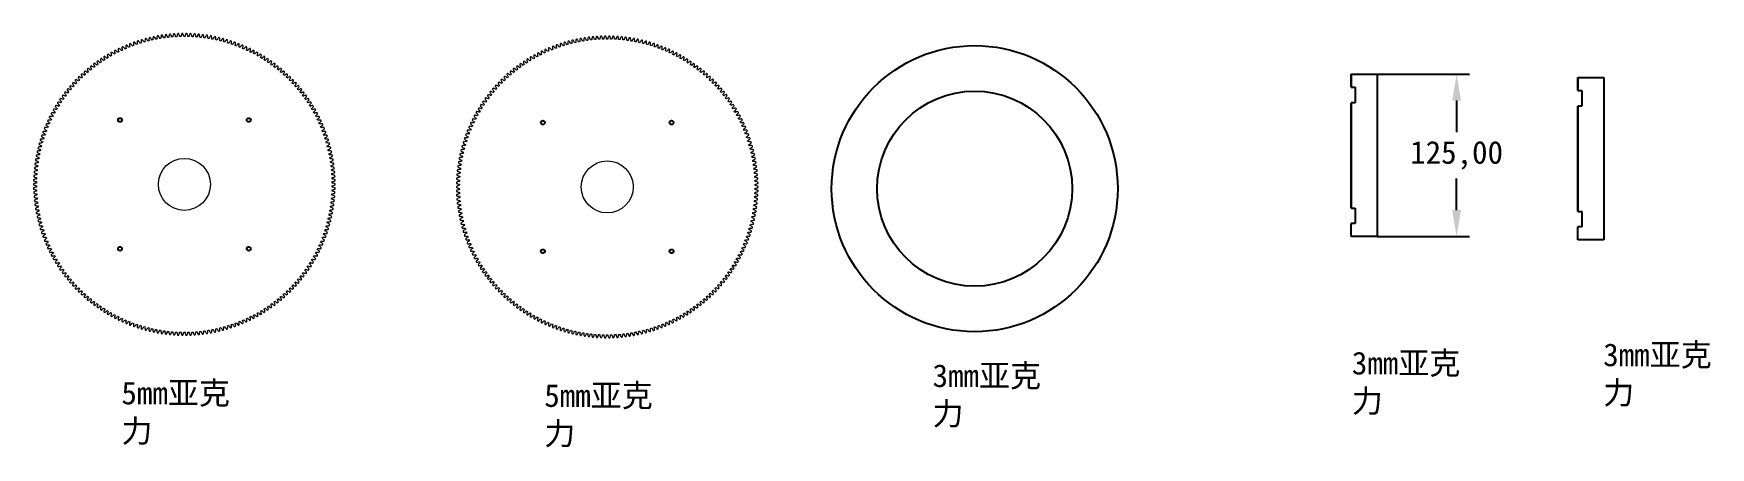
# Model space of a CAD drawing. Header units: millimetres. Extents: x -13 to 245, y 16 to 80.
import ezdxf

# ---------------------------------------------------------------- set-up
doc = ezdxf.new("R2010")
doc.units = ezdxf.units.MM
doc.header["$PDSIZE"] = -1
doc.layers.add('10', color=7, linetype='Continuous')
doc.dimstyles.new('ISO-25', dxfattribs={"dimtxt": 2.5, "dimasz": 2.5, "dimexe": 1.25, "dimexo": 0.625, "dimtad": 1, "dimtxsty": 'Standard', "dimcen": 2.5, "dimadec": 0, "dimazin": 0, "dimtfac": 1, "dimtmove": 0, "dimatfit": 3, "dimfxl": 1, "dimarcsym": 0})

msp = doc.modelspace()

# ---------------------------------------------------------------- texts
at = {"char_height": 3.5, "attachment_point": 1}
for s, insert in [('3mm{\\fSimSun|b0|i0|c134|p2;亚克力}', (190.2348, 30.688)), ('3mm{\\fSimSun|b0|i0|c134|p2;亚克力}', (228.9013, 31.9602)), ('3mm{\\fSimSun|b0|i0|c134|p2;亚克力}', (125.7439, 28.7496)), ('5mm{\\fSimSun|b0|i0|c134|p2;亚克力}', (0.9848, 26.0866)), ('5mm{\\fSimSun|b0|i0|c134|p2;亚克力}', (66.0255, 25.6919))]:
    msp.add_mtext_dynamic_manual_height_columns(s, width=17.457648, gutter_width=17.5, heights=[0], dxfattribs=dict(at, insert=insert))

# ---------------------------------------------------------------- blocks, each defined once
blk = doc.blocks.new('*D15')
at = {"color": 0, "lineweight": -2, "transparency": 16777216}
for p, q in [((194.13, 73.39), (208.35, 73.39)), ((206.35, 69.31), (206.35, 64.45)), ((206.35, 52.47), (206.35, 57.32)), ((194.13, 48.39), (208.35, 48.39))]:
    blk.add_line(p, q, dxfattribs=at)
at = {"color": 0, "transparency": 16777216}
for points in [[(205.67, 69.31), (207.03, 69.31), (206.35, 73.39)], [(205.67, 52.47), (207.03, 52.47), (206.35, 48.39)]]:
    blk.add_solid(points, dxfattribs=at)
at = {"layer": 'Defpoints', "color": 0, "transparency": 16777216}
for p in [(194.13, 73.39), (194.13, 48.39), (206.35, 48.39)]:
    blk.add_point(p, dxfattribs=at)
at = {"color": 0, "transparency": 16777216, "insert": (206.35, 60.89), "char_height": 3.5, "attachment_point": 5}
blk.add_mtext('125,00', dxfattribs=at)

# ---------------------------------------------------------------- dimensions: what is measured, and where the dimension line sits
dim = msp.add_linear_dim(base=(206.3512, 48.3879), p1=(194.127, 73.3879), p2=(194.127, 48.3879), angle=90, dimstyle='ISO-25', override={"dimtxt": 3.5, "dimasz": 4.08, "dimexe": 2, "dimexo": 0, "dimgap": 1.524, "dimtih": 1, "dimtoh": 1, "dimlfac": 5, "dimzin": 0, "dimadec": 2, "dimtzin": 0})
dim.commit()
dim.dimension.update_dxf_attribs({"geometry": '*D15', "text_midpoint": (206.3512, 60.8879)})

# ---------------------------------------------------------------- linework, layer by layer
for p, q in [((190.127, 73.3879), (194.127, 73.3879)), ((190.127, 73.3879), (190.127, 71.3879)), ((190.127, 71.3879), (190.127, 73.3879)), ((194.127, 73.3879), (194.127, 48.3879)), ((224.9999, 72.8722), (228.9999, 72.8722)), ((224.9999, 70.8722), (224.9999, 72.8722)), ((224.9999, 72.8722), (224.9999, 70.8722)), ((228.9999, 72.8722), (228.9999, 47.8722)), ((190.127, 71.3879), (190.727, 71.3879)), ((190.727, 71.3879), (190.727, 68.9879)), ((224.9999, 70.8722), (225.5999, 70.8722)), ((225.5999, 70.8722), (225.5999, 68.4722)), ((190.727, 68.9879), (190.127, 68.9879)), ((190.127, 68.9879), (190.127, 52.7879)), ((190.127, 52.7879), (190.127, 68.9879)), ((224.9999, 52.2722), (224.9999, 68.4722)), ((225.5999, 68.4722), (224.9999, 68.4722)), ((224.9999, 68.4722), (224.9999, 52.2722)), ((190.127, 52.7879), (190.727, 52.7879)), ((190.727, 52.7879), (190.727, 50.3879)), ((224.9999, 52.2722), (225.5999, 52.2722)), ((225.5999, 52.2722), (225.5999, 49.8722)), ((190.127, 48.3879), (190.127, 50.3879)), ((190.727, 50.3879), (190.127, 50.3879)), ((224.9999, 47.8722), (224.9999, 49.8722)), ((225.5999, 49.8722), (224.9999, 49.8722)), ((194.127, 48.3879), (190.127, 48.3879)), ((228.9999, 47.8722), (224.9999, 47.8722))]:
    msp.add_line(p, q)
for centre in [(0.7687, 66.3251), (20.5677, 66.3251), (65.8094, 65.9305), (85.6084, 65.9305), (0.7687, 46.5261), (20.5677, 46.5261), (65.8094, 46.1315), (85.6084, 46.1315)]:
    msp.add_circle(centre, 0.3)
at = {"color": 7, "linetype": 'Continuous', "lineweight": 15}
for centre in [(10.6682, 56.4256), (75.7089, 56.031)]:
    msp.add_circle(centre, 4, dxfattribs=at)
for centre, radius, start, end in [((10.6682, 56.4256), 23.2, 114.056349, 114.46539), ((10.6682, 56.4256), 23.2, 112.491132, 112.900172), ((10.6682, 56.4256), 22.75, 111.641161, 112.184926), ((10.6682, 56.4256), 23.2, 110.925915, 111.334955), ((10.6682, 56.4256), 22.75, 110.075944, 110.619709), ((10.6682, 56.4256), 23.2, 109.360697, 109.769737), ((10.6682, 56.4256), 22.75, 108.510726, 109.054491), ((10.6682, 56.4256), 23.2, 107.79548, 108.20452), ((10.6682, 56.4256), 22.75, 106.945509, 107.489274), ((10.6682, 56.4256), 23.2, 106.230263, 106.639303), ((10.6682, 56.4256), 22.75, 105.380291, 105.924056), ((10.6682, 56.4256), 23.2, 104.665045, 105.074085), ((10.6682, 56.4256), 22.75, 103.815074, 104.358839), ((10.6682, 56.4256), 23.2, 103.099828, 103.508868), ((10.6682, 56.4256), 22.75, 102.249857, 102.793622), ((10.6682, 56.4256), 23.2, 101.53461, 101.943651), ((10.6682, 56.4256), 22.75, 100.684639, 101.228404), ((10.6682, 56.4256), 23.2, 99.969393, 100.378433), ((10.6682, 56.4256), 22.75, 99.119422, 99.663187), ((10.6682, 56.4256), 23.2, 98.404176, 98.813216), ((10.6682, 56.4256), 22.75, 97.554204, 98.097969), ((10.6682, 56.4256), 23.2, 96.838958, 97.247998), ((10.6682, 56.4256), 22.75, 95.988987, 96.532752), ((10.6682, 56.4256), 23.2, 95.273741, 95.682781), ((10.6682, 56.4256), 22.75, 94.42377, 94.967535), ((10.6682, 56.4256), 23.2, 93.708523, 94.117564), ((10.6682, 56.4256), 22.75, 92.858552, 93.402317), ((10.6682, 56.4256), 23.2, 92.143306, 92.552346), ((10.6682, 56.4256), 22.75, 91.293335, 91.8371), ((10.6682, 56.4256), 23.2, 90.578089, 90.987129), ((10.6682, 56.4256), 22.75, 89.728117, 90.271883), ((10.6682, 56.4256), 23.2, 89.012871, 89.421911), ((10.6682, 56.4256), 22.75, 88.1629, 88.706665), ((10.6682, 56.4256), 23.2, 87.447654, 87.856694), ((10.6682, 56.4256), 22.75, 86.597683, 87.141448), ((10.6682, 56.4256), 23.2, 85.882436, 86.291477), ((10.6682, 56.4256), 22.75, 85.032465, 85.57623), ((10.6682, 56.4256), 23.2, 84.317219, 84.726259), ((10.6682, 56.4256), 22.75, 83.467248, 84.011013), ((10.6682, 56.4256), 23.2, 82.752002, 83.161042), ((10.6682, 56.4256), 22.75, 81.902031, 82.445796), ((10.6682, 56.4256), 23.2, 81.186784, 81.595824), ((10.6682, 56.4256), 22.75, 80.336813, 80.880578), ((10.6682, 56.4256), 23.2, 79.621567, 80.030607), ((10.6682, 56.4256), 22.75, 78.771596, 79.315361), ((10.6682, 56.4256), 23.2, 78.056349, 78.46539), ((10.6682, 56.4256), 22.75, 77.206378, 77.750143), ((10.6682, 56.4256), 23.2, 76.491132, 76.900172), ((10.6682, 56.4256), 22.75, 75.641161, 76.184926), ((10.6682, 56.4256), 23.2, 74.925915, 75.334955), ((10.6682, 56.4256), 22.75, 74.075944, 74.619709), ((10.6682, 56.4256), 23.2, 73.360697, 73.769737), ((10.6682, 56.4256), 22.75, 72.510726, 73.054491), ((10.6682, 56.4256), 23.2, 71.79548, 72.20452), ((10.6682, 56.4256), 22.75, 70.945509, 71.489274), ((10.6682, 56.4256), 23.2, 70.230263, 70.639303), ((10.6682, 56.4256), 22.75, 69.380291, 69.924056), ((10.6682, 56.4256), 23.2, 68.665045, 69.074085), ((10.6682, 56.4256), 22.75, 67.815074, 68.358839), ((10.6682, 56.4256), 23.2, 67.099828, 67.508868), ((10.6682, 56.4256), 23.2, 65.53461, 65.943651), ((75.7089, 56.031), 23.2, 112.491132, 112.900172), ((75.7089, 56.031), 23.2, 110.925915, 111.334955), ((75.7089, 56.031), 22.75, 110.075944, 110.619709), ((75.7089, 56.031), 23.2, 109.360697, 109.769737), ((75.7089, 56.031), 22.75, 108.510726, 109.054491), ((75.7089, 56.031), 23.2, 107.79548, 108.20452), ((75.7089, 56.031), 22.75, 106.945509, 107.489274), ((75.7089, 56.031), 23.2, 106.230263, 106.639303), ((75.7089, 56.031), 22.75, 105.380291, 105.924056), ((75.7089, 56.031), 23.2, 104.665045, 105.074085), ((75.7089, 56.031), 22.75, 103.815074, 104.358839), ((75.7089, 56.031), 23.2, 103.099828, 103.508868), ((75.7089, 56.031), 22.75, 102.249857, 102.793622), ((75.7089, 56.031), 23.2, 101.53461, 101.943651), ((75.7089, 56.031), 22.75, 100.684639, 101.228404), ((75.7089, 56.031), 23.2, 99.969393, 100.378433), ((75.7089, 56.031), 22.75, 99.119422, 99.663187), ((75.7089, 56.031), 23.2, 98.404176, 98.813216), ((75.7089, 56.031), 22.75, 97.554204, 98.097969), ((75.7089, 56.031), 23.2, 96.838958, 97.247998), ((75.7089, 56.031), 22.75, 95.988987, 96.532752), ((75.7089, 56.031), 23.2, 95.273741, 95.682781), ((75.7089, 56.031), 22.75, 94.42377, 94.967535), ((75.7089, 56.031), 23.2, 93.708523, 94.117564), ((75.7089, 56.031), 22.75, 92.858552, 93.402317), ((75.7089, 56.031), 23.2, 92.143306, 92.552346), ((75.7089, 56.031), 22.75, 91.293335, 91.8371), ((75.7089, 56.031), 23.2, 90.578089, 90.987129), ((75.7089, 56.031), 22.75, 89.728117, 90.271883), ((75.7089, 56.031), 23.2, 89.012871, 89.421911), ((75.7089, 56.031), 22.75, 88.1629, 88.706665), ((75.7089, 56.031), 23.2, 87.447654, 87.856694), ((75.7089, 56.031), 22.75, 86.597683, 87.141448), ((75.7089, 56.031), 23.2, 85.882436, 86.291477), ((75.7089, 56.031), 22.75, 85.032465, 85.57623), ((75.7089, 56.031), 23.2, 84.317219, 84.726259), ((75.7089, 56.031), 22.75, 83.467248, 84.011013), ((75.7089, 56.031), 23.2, 82.752002, 83.161042), ((75.7089, 56.031), 22.75, 81.902031, 82.445796), ((75.7089, 56.031), 23.2, 81.186784, 81.595824), ((75.7089, 56.031), 22.75, 80.336813, 80.880578), ((75.7089, 56.031), 23.2, 79.621567, 80.030607), ((75.7089, 56.031), 22.75, 78.771596, 79.315361), ((75.7089, 56.031), 23.2, 78.056349, 78.46539), ((75.7089, 56.031), 22.75, 77.206378, 77.750143), ((75.7089, 56.031), 23.2, 76.491132, 76.900172), ((75.7089, 56.031), 22.75, 75.641161, 76.184926), ((75.7089, 56.031), 23.2, 74.925915, 75.334955), ((75.7089, 56.031), 22.75, 74.075944, 74.619709), ((75.7089, 56.031), 23.2, 73.360697, 73.769737), ((75.7089, 56.031), 22.75, 72.510726, 73.054491), ((75.7089, 56.031), 23.2, 71.79548, 72.20452), ((75.7089, 56.031), 22.75, 70.945509, 71.489274), ((75.7089, 56.031), 23.2, 70.230263, 70.639303), ((75.7089, 56.031), 22.75, 69.380291, 69.924056), ((75.7089, 56.031), 23.2, 68.665045, 69.074085), ((75.7089, 56.031), 23.2, 67.099828, 67.508868), ((10.6682, 56.4256), 23.2, 126.578089, 126.987129), ((10.6682, 56.4256), 22.75, 125.728117, 126.271883), ((10.6682, 56.4256), 23.2, 125.012871, 125.421911), ((10.6682, 56.4256), 22.75, 124.1629, 124.706665), ((10.6682, 56.4256), 23.2, 123.447654, 123.856694), ((10.6682, 56.4256), 22.75, 122.597683, 123.141448), ((10.6682, 56.4256), 23.2, 121.882436, 122.291477), ((10.6682, 56.4256), 22.75, 121.032465, 121.57623), ((10.6682, 56.4256), 23.2, 120.317219, 120.726259), ((10.6682, 56.4256), 22.75, 119.467248, 120.011013), ((10.6682, 56.4256), 23.2, 118.752002, 119.161042), ((10.6682, 56.4256), 22.75, 117.902031, 118.445796), ((10.6682, 56.4256), 23.2, 117.186784, 117.595824), ((10.6682, 56.4256), 22.75, 116.336813, 116.880578), ((10.6682, 56.4256), 23.2, 115.621567, 116.030607), ((10.6682, 56.4256), 22.75, 114.771596, 115.315361), ((10.6682, 56.4256), 22.75, 113.206378, 113.750143), ((10.6682, 56.4256), 22.75, 66.249857, 66.793622), ((10.6682, 56.4256), 22.75, 64.684639, 65.228404), ((10.6682, 56.4256), 23.2, 63.969393, 64.378433), ((10.6682, 56.4256), 22.75, 63.119422, 63.663187), ((10.6682, 56.4256), 23.2, 62.404176, 62.813216), ((10.6682, 56.4256), 22.75, 61.554204, 62.097969), ((10.6682, 56.4256), 23.2, 60.838958, 61.247998), ((10.6682, 56.4256), 22.75, 59.988987, 60.532752), ((10.6682, 56.4256), 23.2, 59.273741, 59.682781), ((10.6682, 56.4256), 22.75, 58.42377, 58.967535), ((10.6682, 56.4256), 23.2, 57.708523, 58.117564), ((10.6682, 56.4256), 22.75, 56.858552, 57.402317), ((10.6682, 56.4256), 22.75, 55.293335, 55.8371), ((10.6682, 56.4256), 23.2, 56.143306, 56.552346), ((10.6682, 56.4256), 22.75, 53.728117, 54.271883), ((10.6682, 56.4256), 23.2, 54.578089, 54.987129), ((10.6682, 56.4256), 23.2, 53.012871, 53.421911), ((75.7089, 56.031), 23.2, 125.012871, 125.421911), ((75.7089, 56.031), 22.75, 124.1629, 124.706665), ((75.7089, 56.031), 23.2, 123.447654, 123.856694), ((75.7089, 56.031), 22.75, 122.597683, 123.141448), ((75.7089, 56.031), 23.2, 121.882436, 122.291477), ((75.7089, 56.031), 22.75, 121.032465, 121.57623), ((75.7089, 56.031), 23.2, 120.317219, 120.726259), ((75.7089, 56.031), 22.75, 119.467248, 120.011013), ((75.7089, 56.031), 23.2, 118.752002, 119.161042), ((75.7089, 56.031), 22.75, 117.902031, 118.445796), ((75.7089, 56.031), 23.2, 117.186784, 117.595824), ((75.7089, 56.031), 22.75, 116.336813, 116.880578), ((75.7089, 56.031), 23.2, 115.621567, 116.030607), ((75.7089, 56.031), 22.75, 114.771596, 115.315361), ((75.7089, 56.031), 23.2, 114.056349, 114.46539), ((75.7089, 56.031), 22.75, 113.206378, 113.750143), ((75.7089, 56.031), 22.75, 111.641161, 112.184926), ((75.7089, 56.031), 22.75, 67.815074, 68.358839), ((75.7089, 56.031), 22.75, 66.249857, 66.793622), ((75.7089, 56.031), 23.2, 65.53461, 65.943651), ((75.7089, 56.031), 22.75, 64.684639, 65.228404), ((75.7089, 56.031), 23.2, 63.969393, 64.378433), ((75.7089, 56.031), 22.75, 63.119422, 63.663187), ((75.7089, 56.031), 23.2, 62.404176, 62.813216), ((75.7089, 56.031), 22.75, 61.554204, 62.097969), ((75.7089, 56.031), 23.2, 60.838958, 61.247998), ((75.7089, 56.031), 22.75, 59.988987, 60.532752), ((75.7089, 56.031), 23.2, 59.273741, 59.682781), ((75.7089, 56.031), 22.75, 58.42377, 58.967535), ((75.7089, 56.031), 23.2, 57.708523, 58.117564), ((75.7089, 56.031), 22.75, 56.858552, 57.402317), ((75.7089, 56.031), 22.75, 55.293335, 55.8371), ((75.7089, 56.031), 23.2, 56.143306, 56.552346), ((75.7089, 56.031), 23.2, 54.578089, 54.987129), ((10.6682, 56.4256), 23.2, 135.969393, 136.378433), ((10.6682, 56.4256), 23.2, 134.404176, 134.813216), ((10.6682, 56.4256), 22.75, 135.119422, 135.663187), ((10.6682, 56.4256), 23.2, 132.838958, 133.247998), ((10.6682, 56.4256), 22.75, 133.554204, 134.097969), ((10.6682, 56.4256), 23.2, 131.273741, 131.682781), ((10.6682, 56.4256), 22.75, 131.988987, 132.532752), ((10.6682, 56.4256), 23.2, 129.708523, 130.117564), ((10.6682, 56.4256), 22.75, 130.42377, 130.967535), ((10.6682, 56.4256), 23.2, 128.143306, 128.552346), ((10.6682, 56.4256), 22.75, 128.858552, 129.402317), ((10.6682, 56.4256), 22.75, 127.293335, 127.8371), ((10.6682, 56.4256), 22.75, 52.1629, 52.706665), ((10.6682, 56.4256), 22.75, 50.597683, 51.141448), ((10.6682, 56.4256), 23.2, 51.447654, 51.856694), ((10.6682, 56.4256), 22.75, 49.032465, 49.57623), ((10.6682, 56.4256), 23.2, 49.882436, 50.291477), ((10.6682, 56.4256), 22.75, 47.467248, 48.011013), ((10.6682, 56.4256), 23.2, 48.317219, 48.726259), ((10.6682, 56.4256), 22.75, 45.902031, 46.445796), ((10.6682, 56.4256), 23.2, 46.752002, 47.161042), ((10.6682, 56.4256), 22.75, 44.336813, 44.880578), ((10.6682, 56.4256), 23.2, 45.186784, 45.595824), ((10.6682, 56.4256), 23.2, 43.621567, 44.030607), ((75.7089, 56.031), 23.2, 134.404176, 134.813216), ((75.7089, 56.031), 23.2, 132.838958, 133.247998), ((75.7089, 56.031), 22.75, 133.554204, 134.097969), ((75.7089, 56.031), 23.2, 131.273741, 131.682781), ((75.7089, 56.031), 22.75, 131.988987, 132.532752), ((75.7089, 56.031), 23.2, 129.708523, 130.117564), ((75.7089, 56.031), 22.75, 130.42377, 130.967535), ((75.7089, 56.031), 23.2, 128.143306, 128.552346), ((75.7089, 56.031), 22.75, 128.858552, 129.402317), ((75.7089, 56.031), 23.2, 126.578089, 126.987129), ((75.7089, 56.031), 22.75, 127.293335, 127.8371), ((75.7089, 56.031), 22.75, 125.728117, 126.271883), ((75.7089, 56.031), 22.75, 53.728117, 54.271883), ((75.7089, 56.031), 22.75, 52.1629, 52.706665), ((75.7089, 56.031), 23.2, 53.012871, 53.421911), ((75.7089, 56.031), 22.75, 50.597683, 51.141448), ((75.7089, 56.031), 23.2, 51.447654, 51.856694), ((75.7089, 56.031), 22.75, 49.032465, 49.57623), ((75.7089, 56.031), 23.2, 49.882436, 50.291477), ((75.7089, 56.031), 22.75, 47.467248, 48.011013), ((75.7089, 56.031), 23.2, 48.317219, 48.726259), ((75.7089, 56.031), 22.75, 45.902031, 46.445796), ((75.7089, 56.031), 23.2, 46.752002, 47.161042), ((75.7089, 56.031), 23.2, 45.186784, 45.595824), ((10.6682, 56.4256), 23.2, 143.79548, 144.20452), ((10.6682, 56.4256), 23.2, 142.230263, 142.639303), ((10.6682, 56.4256), 22.75, 142.945509, 143.489274), ((10.6682, 56.4256), 23.2, 140.665045, 141.074085), ((10.6682, 56.4256), 22.75, 141.380291, 141.924056), ((10.6682, 56.4256), 23.2, 139.099828, 139.508868), ((10.6682, 56.4256), 22.75, 139.815074, 140.358839), ((10.6682, 56.4256), 23.2, 137.53461, 137.943651), ((10.6682, 56.4256), 22.75, 138.249857, 138.793622), ((10.6682, 56.4256), 22.75, 136.684639, 137.228404), ((10.6682, 56.4256), 22.75, 42.771596, 43.315361), ((10.6682, 56.4256), 22.75, 41.206378, 41.750143), ((10.6682, 56.4256), 23.2, 42.056349, 42.46539), ((10.6682, 56.4256), 22.75, 39.641161, 40.184926), ((10.6682, 56.4256), 23.2, 40.491132, 40.900172), ((10.6682, 56.4256), 22.75, 38.075944, 38.619709), ((10.6682, 56.4256), 23.2, 38.925915, 39.334955), ((10.6682, 56.4256), 22.75, 36.510726, 37.054491), ((10.6682, 56.4256), 23.2, 37.360697, 37.769737), ((10.6682, 56.4256), 23.2, 35.79548, 36.20452), ((75.7089, 56.031), 23.2, 143.79548, 144.20452), ((75.7089, 56.031), 23.2, 142.230263, 142.639303), ((75.7089, 56.031), 22.75, 142.945509, 143.489274), ((75.7089, 56.031), 23.2, 140.665045, 141.074085), ((75.7089, 56.031), 22.75, 141.380291, 141.924056), ((75.7089, 56.031), 23.2, 139.099828, 139.508868), ((75.7089, 56.031), 22.75, 139.815074, 140.358839), ((75.7089, 56.031), 23.2, 137.53461, 137.943651), ((75.7089, 56.031), 22.75, 138.249857, 138.793622), ((75.7089, 56.031), 23.2, 135.969393, 136.378433), ((75.7089, 56.031), 22.75, 136.684639, 137.228404), ((75.7089, 56.031), 22.75, 135.119422, 135.663187), ((75.7089, 56.031), 22.75, 44.336813, 44.880578), ((75.7089, 56.031), 22.75, 42.771596, 43.315361), ((75.7089, 56.031), 23.2, 43.621567, 44.030607), ((75.7089, 56.031), 22.75, 41.206378, 41.750143), ((75.7089, 56.031), 23.2, 42.056349, 42.46539), ((75.7089, 56.031), 22.75, 39.641161, 40.184926), ((75.7089, 56.031), 23.2, 40.491132, 40.900172), ((75.7089, 56.031), 22.75, 38.075944, 38.619709), ((75.7089, 56.031), 23.2, 38.925915, 39.334955), ((75.7089, 56.031), 22.75, 36.510726, 37.054491), ((75.7089, 56.031), 23.2, 37.360697, 37.769737), ((75.7089, 56.031), 23.2, 35.79548, 36.20452), ((10.6682, 56.4256), 23.2, 151.621567, 152.030607), ((10.6682, 56.4256), 23.2, 150.056349, 150.46539), ((10.6682, 56.4256), 22.75, 150.771596, 151.315361), ((10.6682, 56.4256), 23.2, 148.491132, 148.900172), ((10.6682, 56.4256), 22.75, 149.206378, 149.750143), ((10.6682, 56.4256), 23.2, 146.925915, 147.334955), ((10.6682, 56.4256), 22.75, 147.641161, 148.184926), ((10.6682, 56.4256), 23.2, 145.360697, 145.769737), ((10.6682, 56.4256), 22.75, 146.075944, 146.619709), ((10.6682, 56.4256), 22.75, 144.510726, 145.054491), ((10.6682, 56.4256), 22.75, 34.945509, 35.489274), ((10.6682, 56.4256), 22.75, 33.380291, 33.924056), ((10.6682, 56.4256), 23.2, 34.230263, 34.639303), ((10.6682, 56.4256), 22.75, 31.815074, 32.358839), ((10.6682, 56.4256), 23.2, 32.665045, 33.074085), ((10.6682, 56.4256), 22.75, 30.249857, 30.793622), ((10.6682, 56.4256), 23.2, 31.099828, 31.508868), ((10.6682, 56.4256), 22.75, 28.684639, 29.228404), ((10.6682, 56.4256), 23.2, 29.53461, 29.943651), ((10.6682, 56.4256), 23.2, 27.969393, 28.378433), ((75.7089, 56.031), 23.2, 150.056349, 150.46539), ((75.7089, 56.031), 22.75, 150.771596, 151.315361), ((75.7089, 56.031), 23.2, 148.491132, 148.900172), ((75.7089, 56.031), 22.75, 149.206378, 149.750143), ((75.7089, 56.031), 23.2, 146.925915, 147.334955), ((75.7089, 56.031), 22.75, 147.641161, 148.184926), ((75.7089, 56.031), 23.2, 145.360697, 145.769737), ((75.7089, 56.031), 22.75, 146.075944, 146.619709), ((75.7089, 56.031), 22.75, 144.510726, 145.054491), ((75.7089, 56.031), 22.75, 34.945509, 35.489274), ((75.7089, 56.031), 22.75, 33.380291, 33.924056), ((75.7089, 56.031), 23.2, 34.230263, 34.639303), ((75.7089, 56.031), 22.75, 31.815074, 32.358839), ((75.7089, 56.031), 23.2, 32.665045, 33.074085), ((75.7089, 56.031), 22.75, 30.249857, 30.793622), ((75.7089, 56.031), 23.2, 31.099828, 31.508868), ((75.7089, 56.031), 22.75, 28.684639, 29.228404), ((75.7089, 56.031), 23.2, 29.53461, 29.943651), ((10.6682, 56.4256), 23.2, 159.447654, 159.856694), ((10.6682, 56.4256), 23.2, 157.882436, 158.291477), ((10.6682, 56.4256), 23.2, 156.317219, 156.726259), ((10.6682, 56.4256), 22.75, 158.597683, 159.141448), ((10.6682, 56.4256), 23.2, 154.752002, 155.161042), ((10.6682, 56.4256), 22.75, 157.032465, 157.57623), ((10.6682, 56.4256), 22.75, 155.467248, 156.011013), ((10.6682, 56.4256), 23.2, 153.186784, 153.595824), ((10.6682, 56.4256), 22.75, 153.902031, 154.445796), ((10.6682, 56.4256), 22.75, 152.336813, 152.880578), ((10.6682, 56.4256), 22.75, 27.119422, 27.663187), ((10.6682, 56.4256), 22.75, 25.554204, 26.097969), ((10.6682, 56.4256), 22.75, 23.988987, 24.532752), ((10.6682, 56.4256), 23.2, 26.404176, 26.813216), ((10.6682, 56.4256), 22.75, 22.42377, 22.967535), ((10.6682, 56.4256), 23.2, 24.838958, 25.247998), ((10.6682, 56.4256), 22.75, 20.858552, 21.402317), ((10.6682, 56.4256), 23.2, 23.273741, 23.682781), ((10.6682, 56.4256), 23.2, 21.708523, 22.117564), ((10.6682, 56.4256), 23.2, 20.143306, 20.552346), ((75.7089, 56.031), 23.2, 157.882436, 158.291477), ((75.7089, 56.031), 23.2, 156.317219, 156.726259), ((75.7089, 56.031), 23.2, 154.752002, 155.161042), ((75.7089, 56.031), 22.75, 157.032465, 157.57623), ((75.7089, 56.031), 22.75, 155.467248, 156.011013), ((75.7089, 56.031), 23.2, 153.186784, 153.595824), ((75.7089, 56.031), 22.75, 153.902031, 154.445796), ((75.7089, 56.031), 23.2, 151.621567, 152.030607), ((75.7089, 56.031), 22.75, 152.336813, 152.880578), ((75.7089, 56.031), 22.75, 27.119422, 27.663187), ((75.7089, 56.031), 23.2, 27.969393, 28.378433), ((75.7089, 56.031), 22.75, 25.554204, 26.097969), ((75.7089, 56.031), 22.75, 23.988987, 24.532752), ((75.7089, 56.031), 23.2, 26.404176, 26.813216), ((75.7089, 56.031), 22.75, 22.42377, 22.967535), ((75.7089, 56.031), 23.2, 24.838958, 25.247998), ((75.7089, 56.031), 23.2, 23.273741, 23.682781), ((75.7089, 56.031), 23.2, 21.708523, 22.117564), ((10.6682, 56.4256), 23.2, 165.708523, 166.117564), ((10.6682, 56.4256), 23.2, 164.143306, 164.552346), ((10.6682, 56.4256), 23.2, 162.578089, 162.987129), ((10.6682, 56.4256), 22.75, 164.858552, 165.402317), ((10.6682, 56.4256), 23.2, 161.012871, 161.421911), ((10.6682, 56.4256), 22.75, 163.293335, 163.8371), ((10.6682, 56.4256), 22.75, 161.728117, 162.271883), ((10.6682, 56.4256), 22.75, 160.1629, 160.706665), ((10.6682, 56.4256), 22.75, 19.293335, 19.8371), ((10.6682, 56.4256), 22.75, 17.728117, 18.271883), ((10.6682, 56.4256), 22.75, 16.1629, 16.706665), ((10.6682, 56.4256), 23.2, 18.578089, 18.987129), ((10.6682, 56.4256), 22.75, 14.597683, 15.141448), ((10.6682, 56.4256), 23.2, 17.012871, 17.421911), ((10.6682, 56.4256), 23.2, 15.447654, 15.856694), ((10.6682, 56.4256), 23.2, 13.882436, 14.291477), ((75.7089, 56.031), 23.2, 164.143306, 164.552346), ((75.7089, 56.031), 23.2, 162.578089, 162.987129), ((75.7089, 56.031), 22.75, 164.858552, 165.402317), ((75.7089, 56.031), 23.2, 161.012871, 161.421911), ((75.7089, 56.031), 22.75, 163.293335, 163.8371), ((75.7089, 56.031), 23.2, 159.447654, 159.856694), ((75.7089, 56.031), 22.75, 161.728117, 162.271883), ((75.7089, 56.031), 22.75, 160.1629, 160.706665), ((75.7089, 56.031), 22.75, 158.597683, 159.141448), ((75.7089, 56.031), 22.75, 20.858552, 21.402317), ((75.7089, 56.031), 22.75, 19.293335, 19.8371), ((75.7089, 56.031), 22.75, 17.728117, 18.271883), ((75.7089, 56.031), 23.2, 20.143306, 20.552346), ((75.7089, 56.031), 22.75, 16.1629, 16.706665), ((75.7089, 56.031), 23.2, 18.578089, 18.987129), ((75.7089, 56.031), 22.75, 14.597683, 15.141448), ((75.7089, 56.031), 23.2, 17.012871, 17.421911), ((75.7089, 56.031), 23.2, 15.447654, 15.856694), ((10.6682, 56.4256), 23.2, 171.969393, 172.378433), ((10.6682, 56.4256), 23.2, 170.404176, 170.813216), ((10.6682, 56.4256), 23.2, 168.838958, 169.247998), ((10.6682, 56.4256), 23.2, 167.273741, 167.682781), ((10.6682, 56.4256), 22.75, 171.119422, 171.663187), ((10.6682, 56.4256), 22.75, 169.554204, 170.097969), ((10.6682, 56.4256), 22.75, 167.988987, 168.532752), ((10.6682, 56.4256), 22.75, 166.42377, 166.967535), ((10.6682, 56.4256), 22.75, 13.032465, 13.57623), ((10.6682, 56.4256), 22.75, 11.467248, 12.011013), ((10.6682, 56.4256), 22.75, 9.902031, 10.445796), ((10.6682, 56.4256), 22.75, 8.336813, 8.880578), ((10.6682, 56.4256), 23.2, 12.317219, 12.726259), ((10.6682, 56.4256), 23.2, 10.752002, 11.161042), ((10.6682, 56.4256), 23.2, 9.186784, 9.595824), ((10.6682, 56.4256), 23.2, 7.621567, 8.030607), ((75.7089, 56.031), 23.2, 170.404176, 170.813216), ((75.7089, 56.031), 23.2, 168.838958, 169.247998), ((75.7089, 56.031), 23.2, 167.273741, 167.682781), ((75.7089, 56.031), 23.2, 165.708523, 166.117564), ((75.7089, 56.031), 22.75, 171.119422, 171.663187), ((75.7089, 56.031), 22.75, 169.554204, 170.097969), ((75.7089, 56.031), 22.75, 167.988987, 168.532752), ((75.7089, 56.031), 22.75, 166.42377, 166.967535), ((75.7089, 56.031), 22.75, 13.032465, 13.57623), ((75.7089, 56.031), 22.75, 11.467248, 12.011013), ((75.7089, 56.031), 22.75, 9.902031, 10.445796), ((75.7089, 56.031), 22.75, 8.336813, 8.880578), ((75.7089, 56.031), 23.2, 13.882436, 14.291477), ((75.7089, 56.031), 23.2, 12.317219, 12.726259), ((75.7089, 56.031), 23.2, 10.752002, 11.161042), ((75.7089, 56.031), 23.2, 9.186784, 9.595824), ((10.6682, 56.4256), 23.2, 178.230263, 178.639303), ((10.6682, 56.4256), 23.2, 176.665045, 177.074085), ((10.6682, 56.4256), 23.2, 175.099828, 175.508868), ((10.6682, 56.4256), 23.2, 173.53461, 173.943651), ((10.6682, 56.4256), 22.75, 178.945509, 179.489274), ((10.6682, 56.4256), 22.75, 177.380291, 177.924056), ((10.6682, 56.4256), 22.75, 175.815074, 176.358839), ((10.6682, 56.4256), 22.75, 174.249857, 174.793622), ((10.6682, 56.4256), 22.75, 172.684639, 173.228404), ((10.6682, 56.4256), 22.75, 6.771596, 7.315361), ((10.6682, 56.4256), 22.75, 5.206378, 5.750143), ((10.6682, 56.4256), 22.75, 3.641161, 4.184926), ((10.6682, 56.4256), 22.75, 2.075944, 2.619709), ((10.6682, 56.4256), 22.75, 0.510726, 1.054491), ((10.6682, 56.4256), 23.2, 6.056349, 6.46539), ((10.6682, 56.4256), 23.2, 4.491132, 4.900172), ((10.6682, 56.4256), 23.2, 2.925915, 3.334955), ((10.6682, 56.4256), 23.2, 1.360697, 1.769737), ((75.7089, 56.031), 23.2, 178.230263, 178.639303), ((75.7089, 56.031), 23.2, 176.665045, 177.074085), ((75.7089, 56.031), 23.2, 175.099828, 175.508868), ((75.7089, 56.031), 23.2, 173.53461, 173.943651), ((75.7089, 56.031), 23.2, 171.969393, 172.378433), ((75.7089, 56.031), 22.75, 177.380291, 177.924056), ((75.7089, 56.031), 22.75, 175.815074, 176.358839), ((75.7089, 56.031), 22.75, 174.249857, 174.793622), ((75.7089, 56.031), 22.75, 172.684639, 173.228404), ((75.7089, 56.031), 22.75, 6.771596, 7.315361), ((75.7089, 56.031), 22.75, 5.206378, 5.750143), ((75.7089, 56.031), 22.75, 3.641161, 4.184926), ((75.7089, 56.031), 22.75, 2.075944, 2.619709), ((75.7089, 56.031), 23.2, 7.621567, 8.030607), ((75.7089, 56.031), 23.2, 6.056349, 6.46539), ((75.7089, 56.031), 23.2, 4.491132, 4.900172), ((75.7089, 56.031), 23.2, 2.925915, 3.334955), ((75.7089, 56.031), 23.2, 1.360697, 1.769737), ((10.6682, 56.4256), 23.2, 179.79548, 180.20452), ((10.6682, 56.4256), 23.2, 181.360697, 181.769737), ((10.6682, 56.4256), 23.2, 182.925915, 183.334955), ((10.6682, 56.4256), 23.2, 184.491132, 184.900172), ((10.6682, 56.4256), 22.75, 180.510726, 181.054491), ((10.6682, 56.4256), 22.75, 182.075944, 182.619709), ((10.6682, 56.4256), 22.75, 183.641161, 184.184926), ((10.6682, 56.4256), 22.75, 185.206378, 185.750143), ((10.6682, 56.4256), 22.75, 354.249857, 354.793622), ((10.6682, 56.4256), 22.75, 355.815074, 356.358839), ((10.6682, 56.4256), 22.75, 357.380291, 357.924056), ((10.6682, 56.4256), 22.75, 358.945509, 359.489274), ((10.6682, 56.4256), 23.2, 355.099828, 355.508868), ((10.6682, 56.4256), 23.2, 356.665045, 357.074085), ((10.6682, 56.4256), 23.2, 358.230263, 358.639303), ((10.6682, 56.4256), 23.2, 359.79548, 0.20452), ((75.7089, 56.031), 23.2, 179.79548, 180.20452), ((75.7089, 56.031), 23.2, 181.360697, 181.769737), ((75.7089, 56.031), 23.2, 182.925915, 183.334955), ((75.7089, 56.031), 23.2, 184.491132, 184.900172), ((75.7089, 56.031), 22.75, 178.945509, 179.489274), ((75.7089, 56.031), 22.75, 180.510726, 181.054491), ((75.7089, 56.031), 22.75, 182.075944, 182.619709), ((75.7089, 56.031), 22.75, 183.641161, 184.184926), ((75.7089, 56.031), 22.75, 355.815074, 356.358839), ((75.7089, 56.031), 22.75, 357.380291, 357.924056), ((75.7089, 56.031), 22.75, 0.510726, 1.054491), ((75.7089, 56.031), 22.75, 358.945509, 359.489274), ((75.7089, 56.031), 23.2, 355.099828, 355.508868), ((75.7089, 56.031), 23.2, 356.665045, 357.074085), ((75.7089, 56.031), 23.2, 358.230263, 358.639303), ((75.7089, 56.031), 23.2, 359.79548, 0.20452), ((10.6682, 56.4256), 23.2, 186.056349, 186.46539), ((10.6682, 56.4256), 23.2, 187.621567, 188.030607), ((10.6682, 56.4256), 23.2, 189.186784, 189.595824), ((10.6682, 56.4256), 23.2, 190.752002, 191.161042), ((10.6682, 56.4256), 22.75, 186.771596, 187.315361), ((10.6682, 56.4256), 22.75, 188.336813, 188.880578), ((10.6682, 56.4256), 22.75, 189.902031, 190.445796), ((10.6682, 56.4256), 22.75, 191.467248, 192.011013), ((10.6682, 56.4256), 22.75, 347.988987, 348.532752), ((10.6682, 56.4256), 22.75, 349.554204, 350.097969), ((10.6682, 56.4256), 22.75, 351.119422, 351.663187), ((10.6682, 56.4256), 22.75, 352.684639, 353.228404), ((10.6682, 56.4256), 23.2, 348.838958, 349.247998), ((10.6682, 56.4256), 23.2, 350.404176, 350.813216), ((10.6682, 56.4256), 23.2, 351.969393, 352.378433), ((10.6682, 56.4256), 23.2, 353.53461, 353.943651), ((75.7089, 56.031), 23.2, 186.056349, 186.46539), ((75.7089, 56.031), 23.2, 187.621567, 188.030607), ((75.7089, 56.031), 23.2, 189.186784, 189.595824), ((75.7089, 56.031), 23.2, 190.752002, 191.161042), ((75.7089, 56.031), 22.75, 185.206378, 185.750143), ((75.7089, 56.031), 22.75, 186.771596, 187.315361), ((75.7089, 56.031), 22.75, 188.336813, 188.880578), ((75.7089, 56.031), 22.75, 189.902031, 190.445796), ((75.7089, 56.031), 22.75, 349.554204, 350.097969), ((75.7089, 56.031), 22.75, 351.119422, 351.663187), ((75.7089, 56.031), 22.75, 352.684639, 353.228404), ((75.7089, 56.031), 22.75, 354.249857, 354.793622), ((75.7089, 56.031), 23.2, 348.838958, 349.247998), ((75.7089, 56.031), 23.2, 350.404176, 350.813216), ((75.7089, 56.031), 23.2, 351.969393, 352.378433), ((75.7089, 56.031), 23.2, 353.53461, 353.943651), ((10.6682, 56.4256), 23.2, 192.317219, 192.726259), ((10.6682, 56.4256), 23.2, 193.882436, 194.291477), ((10.6682, 56.4256), 23.2, 195.447654, 195.856694), ((10.6682, 56.4256), 23.2, 197.012871, 197.421911), ((10.6682, 56.4256), 22.75, 193.032465, 193.57623), ((10.6682, 56.4256), 22.75, 194.597683, 195.141448), ((10.6682, 56.4256), 23.2, 198.578089, 198.987129), ((10.6682, 56.4256), 22.75, 196.1629, 196.706665), ((10.6682, 56.4256), 22.75, 197.728117, 198.271883), ((10.6682, 56.4256), 22.75, 341.728117, 342.271883), ((10.6682, 56.4256), 22.75, 343.293335, 343.8371), ((10.6682, 56.4256), 23.2, 341.012871, 341.421911), ((10.6682, 56.4256), 22.75, 344.858552, 345.402317), ((10.6682, 56.4256), 22.75, 346.42377, 346.967535), ((10.6682, 56.4256), 23.2, 342.578089, 342.987129), ((10.6682, 56.4256), 23.2, 344.143306, 344.552346), ((10.6682, 56.4256), 23.2, 345.708523, 346.117564), ((10.6682, 56.4256), 23.2, 347.273741, 347.682781), ((75.7089, 56.031), 23.2, 192.317219, 192.726259), ((75.7089, 56.031), 23.2, 193.882436, 194.291477), ((75.7089, 56.031), 23.2, 195.447654, 195.856694), ((75.7089, 56.031), 22.75, 191.467248, 192.011013), ((75.7089, 56.031), 23.2, 197.012871, 197.421911), ((75.7089, 56.031), 22.75, 193.032465, 193.57623), ((75.7089, 56.031), 22.75, 194.597683, 195.141448), ((75.7089, 56.031), 22.75, 196.1629, 196.706665), ((75.7089, 56.031), 22.75, 197.728117, 198.271883), ((75.7089, 56.031), 22.75, 341.728117, 342.271883), ((75.7089, 56.031), 22.75, 343.293335, 343.8371), ((75.7089, 56.031), 22.75, 344.858552, 345.402317), ((75.7089, 56.031), 22.75, 346.42377, 346.967535), ((75.7089, 56.031), 23.2, 342.578089, 342.987129), ((75.7089, 56.031), 22.75, 347.988987, 348.532752), ((75.7089, 56.031), 23.2, 344.143306, 344.552346), ((75.7089, 56.031), 23.2, 345.708523, 346.117564), ((75.7089, 56.031), 23.2, 347.273741, 347.682781), ((10.6682, 56.4256), 23.2, 200.143306, 200.552346), ((10.6682, 56.4256), 23.2, 201.708523, 202.117564), ((10.6682, 56.4256), 22.75, 199.293335, 199.8371), ((10.6682, 56.4256), 23.2, 203.273741, 203.682781), ((10.6682, 56.4256), 22.75, 200.858552, 201.402317), ((10.6682, 56.4256), 23.2, 204.838958, 205.247998), ((10.6682, 56.4256), 22.75, 202.42377, 202.967535), ((10.6682, 56.4256), 22.75, 203.988987, 204.532752), ((10.6682, 56.4256), 22.75, 205.554204, 206.097969), ((10.6682, 56.4256), 22.75, 333.902031, 334.445796), ((10.6682, 56.4256), 22.75, 335.467248, 336.011013), ((10.6682, 56.4256), 22.75, 337.032465, 337.57623), ((10.6682, 56.4256), 23.2, 334.752002, 335.161042), ((10.6682, 56.4256), 22.75, 338.597683, 339.141448), ((10.6682, 56.4256), 23.2, 336.317219, 336.726259), ((10.6682, 56.4256), 22.75, 340.1629, 340.706665), ((10.6682, 56.4256), 23.2, 337.882436, 338.291477), ((10.6682, 56.4256), 23.2, 339.447654, 339.856694), ((75.7089, 56.031), 23.2, 198.578089, 198.987129), ((75.7089, 56.031), 23.2, 200.143306, 200.552346), ((75.7089, 56.031), 23.2, 201.708523, 202.117564), ((75.7089, 56.031), 22.75, 199.293335, 199.8371), ((75.7089, 56.031), 23.2, 203.273741, 203.682781), ((75.7089, 56.031), 22.75, 200.858552, 201.402317), ((75.7089, 56.031), 22.75, 202.42377, 202.967535), ((75.7089, 56.031), 22.75, 203.988987, 204.532752), ((75.7089, 56.031), 22.75, 335.467248, 336.011013), ((75.7089, 56.031), 22.75, 337.032465, 337.57623), ((75.7089, 56.031), 22.75, 338.597683, 339.141448), ((75.7089, 56.031), 23.2, 336.317219, 336.726259), ((75.7089, 56.031), 22.75, 340.1629, 340.706665), ((75.7089, 56.031), 23.2, 337.882436, 338.291477), ((75.7089, 56.031), 23.2, 339.447654, 339.856694), ((75.7089, 56.031), 23.2, 341.012871, 341.421911), ((10.6682, 56.4256), 23.2, 206.404176, 206.813216), ((10.6682, 56.4256), 23.2, 207.969393, 208.378433), ((10.6682, 56.4256), 22.75, 207.119422, 207.663187), ((10.6682, 56.4256), 23.2, 209.53461, 209.943651), ((10.6682, 56.4256), 22.75, 208.684639, 209.228404), ((10.6682, 56.4256), 23.2, 211.099828, 211.508868), ((10.6682, 56.4256), 22.75, 210.249857, 210.793622), ((10.6682, 56.4256), 23.2, 212.665045, 213.074085), ((10.6682, 56.4256), 22.75, 211.815074, 212.358839), ((10.6682, 56.4256), 22.75, 213.380291, 213.924056), ((10.6682, 56.4256), 22.75, 326.075944, 326.619709), ((10.6682, 56.4256), 22.75, 327.641161, 328.184926), ((10.6682, 56.4256), 23.2, 326.925915, 327.334955), ((10.6682, 56.4256), 22.75, 329.206378, 329.750143), ((10.6682, 56.4256), 23.2, 328.491132, 328.900172), ((10.6682, 56.4256), 22.75, 330.771596, 331.315361), ((10.6682, 56.4256), 23.2, 330.056349, 330.46539), ((10.6682, 56.4256), 22.75, 332.336813, 332.880578), ((10.6682, 56.4256), 23.2, 331.621567, 332.030607), ((10.6682, 56.4256), 23.2, 333.186784, 333.595824), ((75.7089, 56.031), 23.2, 204.838958, 205.247998), ((75.7089, 56.031), 23.2, 206.404176, 206.813216), ((75.7089, 56.031), 22.75, 205.554204, 206.097969), ((75.7089, 56.031), 23.2, 207.969393, 208.378433), ((75.7089, 56.031), 22.75, 207.119422, 207.663187), ((75.7089, 56.031), 23.2, 209.53461, 209.943651), ((75.7089, 56.031), 22.75, 208.684639, 209.228404), ((75.7089, 56.031), 23.2, 211.099828, 211.508868), ((75.7089, 56.031), 22.75, 210.249857, 210.793622), ((75.7089, 56.031), 22.75, 211.815074, 212.358839), ((75.7089, 56.031), 22.75, 327.641161, 328.184926), ((75.7089, 56.031), 22.75, 329.206378, 329.750143), ((75.7089, 56.031), 23.2, 328.491132, 328.900172), ((75.7089, 56.031), 22.75, 330.771596, 331.315361), ((75.7089, 56.031), 23.2, 330.056349, 330.46539), ((75.7089, 56.031), 22.75, 332.336813, 332.880578), ((75.7089, 56.031), 23.2, 331.621567, 332.030607), ((75.7089, 56.031), 22.75, 333.902031, 334.445796), ((75.7089, 56.031), 23.2, 333.186784, 333.595824), ((75.7089, 56.031), 23.2, 334.752002, 335.161042), ((10.6682, 56.4256), 23.2, 214.230263, 214.639303), ((10.6682, 56.4256), 23.2, 215.79548, 216.20452), ((10.6682, 56.4256), 22.75, 214.945509, 215.489274), ((10.6682, 56.4256), 23.2, 217.360697, 217.769737), ((10.6682, 56.4256), 22.75, 216.510726, 217.054491), ((10.6682, 56.4256), 23.2, 218.925915, 219.334955), ((10.6682, 56.4256), 22.75, 218.075944, 218.619709), ((10.6682, 56.4256), 23.2, 220.491132, 220.900172), ((10.6682, 56.4256), 22.75, 219.641161, 220.184926), ((10.6682, 56.4256), 22.75, 221.206378, 221.750143), ((10.6682, 56.4256), 22.75, 318.249857, 318.793622), ((10.6682, 56.4256), 22.75, 319.815074, 320.358839), ((10.6682, 56.4256), 23.2, 319.099828, 319.508868), ((10.6682, 56.4256), 22.75, 321.380291, 321.924056), ((10.6682, 56.4256), 23.2, 320.665045, 321.074085), ((10.6682, 56.4256), 22.75, 322.945509, 323.489274), ((10.6682, 56.4256), 23.2, 322.230263, 322.639303), ((10.6682, 56.4256), 22.75, 324.510726, 325.054491), ((10.6682, 56.4256), 23.2, 323.79548, 324.20452), ((10.6682, 56.4256), 23.2, 325.360697, 325.769737), ((75.7089, 56.031), 23.2, 212.665045, 213.074085), ((75.7089, 56.031), 23.2, 214.230263, 214.639303), ((75.7089, 56.031), 22.75, 213.380291, 213.924056), ((75.7089, 56.031), 23.2, 215.79548, 216.20452), ((75.7089, 56.031), 22.75, 214.945509, 215.489274), ((75.7089, 56.031), 23.2, 217.360697, 217.769737), ((75.7089, 56.031), 22.75, 216.510726, 217.054491), ((75.7089, 56.031), 23.2, 218.925915, 219.334955), ((75.7089, 56.031), 22.75, 218.075944, 218.619709), ((75.7089, 56.031), 22.75, 219.641161, 220.184926), ((75.7089, 56.031), 22.75, 319.815074, 320.358839), ((75.7089, 56.031), 22.75, 321.380291, 321.924056), ((75.7089, 56.031), 23.2, 320.665045, 321.074085), ((75.7089, 56.031), 22.75, 322.945509, 323.489274), ((75.7089, 56.031), 23.2, 322.230263, 322.639303), ((75.7089, 56.031), 22.75, 324.510726, 325.054491), ((75.7089, 56.031), 23.2, 323.79548, 324.20452), ((75.7089, 56.031), 22.75, 326.075944, 326.619709), ((75.7089, 56.031), 23.2, 325.360697, 325.769737), ((75.7089, 56.031), 23.2, 326.925915, 327.334955), ((10.6682, 56.4256), 23.2, 222.056349, 222.46539), ((10.6682, 56.4256), 23.2, 223.621567, 224.030607), ((10.6682, 56.4256), 22.75, 222.771596, 223.315361), ((10.6682, 56.4256), 23.2, 225.186784, 225.595824), ((10.6682, 56.4256), 22.75, 224.336813, 224.880578), ((10.6682, 56.4256), 23.2, 226.752002, 227.161042), ((10.6682, 56.4256), 22.75, 225.902031, 226.445796), ((10.6682, 56.4256), 23.2, 228.317219, 228.726259), ((10.6682, 56.4256), 22.75, 227.467248, 228.011013), ((10.6682, 56.4256), 22.75, 229.032465, 229.57623), ((10.6682, 56.4256), 22.75, 230.597683, 231.141448), ((10.6682, 56.4256), 22.75, 308.858552, 309.402317), ((10.6682, 56.4256), 22.75, 310.42377, 310.967535), ((10.6682, 56.4256), 22.75, 311.988987, 312.532752), ((10.6682, 56.4256), 23.2, 311.273741, 311.682781), ((10.6682, 56.4256), 22.75, 313.554204, 314.097969), ((10.6682, 56.4256), 23.2, 312.838958, 313.247998), ((10.6682, 56.4256), 22.75, 315.119422, 315.663187), ((10.6682, 56.4256), 23.2, 314.404176, 314.813216), ((10.6682, 56.4256), 22.75, 316.684639, 317.228404), ((10.6682, 56.4256), 23.2, 315.969393, 316.378433), ((10.6682, 56.4256), 23.2, 317.53461, 317.943651), ((75.7089, 56.031), 23.2, 220.491132, 220.900172), ((75.7089, 56.031), 23.2, 222.056349, 222.46539), ((75.7089, 56.031), 22.75, 221.206378, 221.750143), ((75.7089, 56.031), 23.2, 223.621567, 224.030607), ((75.7089, 56.031), 22.75, 222.771596, 223.315361), ((75.7089, 56.031), 23.2, 225.186784, 225.595824), ((75.7089, 56.031), 22.75, 224.336813, 224.880578), ((75.7089, 56.031), 23.2, 226.752002, 227.161042), ((75.7089, 56.031), 22.75, 225.902031, 226.445796), ((75.7089, 56.031), 23.2, 228.317219, 228.726259), ((75.7089, 56.031), 22.75, 227.467248, 228.011013), ((75.7089, 56.031), 22.75, 229.032465, 229.57623), ((75.7089, 56.031), 22.75, 310.42377, 310.967535), ((75.7089, 56.031), 22.75, 311.988987, 312.532752), ((75.7089, 56.031), 23.2, 311.273741, 311.682781), ((75.7089, 56.031), 22.75, 313.554204, 314.097969), ((75.7089, 56.031), 23.2, 312.838958, 313.247998), ((75.7089, 56.031), 22.75, 315.119422, 315.663187), ((75.7089, 56.031), 23.2, 314.404176, 314.813216), ((75.7089, 56.031), 22.75, 316.684639, 317.228404), ((75.7089, 56.031), 23.2, 315.969393, 316.378433), ((75.7089, 56.031), 22.75, 318.249857, 318.793622), ((75.7089, 56.031), 23.2, 317.53461, 317.943651), ((75.7089, 56.031), 23.2, 319.099828, 319.508868), ((10.6682, 56.4256), 23.2, 229.882436, 230.291477), ((10.6682, 56.4256), 23.2, 231.447654, 231.856694), ((10.6682, 56.4256), 23.2, 233.012871, 233.421911), ((10.6682, 56.4256), 22.75, 232.1629, 232.706665), ((10.6682, 56.4256), 22.75, 233.728117, 234.271883), ((10.6682, 56.4256), 23.2, 234.578089, 234.987129), ((10.6682, 56.4256), 22.75, 235.293335, 235.8371), ((10.6682, 56.4256), 23.2, 236.143306, 236.552346), ((10.6682, 56.4256), 22.75, 236.858552, 237.402317), ((10.6682, 56.4256), 23.2, 237.708523, 238.117564), ((10.6682, 56.4256), 22.75, 238.42377, 238.967535), ((10.6682, 56.4256), 23.2, 239.273741, 239.682781), ((10.6682, 56.4256), 22.75, 239.988987, 240.532752), ((10.6682, 56.4256), 23.2, 240.838958, 241.247998), ((10.6682, 56.4256), 22.75, 241.554204, 242.097969), ((10.6682, 56.4256), 22.75, 243.119422, 243.663187), ((10.6682, 56.4256), 22.75, 296.336813, 296.880578), ((10.6682, 56.4256), 22.75, 297.902031, 298.445796), ((10.6682, 56.4256), 23.2, 298.752002, 299.161042), ((10.6682, 56.4256), 22.75, 299.467248, 300.011013), ((10.6682, 56.4256), 23.2, 300.317219, 300.726259), ((10.6682, 56.4256), 22.75, 301.032465, 301.57623), ((10.6682, 56.4256), 23.2, 301.882436, 302.291477), ((10.6682, 56.4256), 22.75, 302.597683, 303.141448), ((10.6682, 56.4256), 22.75, 304.1629, 304.706665), ((10.6682, 56.4256), 23.2, 303.447654, 303.856694), ((10.6682, 56.4256), 22.75, 305.728117, 306.271883), ((10.6682, 56.4256), 23.2, 305.012871, 305.421911), ((10.6682, 56.4256), 22.75, 307.293335, 307.8371), ((10.6682, 56.4256), 23.2, 306.578089, 306.987129), ((10.6682, 56.4256), 23.2, 308.143306, 308.552346), ((10.6682, 56.4256), 23.2, 309.708523, 310.117564), ((75.7089, 56.031), 23.2, 229.882436, 230.291477), ((75.7089, 56.031), 23.2, 231.447654, 231.856694), ((75.7089, 56.031), 22.75, 230.597683, 231.141448), ((75.7089, 56.031), 23.2, 233.012871, 233.421911), ((75.7089, 56.031), 22.75, 232.1629, 232.706665), ((75.7089, 56.031), 22.75, 233.728117, 234.271883), ((75.7089, 56.031), 23.2, 234.578089, 234.987129), ((75.7089, 56.031), 22.75, 235.293335, 235.8371), ((75.7089, 56.031), 23.2, 236.143306, 236.552346), ((75.7089, 56.031), 22.75, 236.858552, 237.402317), ((75.7089, 56.031), 23.2, 237.708523, 238.117564), ((75.7089, 56.031), 22.75, 238.42377, 238.967535), ((75.7089, 56.031), 22.75, 239.988987, 240.532752), ((75.7089, 56.031), 22.75, 299.467248, 300.011013), ((75.7089, 56.031), 22.75, 301.032465, 301.57623), ((75.7089, 56.031), 23.2, 301.882436, 302.291477), ((75.7089, 56.031), 22.75, 302.597683, 303.141448), ((75.7089, 56.031), 22.75, 304.1629, 304.706665), ((75.7089, 56.031), 23.2, 303.447654, 303.856694), ((75.7089, 56.031), 22.75, 305.728117, 306.271883), ((75.7089, 56.031), 23.2, 305.012871, 305.421911), ((75.7089, 56.031), 22.75, 307.293335, 307.8371), ((75.7089, 56.031), 23.2, 306.578089, 306.987129), ((75.7089, 56.031), 22.75, 308.858552, 309.402317), ((75.7089, 56.031), 23.2, 308.143306, 308.552346), ((75.7089, 56.031), 23.2, 309.708523, 310.117564), ((10.6682, 56.4256), 23.2, 242.404176, 242.813216), ((10.6682, 56.4256), 23.2, 243.969393, 244.378433), ((10.6682, 56.4256), 22.75, 244.684639, 245.228404), ((10.6682, 56.4256), 23.2, 245.53461, 245.943651), ((10.6682, 56.4256), 22.75, 246.249857, 246.793622), ((10.6682, 56.4256), 23.2, 247.099828, 247.508868), ((10.6682, 56.4256), 22.75, 247.815074, 248.358839), ((10.6682, 56.4256), 23.2, 248.665045, 249.074085), ((10.6682, 56.4256), 22.75, 249.380291, 249.924056), ((10.6682, 56.4256), 23.2, 250.230263, 250.639303), ((10.6682, 56.4256), 22.75, 250.945509, 251.489274), ((10.6682, 56.4256), 23.2, 251.79548, 252.20452), ((10.6682, 56.4256), 22.75, 252.510726, 253.054491), ((10.6682, 56.4256), 23.2, 253.360697, 253.769737), ((10.6682, 56.4256), 22.75, 254.075944, 254.619709), ((10.6682, 56.4256), 23.2, 254.925915, 255.334955), ((10.6682, 56.4256), 22.75, 255.641161, 256.184926), ((10.6682, 56.4256), 23.2, 256.491132, 256.900172), ((10.6682, 56.4256), 22.75, 257.206378, 257.750143), ((10.6682, 56.4256), 23.2, 258.056349, 258.46539), ((10.6682, 56.4256), 22.75, 258.771596, 259.315361), ((10.6682, 56.4256), 23.2, 259.621567, 260.030607), ((10.6682, 56.4256), 22.75, 260.336813, 260.880578), ((10.6682, 56.4256), 22.75, 261.902031, 262.445796), ((10.6682, 56.4256), 22.75, 263.467248, 264.011013), ((10.6682, 56.4256), 22.75, 265.032465, 265.57623), ((10.6682, 56.4256), 22.75, 266.597683, 267.141448), ((10.6682, 56.4256), 22.75, 268.1629, 268.706665), ((10.6682, 56.4256), 22.75, 269.728117, 270.271883), ((10.6682, 56.4256), 22.75, 271.293335, 271.8371), ((10.6682, 56.4256), 22.75, 272.858552, 273.402317), ((10.6682, 56.4256), 22.75, 274.42377, 274.967535), ((10.6682, 56.4256), 22.75, 275.988987, 276.532752), ((10.6682, 56.4256), 22.75, 277.554204, 278.097969), ((10.6682, 56.4256), 22.75, 279.119422, 279.663187), ((10.6682, 56.4256), 23.2, 279.969393, 280.378433), ((10.6682, 56.4256), 22.75, 280.684639, 281.228404), ((10.6682, 56.4256), 23.2, 281.53461, 281.943651), ((10.6682, 56.4256), 22.75, 282.249857, 282.793622), ((10.6682, 56.4256), 23.2, 283.099828, 283.508868), ((10.6682, 56.4256), 22.75, 283.815074, 284.358839), ((10.6682, 56.4256), 23.2, 284.665045, 285.074085), ((10.6682, 56.4256), 22.75, 285.380291, 285.924056), ((10.6682, 56.4256), 23.2, 286.230263, 286.639303), ((10.6682, 56.4256), 22.75, 286.945509, 287.489274), ((10.6682, 56.4256), 23.2, 287.79548, 288.20452), ((10.6682, 56.4256), 22.75, 288.510726, 289.054491), ((10.6682, 56.4256), 23.2, 289.360697, 289.769737), ((10.6682, 56.4256), 22.75, 290.075944, 290.619709), ((10.6682, 56.4256), 23.2, 290.925915, 291.334955), ((10.6682, 56.4256), 22.75, 291.641161, 292.184926), ((10.6682, 56.4256), 23.2, 292.491132, 292.900172), ((10.6682, 56.4256), 22.75, 293.206378, 293.750143), ((10.6682, 56.4256), 23.2, 294.056349, 294.46539), ((10.6682, 56.4256), 22.75, 294.771596, 295.315361), ((10.6682, 56.4256), 23.2, 295.621567, 296.030607), ((10.6682, 56.4256), 23.2, 297.186784, 297.595824), ((75.7089, 56.031), 23.2, 239.273741, 239.682781), ((75.7089, 56.031), 23.2, 240.838958, 241.247998), ((75.7089, 56.031), 22.75, 241.554204, 242.097969), ((75.7089, 56.031), 23.2, 242.404176, 242.813216), ((75.7089, 56.031), 22.75, 243.119422, 243.663187), ((75.7089, 56.031), 23.2, 243.969393, 244.378433), ((75.7089, 56.031), 22.75, 244.684639, 245.228404), ((75.7089, 56.031), 23.2, 245.53461, 245.943651), ((75.7089, 56.031), 22.75, 246.249857, 246.793622), ((75.7089, 56.031), 23.2, 247.099828, 247.508868), ((75.7089, 56.031), 22.75, 247.815074, 248.358839), ((75.7089, 56.031), 23.2, 248.665045, 249.074085), ((75.7089, 56.031), 22.75, 249.380291, 249.924056), ((75.7089, 56.031), 23.2, 250.230263, 250.639303), ((75.7089, 56.031), 22.75, 250.945509, 251.489274), ((75.7089, 56.031), 23.2, 251.79548, 252.20452), ((75.7089, 56.031), 22.75, 252.510726, 253.054491), ((75.7089, 56.031), 23.2, 253.360697, 253.769737), ((75.7089, 56.031), 22.75, 254.075944, 254.619709), ((75.7089, 56.031), 23.2, 254.925915, 255.334955), ((75.7089, 56.031), 22.75, 255.641161, 256.184926), ((75.7089, 56.031), 22.75, 257.206378, 257.750143), ((75.7089, 56.031), 22.75, 258.771596, 259.315361), ((75.7089, 56.031), 22.75, 260.336813, 260.880578), ((75.7089, 56.031), 22.75, 279.119422, 279.663187), ((75.7089, 56.031), 22.75, 280.684639, 281.228404), ((75.7089, 56.031), 22.75, 282.249857, 282.793622), ((75.7089, 56.031), 22.75, 283.815074, 284.358839), ((75.7089, 56.031), 23.2, 284.665045, 285.074085), ((75.7089, 56.031), 22.75, 285.380291, 285.924056), ((75.7089, 56.031), 23.2, 286.230263, 286.639303), ((75.7089, 56.031), 22.75, 286.945509, 287.489274), ((75.7089, 56.031), 23.2, 287.79548, 288.20452), ((75.7089, 56.031), 22.75, 288.510726, 289.054491), ((75.7089, 56.031), 23.2, 289.360697, 289.769737), ((75.7089, 56.031), 22.75, 290.075944, 290.619709), ((75.7089, 56.031), 23.2, 290.925915, 291.334955), ((75.7089, 56.031), 22.75, 291.641161, 292.184926), ((75.7089, 56.031), 23.2, 292.491132, 292.900172), ((75.7089, 56.031), 22.75, 293.206378, 293.750143), ((75.7089, 56.031), 23.2, 294.056349, 294.46539), ((75.7089, 56.031), 22.75, 294.771596, 295.315361), ((75.7089, 56.031), 23.2, 295.621567, 296.030607), ((75.7089, 56.031), 22.75, 296.336813, 296.880578), ((75.7089, 56.031), 23.2, 297.186784, 297.595824), ((75.7089, 56.031), 22.75, 297.902031, 298.445796), ((75.7089, 56.031), 23.2, 298.752002, 299.161042), ((75.7089, 56.031), 23.2, 300.317219, 300.726259), ((10.6682, 56.4256), 23.2, 261.186784, 261.595824), ((10.6682, 56.4256), 23.2, 262.752002, 263.161042), ((10.6682, 56.4256), 23.2, 264.317219, 264.726259), ((10.6682, 56.4256), 23.2, 265.882436, 266.291477), ((10.6682, 56.4256), 23.2, 267.447654, 267.856694), ((10.6682, 56.4256), 23.2, 269.012871, 269.421911), ((10.6682, 56.4256), 23.2, 270.578089, 270.987129), ((10.6682, 56.4256), 23.2, 272.143306, 272.552346), ((10.6682, 56.4256), 23.2, 273.708523, 274.117564), ((10.6682, 56.4256), 23.2, 275.273741, 275.682781), ((10.6682, 56.4256), 23.2, 276.838958, 277.247998), ((10.6682, 56.4256), 23.2, 278.404176, 278.813216), ((75.7089, 56.031), 23.2, 256.491132, 256.900172), ((75.7089, 56.031), 23.2, 258.056349, 258.46539), ((75.7089, 56.031), 23.2, 259.621567, 260.030607), ((75.7089, 56.031), 23.2, 261.186784, 261.595824), ((75.7089, 56.031), 22.75, 261.902031, 262.445796), ((75.7089, 56.031), 23.2, 262.752002, 263.161042), ((75.7089, 56.031), 22.75, 263.467248, 264.011013), ((75.7089, 56.031), 23.2, 264.317219, 264.726259), ((75.7089, 56.031), 22.75, 265.032465, 265.57623), ((75.7089, 56.031), 23.2, 265.882436, 266.291477), ((75.7089, 56.031), 22.75, 266.597683, 267.141448), ((75.7089, 56.031), 23.2, 267.447654, 267.856694), ((75.7089, 56.031), 22.75, 268.1629, 268.706665), ((75.7089, 56.031), 23.2, 269.012871, 269.421911), ((75.7089, 56.031), 22.75, 269.728117, 270.271883), ((75.7089, 56.031), 23.2, 270.578089, 270.987129), ((75.7089, 56.031), 22.75, 271.293335, 271.8371), ((75.7089, 56.031), 23.2, 272.143306, 272.552346), ((75.7089, 56.031), 22.75, 272.858552, 273.402317), ((75.7089, 56.031), 23.2, 273.708523, 274.117564), ((75.7089, 56.031), 22.75, 274.42377, 274.967535), ((75.7089, 56.031), 23.2, 275.273741, 275.682781), ((75.7089, 56.031), 22.75, 275.988987, 276.532752), ((75.7089, 56.031), 23.2, 276.838958, 277.247998), ((75.7089, 56.031), 22.75, 277.554204, 278.097969), ((75.7089, 56.031), 23.2, 278.404176, 278.813216), ((75.7089, 56.031), 23.2, 279.969393, 280.378433), ((75.7089, 56.031), 23.2, 281.53461, 281.943651), ((75.7089, 56.031), 23.2, 283.099828, 283.508868)]:
    msp.add_arc(centre, radius, start, end, dxfattribs=at)
for points, knots in [([(1.0601, 77.5425), (1.0605, 77.5349), (1.0643, 77.4731), (1.0778, 77.3171), (1.0768, 77.1644), (1.1359, 77.0823)], [0, 0, 0, 0, 0.00538898, 0.043919437, 0.111263859, 0.111263859, 0.111263859, 0.111263859]), ([(1.5057, 77.2489), (1.4832, 77.3476), (1.3682, 77.448), (1.2602, 77.5614), (1.2165, 77.6052), (1.2111, 77.6106)], [0.888736141, 0.888736141, 0.888736141, 0.888736141, 0.956080563, 0.99461102, 1, 1, 1, 1]), ([(1.6405, 77.7971), (1.6407, 77.7895), (1.6428, 77.7276), (1.6521, 77.5713), (1.6469, 77.4187), (1.7037, 77.3349)], [0, 0, 0, 0, 0.00538898, 0.043919437, 0.111263859, 0.111263859, 0.111263859, 0.111263859]), ([(2.0779, 77.4914), (2.0581, 77.5907), (1.9459, 77.6942), (1.8411, 77.8105), (1.7985, 77.8555), (1.7933, 77.861)], [0.888736141, 0.888736141, 0.888736141, 0.888736141, 0.956080563, 0.99461102, 1, 1, 1, 1]), ([(2.2276, 78.0357), (2.2276, 78.0281), (2.2281, 77.9662), (2.233, 77.8097), (2.2237, 77.6573), (2.2782, 77.572)], [0, 0, 0, 0, 0.00538898, 0.043919437, 0.111263859, 0.111263859, 0.111263859, 0.111263859]), ([(2.6565, 77.7182), (2.6395, 77.818), (2.5301, 77.9245), (2.4285, 78.0436), (2.3872, 78.0897), (2.3821, 78.0954)], [0.888736141, 0.888736141, 0.888736141, 0.888736141, 0.956080563, 0.99461102, 1, 1, 1, 1]), ([(2.821, 78.2582), (2.8208, 78.2506), (2.8196, 78.1887), (2.8203, 78.0321), (2.8068, 77.88), (2.8589, 77.7933)], [0, 0, 0, 0, 0.00538898, 0.043919437, 0.111263859, 0.111263859, 0.111263859, 0.111263859]), ([(3.2411, 77.9291), (3.2268, 78.0293), (3.1203, 78.1387), (3.0221, 78.2606), (2.982, 78.3079), (2.9771, 78.3136)], [0.888736141, 0.888736141, 0.888736141, 0.888736141, 0.956080563, 0.99461102, 1, 1, 1, 1]), ([(3.4203, 78.4644), (3.4199, 78.4568), (3.417, 78.3949), (3.4134, 78.2384), (3.3957, 78.0867), (3.4455, 77.9986)], [0, 0, 0, 0, 0.00538898, 0.043919437, 0.111263859, 0.111263859, 0.111263859, 0.111263859]), ([(3.8312, 78.1239), (3.8197, 78.2245), (3.7162, 78.3368), (3.6213, 78.4613), (3.5826, 78.5096), (3.5778, 78.5156)], [0.888736141, 0.888736141, 0.888736141, 0.888736141, 0.956080563, 0.99461102, 1, 1, 1, 1]), ([(4.025, 78.6541), (4.0244, 78.6465), (4.0198, 78.5848), (4.0119, 78.4284), (3.9901, 78.2773), (4.0374, 78.1878)], [0, 0, 0, 0, 0.00538898, 0.043919437, 0.111263859, 0.111263859, 0.111263859, 0.111263859]), ([(4.4264, 78.3026), (4.4177, 78.4034), (4.3173, 78.5185), (4.2259, 78.6456), (4.1885, 78.6949), (4.1838, 78.701)], [0.888736141, 0.888736141, 0.888736141, 0.888736141, 0.956080563, 0.99461102, 1, 1, 1, 1]), ([(4.6346, 78.8273), (4.6338, 78.8197), (4.6275, 78.7581), (4.6154, 78.602), (4.5895, 78.4516), (4.6343, 78.3608)], [0, 0, 0, 0, 0.00538898, 0.043919437, 0.111263859, 0.111263859, 0.111263859, 0.111263859]), ([(5.0263, 78.4649), (5.0203, 78.566), (4.9232, 78.6838), (4.8352, 78.8133), (4.7992, 78.8636), (4.7947, 78.8698)], [0.888736141, 0.888736141, 0.888736141, 0.888736141, 0.956080563, 0.99461102, 1, 1, 1, 1]), ([(5.2488, 78.9837), (5.2478, 78.9762), (5.2398, 78.9148), (5.2234, 78.7591), (5.1934, 78.6094), (5.2358, 78.5175)], [0, 0, 0, 0, 0.00538898, 0.043919437, 0.111263859, 0.111263859, 0.111263859, 0.111263859]), ([(5.6304, 78.6108), (5.6272, 78.712), (5.5333, 78.8324), (5.4489, 78.9642), (5.4142, 79.0156), (5.41, 79.0219)], [0.888736141, 0.888736141, 0.888736141, 0.888736141, 0.956080563, 0.99461102, 1, 1, 1, 1]), ([(5.867, 79.1233), (5.8658, 79.1158), (5.8561, 79.0547), (5.8354, 78.8995), (5.8014, 78.7507), (5.8412, 78.6576)], [0, 0, 0, 0, 0.00538898, 0.043919437, 0.111263859, 0.111263859, 0.111263859, 0.111263859]), ([(6.2383, 78.7401), (6.2378, 78.8413), (6.1472, 78.9643), (6.0665, 79.0984), (6.0332, 79.1506), (6.0291, 79.157)], [0.888736141, 0.888736141, 0.888736141, 0.888736141, 0.956080563, 0.99461102, 1, 1, 1, 1]), ([(6.4887, 79.246), (6.4873, 79.2386), (6.476, 79.1777), (6.4511, 79.0231), (6.413, 78.8753), (6.4503, 78.7812)], [0, 0, 0, 0, 0.00538898, 0.043919437, 0.111263859, 0.111263859, 0.111263859, 0.111263859]), ([(6.8495, 78.8528), (6.8517, 78.954), (6.7646, 79.0794), (6.6875, 79.2156), (6.6557, 79.2688), (6.6518, 79.2753)], [0.888736141, 0.888736141, 0.888736141, 0.888736141, 0.956080563, 0.99461102, 1, 1, 1, 1]), ([(7.1136, 79.3517), (7.112, 79.3442), (7.099, 79.2837), (7.0699, 79.1299), (7.0278, 78.9831), (7.0625, 78.888)], [0, 0, 0, 0, 0.00538898, 0.043919437, 0.111263859, 0.111263859, 0.111263859, 0.111263859]), ([(7.4635, 78.9487), (7.4685, 79.0498), (7.3848, 79.1775), (7.3115, 79.3159), (7.2811, 79.3698), (7.2774, 79.3765)], [0.888736141, 0.888736141, 0.888736141, 0.888736141, 0.956080563, 0.99461102, 1, 1, 1, 1]), ([(7.7412, 79.4402), (7.7394, 79.4328), (7.7247, 79.3727), (7.6914, 79.2197), (7.6453, 79.0741), (7.6774, 78.9781)], [0, 0, 0, 0, 0.00538898, 0.043919437, 0.111263859, 0.111263859, 0.111263859, 0.111263859]), ([(8.0799, 79.0279), (8.0877, 79.1288), (8.0075, 79.2587), (7.938, 79.399), (7.9091, 79.4538), (7.9056, 79.4605)], [0.888736141, 0.888736141, 0.888736141, 0.888736141, 0.956080563, 0.99461102, 1, 1, 1, 1]), ([(8.3709, 79.5116), (8.3689, 79.5042), (8.3526, 79.4445), (8.3152, 79.2925), (8.2651, 79.1483), (8.2945, 79.0514)], [0, 0, 0, 0, 0.00538898, 0.043919437, 0.111263859, 0.111263859, 0.111263859, 0.111263859]), ([(8.6983, 79.0901), (8.7088, 79.1908), (8.6322, 79.3229), (8.5665, 79.465), (8.5392, 79.5206), (8.5358, 79.5274)], [0.888736141, 0.888736141, 0.888736141, 0.888736141, 0.956080563, 0.99461102, 1, 1, 1, 1]), ([(9.0024, 79.5657), (9.0002, 79.5584), (8.9822, 79.4992), (8.9407, 79.3482), (8.8866, 79.2054), (8.9134, 79.1078)], [0, 0, 0, 0, 0.00538898, 0.043919437, 0.111263859, 0.111263859, 0.111263859, 0.111263859]), ([(9.3181, 79.1355), (9.3313, 79.2358), (9.2584, 79.37), (9.1966, 79.5138), (9.1708, 79.5701), (9.1676, 79.577)], [0.888736141, 0.888736141, 0.888736141, 0.888736141, 0.956080563, 0.99461102, 1, 1, 1, 1]), ([(9.6351, 79.6026), (9.6326, 79.5954), (9.6131, 79.5366), (9.5674, 79.3869), (9.5095, 79.2456), (9.5337, 79.1473)], [0, 0, 0, 0, 0.00538898, 0.043919437, 0.111263859, 0.111263859, 0.111263859, 0.111263859]), ([(9.9389, 79.1639), (9.9549, 79.2638), (9.8856, 79.3999), (9.8278, 79.5454), (9.8035, 79.6024), (9.8005, 79.6094)], [0.888736141, 0.888736141, 0.888736141, 0.888736141, 0.956080563, 0.99461102, 1, 1, 1, 1]), ([(10.2685, 79.6221), (10.2659, 79.615), (10.2448, 79.5568), (10.195, 79.4084), (10.1333, 79.2687), (10.1547, 79.1698)], [0, 0, 0, 0, 0.00538898, 0.043919437, 0.111263859, 0.111263859, 0.111263859, 0.111263859]), ([(10.5603, 79.1753), (10.579, 79.2748), (10.5134, 79.4127), (10.4596, 79.5597), (10.4369, 79.6173), (10.4341, 79.6244)], [0.888736141, 0.888736141, 0.888736141, 0.888736141, 0.956080563, 0.99461102, 1, 1, 1, 1]), ([(10.9023, 79.6244), (10.8995, 79.6173), (10.8768, 79.5597), (10.823, 79.4127), (10.7574, 79.2748), (10.7762, 79.1753)], [0, 0, 0, 0, 0.00538898, 0.043919437, 0.111263859, 0.111263859, 0.111263859, 0.111263859]), ([(11.1817, 79.1698), (11.2031, 79.2687), (11.1414, 79.4084), (11.0916, 79.5568), (11.0705, 79.615), (11.0679, 79.6221)], [0.888736141, 0.888736141, 0.888736141, 0.888736141, 0.956080563, 0.99461102, 1, 1, 1, 1]), ([(11.5359, 79.6094), (11.5329, 79.6024), (11.5086, 79.5454), (11.4508, 79.3999), (11.3815, 79.2638), (11.3975, 79.1639)], [0, 0, 0, 0, 0.00538898, 0.043919437, 0.111263859, 0.111263859, 0.111263859, 0.111263859]), ([(11.8028, 79.1473), (11.8269, 79.2456), (11.769, 79.3869), (11.7233, 79.5366), (11.7038, 79.5954), (11.7013, 79.6026)], [0.888736141, 0.888736141, 0.888736141, 0.888736141, 0.956080563, 0.99461102, 1, 1, 1, 1]), ([(12.1688, 79.577), (12.1656, 79.5701), (12.1398, 79.5138), (12.078, 79.37), (12.0051, 79.2358), (12.0183, 79.1355)], [0, 0, 0, 0, 0.00538898, 0.043919437, 0.111263859, 0.111263859, 0.111263859, 0.111263859]), ([(12.423, 79.1078), (12.4498, 79.2054), (12.3958, 79.3482), (12.3542, 79.4992), (12.3363, 79.5584), (12.334, 79.5657)], [0.888736141, 0.888736141, 0.888736141, 0.888736141, 0.956080563, 0.99461102, 1, 1, 1, 1]), ([(12.8006, 79.5274), (12.7972, 79.5206), (12.7699, 79.465), (12.7042, 79.3229), (12.6276, 79.1908), (12.6382, 79.0901)], [0, 0, 0, 0, 0.00538898, 0.043919437, 0.111263859, 0.111263859, 0.111263859, 0.111263859]), ([(13.0419, 79.0514), (13.0714, 79.1483), (13.0212, 79.2925), (12.9838, 79.4445), (12.9675, 79.5042), (12.9655, 79.5116)], [0.888736141, 0.888736141, 0.888736141, 0.888736141, 0.956080563, 0.99461102, 1, 1, 1, 1]), ([(13.4308, 79.4605), (13.4273, 79.4538), (13.3984, 79.399), (13.3289, 79.2587), (13.2487, 79.1288), (13.2565, 79.0279)], [0, 0, 0, 0, 0.00538898, 0.043919437, 0.111263859, 0.111263859, 0.111263859, 0.111263859]), ([(13.659, 78.9781), (13.6911, 79.0741), (13.645, 79.2197), (13.6117, 79.3727), (13.597, 79.4328), (13.5952, 79.4402)], [0.888736141, 0.888736141, 0.888736141, 0.888736141, 0.956080563, 0.99461102, 1, 1, 1, 1]), ([(14.059, 79.3765), (14.0553, 79.3698), (14.0249, 79.3159), (13.9516, 79.1775), (13.8679, 79.0498), (13.8729, 78.9487)], [0, 0, 0, 0, 0.00538898, 0.043919437, 0.111263859, 0.111263859, 0.111263859, 0.111263859]), ([(14.2739, 78.888), (14.3086, 78.9831), (14.2665, 79.1299), (14.2374, 79.2837), (14.2244, 79.3442), (14.2228, 79.3517)], [0.888736141, 0.888736141, 0.888736141, 0.888736141, 0.956080563, 0.99461102, 1, 1, 1, 1]), ([(14.6846, 79.2753), (14.6807, 79.2688), (14.6489, 79.2156), (14.5718, 79.0794), (14.4847, 78.954), (14.4869, 78.8528)], [0, 0, 0, 0, 0.00538898, 0.043919437, 0.111263859, 0.111263859, 0.111263859, 0.111263859]), ([(14.8861, 78.7812), (14.9234, 78.8753), (14.8853, 79.0231), (14.8604, 79.1777), (14.8491, 79.2386), (14.8477, 79.246)], [0.888736141, 0.888736141, 0.888736141, 0.888736141, 0.956080563, 0.99461102, 1, 1, 1, 1]), ([(15.3073, 79.157), (15.3032, 79.1506), (15.2699, 79.0984), (15.1892, 78.9643), (15.0986, 78.8413), (15.0981, 78.7401)], [0, 0, 0, 0, 0.00538898, 0.043919437, 0.111263859, 0.111263859, 0.111263859, 0.111263859]), ([(15.4952, 78.6576), (15.5351, 78.7507), (15.501, 78.8995), (15.4803, 79.0547), (15.4706, 79.1158), (15.4694, 79.1233)], [0.888736141, 0.888736141, 0.888736141, 0.888736141, 0.956080563, 0.99461102, 1, 1, 1, 1]), ([(15.9264, 79.0219), (15.9222, 79.0156), (15.8875, 78.9642), (15.8031, 78.8324), (15.7092, 78.712), (15.706, 78.6108)], [0, 0, 0, 0, 0.00538898, 0.043919437, 0.111263859, 0.111263859, 0.111263859, 0.111263859]), ([(16.1007, 78.5175), (16.143, 78.6094), (16.113, 78.7591), (16.0966, 78.9148), (16.0886, 78.9762), (16.0876, 78.9837)], [0.888736141, 0.888736141, 0.888736141, 0.888736141, 0.956080563, 0.99461102, 1, 1, 1, 1]), ([(16.5417, 78.8698), (16.5373, 78.8636), (16.5012, 78.8133), (16.4132, 78.6838), (16.3161, 78.566), (16.3101, 78.4649)], [0, 0, 0, 0, 0.00538898, 0.043919437, 0.111263859, 0.111263859, 0.111263859, 0.111263859]), ([(16.7021, 78.3608), (16.7469, 78.4516), (16.721, 78.602), (16.7089, 78.7581), (16.7026, 78.8197), (16.7018, 78.8273)], [0.888736141, 0.888736141, 0.888736141, 0.888736141, 0.956080563, 0.99461102, 1, 1, 1, 1]), ([(17.1526, 78.701), (17.148, 78.6949), (17.1106, 78.6456), (17.0191, 78.5185), (16.9188, 78.4034), (16.91, 78.3026)], [0, 0, 0, 0, 0.00538898, 0.043919437, 0.111263859, 0.111263859, 0.111263859, 0.111263859]), ([(17.299, 78.1878), (17.3463, 78.2773), (17.3245, 78.4284), (17.3166, 78.5848), (17.312, 78.6465), (17.3114, 78.6541)], [0.888736141, 0.888736141, 0.888736141, 0.888736141, 0.956080563, 0.99461102, 1, 1, 1, 1]), ([(17.7586, 78.5156), (17.7538, 78.5096), (17.7151, 78.4613), (17.6202, 78.3368), (17.5167, 78.2245), (17.5052, 78.1239)], [0, 0, 0, 0, 0.00538898, 0.043919437, 0.111263859, 0.111263859, 0.111263859, 0.111263859]), ([(17.8909, 77.9986), (17.9407, 78.0867), (17.923, 78.2384), (17.9194, 78.3949), (17.9165, 78.4568), (17.9161, 78.4644)], [0.888736141, 0.888736141, 0.888736141, 0.888736141, 0.956080563, 0.99461102, 1, 1, 1, 1]), ([(18.3593, 78.3136), (18.3544, 78.3079), (18.3144, 78.2606), (18.2161, 78.1387), (18.1096, 78.0293), (18.0953, 77.9291)], [0, 0, 0, 0, 0.00538898, 0.043919437, 0.111263859, 0.111263859, 0.111263859, 0.111263859]), ([(18.4775, 77.7933), (18.5297, 77.88), (18.5161, 78.0321), (18.5168, 78.1887), (18.5156, 78.2506), (18.5154, 78.2582)], [0.888736141, 0.888736141, 0.888736141, 0.888736141, 0.956080563, 0.99461102, 1, 1, 1, 1]), ([(18.9543, 78.0954), (18.9492, 78.0897), (18.9079, 78.0436), (18.8063, 77.9245), (18.6969, 77.818), (18.6799, 77.7182)], [0, 0, 0, 0, 0.00538898, 0.043919437, 0.111263859, 0.111263859, 0.111263859, 0.111263859]), ([(19.0582, 77.572), (19.1127, 77.6573), (19.1034, 77.8097), (19.1083, 77.9662), (19.1088, 78.0281), (19.1088, 78.0357)], [0.888736141, 0.888736141, 0.888736141, 0.888736141, 0.956080563, 0.99461102, 1, 1, 1, 1]), ([(19.5431, 77.861), (19.5379, 77.8555), (19.4953, 77.8105), (19.3905, 77.6942), (19.2783, 77.5907), (19.2585, 77.4914)], [0, 0, 0, 0, 0.00538898, 0.043919437, 0.111263859, 0.111263859, 0.111263859, 0.111263859]), ([(19.6327, 77.3349), (19.6895, 77.4187), (19.6844, 77.5713), (19.6936, 77.7276), (19.6957, 77.7895), (19.6959, 77.7971)], [0.888736141, 0.888736141, 0.888736141, 0.888736141, 0.956080563, 0.99461102, 1, 1, 1, 1]), ([(20.1253, 77.6106), (20.1199, 77.6052), (20.0762, 77.5614), (19.9682, 77.448), (19.8532, 77.3476), (19.8307, 77.2489)], [0, 0, 0, 0, 0.00538898, 0.043919437, 0.111263859, 0.111263859, 0.111263859, 0.111263859]), ([(20.2005, 77.0823), (20.2596, 77.1644), (20.2586, 77.3171), (20.2721, 77.4731), (20.2759, 77.5349), (20.2763, 77.5425)], [0.888736141, 0.888736141, 0.888736141, 0.888736141, 0.956080563, 0.99461102, 1, 1, 1, 1]), ([(66.6811, 77.4024), (66.6814, 77.3949), (66.6835, 77.333), (66.6927, 77.1767), (66.6876, 77.0241), (66.7444, 76.9403)], [0, 0, 0, 0, 0.00538898, 0.043919437, 0.111263859, 0.111263859, 0.111263859, 0.111263859]), ([(67.1186, 77.0968), (67.0988, 77.1961), (66.9865, 77.2995), (66.8818, 77.4159), (66.8392, 77.4608), (66.8339, 77.4664)], [0.888736141, 0.888736141, 0.888736141, 0.888736141, 0.956080563, 0.99461102, 1, 1, 1, 1]), ([(67.2683, 77.6411), (67.2683, 77.6335), (67.2687, 77.5715), (67.2737, 77.4151), (67.2643, 77.2627), (67.3189, 77.1774)], [0, 0, 0, 0, 0.00538898, 0.043919437, 0.111263859, 0.111263859, 0.111263859, 0.111263859]), ([(67.6972, 77.3236), (67.6802, 77.4234), (67.5707, 77.5299), (67.4692, 77.649), (67.4278, 77.6951), (67.4228, 77.7008)], [0.888736141, 0.888736141, 0.888736141, 0.888736141, 0.956080563, 0.99461102, 1, 1, 1, 1]), ([(67.8617, 77.8636), (67.8615, 77.856), (67.8603, 77.794), (67.8609, 77.6375), (67.8474, 77.4854), (67.8996, 77.3987)], [0, 0, 0, 0, 0.00538898, 0.043919437, 0.111263859, 0.111263859, 0.111263859, 0.111263859]), ([(68.2818, 77.5345), (68.2675, 77.6347), (68.161, 77.7441), (68.0627, 77.866), (68.0227, 77.9132), (68.0178, 77.919)], [0.888736141, 0.888736141, 0.888736141, 0.888736141, 0.956080563, 0.99461102, 1, 1, 1, 1]), ([(68.461, 78.0698), (68.4606, 78.0622), (68.4577, 78.0003), (68.454, 77.8438), (68.4364, 77.6921), (68.4862, 77.604)], [0, 0, 0, 0, 0.00538898, 0.043919437, 0.111263859, 0.111263859, 0.111263859, 0.111263859]), ([(68.8719, 77.7293), (68.8604, 77.8299), (68.7569, 77.9422), (68.662, 78.0667), (68.6233, 78.115), (68.6185, 78.1209)], [0.888736141, 0.888736141, 0.888736141, 0.888736141, 0.956080563, 0.99461102, 1, 1, 1, 1]), ([(69.0657, 78.2595), (69.0651, 78.2519), (69.0605, 78.1902), (69.0526, 78.0338), (69.0308, 77.8827), (69.0781, 77.7932)], [0, 0, 0, 0, 0.00538898, 0.043919437, 0.111263859, 0.111263859, 0.111263859, 0.111263859]), ([(69.4671, 77.908), (69.4583, 78.0088), (69.358, 78.1239), (69.2665, 78.251), (69.2291, 78.3003), (69.2245, 78.3064)], [0.888736141, 0.888736141, 0.888736141, 0.888736141, 0.956080563, 0.99461102, 1, 1, 1, 1]), ([(69.6753, 78.4327), (69.6745, 78.4251), (69.6682, 78.3635), (69.6561, 78.2074), (69.6301, 78.0569), (69.675, 77.9662)], [0, 0, 0, 0, 0.00538898, 0.043919437, 0.111263859, 0.111263859, 0.111263859, 0.111263859]), ([(70.067, 78.0703), (70.061, 78.1713), (69.9639, 78.2891), (69.8759, 78.4186), (69.8398, 78.469), (69.8354, 78.4752)], [0.888736141, 0.888736141, 0.888736141, 0.888736141, 0.956080563, 0.99461102, 1, 1, 1, 1]), ([(70.2895, 78.5891), (70.2885, 78.5816), (70.2805, 78.5202), (70.2641, 78.3645), (70.234, 78.2148), (70.2764, 78.1229)], [0, 0, 0, 0, 0.00538898, 0.043919437, 0.111263859, 0.111263859, 0.111263859, 0.111263859]), ([(70.6711, 78.2162), (70.6679, 78.3174), (70.574, 78.4378), (70.4896, 78.5696), (70.4549, 78.6209), (70.4506, 78.6272)], [0.888736141, 0.888736141, 0.888736141, 0.888736141, 0.956080563, 0.99461102, 1, 1, 1, 1]), ([(70.9077, 78.7287), (70.9064, 78.7212), (70.8968, 78.6601), (70.8761, 78.5049), (70.842, 78.356), (70.8819, 78.263)], [0, 0, 0, 0, 0.00538898, 0.043919437, 0.111263859, 0.111263859, 0.111263859, 0.111263859]), ([(71.279, 78.3455), (71.2785, 78.4467), (71.1879, 78.5697), (71.1072, 78.7038), (71.0739, 78.756), (71.0698, 78.7624)], [0.888736141, 0.888736141, 0.888736141, 0.888736141, 0.956080563, 0.99461102, 1, 1, 1, 1]), ([(71.5294, 78.8514), (71.528, 78.8439), (71.5167, 78.7831), (71.4918, 78.6285), (71.4537, 78.4806), (71.491, 78.3865)], [0, 0, 0, 0, 0.00538898, 0.043919437, 0.111263859, 0.111263859, 0.111263859, 0.111263859]), ([(71.8902, 78.4582), (71.8924, 78.5594), (71.8053, 78.6847), (71.7282, 78.821), (71.6964, 78.8742), (71.6925, 78.8807)], [0.888736141, 0.888736141, 0.888736141, 0.888736141, 0.956080563, 0.99461102, 1, 1, 1, 1]), ([(72.1543, 78.9571), (72.1527, 78.9496), (72.1397, 78.8891), (72.1106, 78.7352), (72.0685, 78.5885), (72.1032, 78.4934)], [0, 0, 0, 0, 0.00538898, 0.043919437, 0.111263859, 0.111263859, 0.111263859, 0.111263859]), ([(72.5042, 78.5541), (72.5092, 78.6552), (72.4255, 78.7829), (72.3522, 78.9212), (72.3218, 78.9752), (72.3181, 78.9818)], [0.888736141, 0.888736141, 0.888736141, 0.888736141, 0.956080563, 0.99461102, 1, 1, 1, 1]), ([(72.7819, 79.0456), (72.7801, 79.0382), (72.7654, 78.978), (72.7321, 78.8251), (72.686, 78.6795), (72.7181, 78.5835)], [0, 0, 0, 0, 0.00538898, 0.043919437, 0.111263859, 0.111263859, 0.111263859, 0.111263859]), ([(73.1206, 78.6333), (73.1284, 78.7342), (73.0482, 78.8641), (72.9787, 79.0044), (72.9498, 79.0592), (72.9463, 79.0659)], [0.888736141, 0.888736141, 0.888736141, 0.888736141, 0.956080563, 0.99461102, 1, 1, 1, 1]), ([(73.4116, 79.117), (73.4096, 79.1096), (73.3933, 79.0499), (73.3559, 78.8979), (73.3057, 78.7536), (73.3352, 78.6568)], [0, 0, 0, 0, 0.00538898, 0.043919437, 0.111263859, 0.111263859, 0.111263859, 0.111263859]), ([(73.7389, 78.6955), (73.7495, 78.7962), (73.6729, 78.9283), (73.6072, 79.0704), (73.5799, 79.126), (73.5765, 79.1328)], [0.888736141, 0.888736141, 0.888736141, 0.888736141, 0.956080563, 0.99461102, 1, 1, 1, 1]), ([(74.0431, 79.1711), (74.0408, 79.1638), (74.0229, 79.1045), (73.9813, 78.9536), (73.9273, 78.8108), (73.9541, 78.7132)], [0, 0, 0, 0, 0.00538898, 0.043919437, 0.111263859, 0.111263859, 0.111263859, 0.111263859]), ([(74.3587, 78.7409), (74.372, 78.8412), (74.2991, 78.9753), (74.2373, 79.1192), (74.2115, 79.1755), (74.2083, 79.1824)], [0.888736141, 0.888736141, 0.888736141, 0.888736141, 0.956080563, 0.99461102, 1, 1, 1, 1]), ([(74.6757, 79.208), (74.6733, 79.2008), (74.6538, 79.142), (74.6081, 78.9922), (74.5502, 78.851), (74.5743, 78.7527)], [0, 0, 0, 0, 0.00538898, 0.043919437, 0.111263859, 0.111263859, 0.111263859, 0.111263859]), ([(74.9796, 78.7693), (74.9956, 78.8692), (74.9263, 79.0053), (74.8685, 79.1508), (74.8442, 79.2078), (74.8412, 79.2147)], [0.888736141, 0.888736141, 0.888736141, 0.888736141, 0.956080563, 0.99461102, 1, 1, 1, 1]), ([(75.3092, 79.2275), (75.3066, 79.2204), (75.2855, 79.1622), (75.2357, 79.0137), (75.1739, 78.8741), (75.1954, 78.7752)], [0, 0, 0, 0, 0.00538898, 0.043919437, 0.111263859, 0.111263859, 0.111263859, 0.111263859]), ([(75.6009, 78.7807), (75.6197, 78.8802), (75.5541, 79.0181), (75.5003, 79.1651), (75.4776, 79.2227), (75.4748, 79.2298)], [0.888736141, 0.888736141, 0.888736141, 0.888736141, 0.956080563, 0.99461102, 1, 1, 1, 1]), ([(75.943, 79.2298), (75.9402, 79.2227), (75.9175, 79.1651), (75.8636, 79.0181), (75.7981, 78.8802), (75.8168, 78.7807)], [0, 0, 0, 0, 0.00538898, 0.043919437, 0.111263859, 0.111263859, 0.111263859, 0.111263859]), ([(76.2224, 78.7752), (76.2438, 78.8741), (76.1821, 79.0137), (76.1323, 79.1622), (76.1112, 79.2204), (76.1086, 79.2275)], [0.888736141, 0.888736141, 0.888736141, 0.888736141, 0.956080563, 0.99461102, 1, 1, 1, 1]), ([(76.5765, 79.2147), (76.5735, 79.2078), (76.5493, 79.1508), (76.4915, 79.0053), (76.4222, 78.8692), (76.4382, 78.7693)], [0, 0, 0, 0, 0.00538898, 0.043919437, 0.111263859, 0.111263859, 0.111263859, 0.111263859]), ([(76.8434, 78.7527), (76.8676, 78.851), (76.8097, 78.9922), (76.764, 79.142), (76.7444, 79.2008), (76.742, 79.208)], [0.888736141, 0.888736141, 0.888736141, 0.888736141, 0.956080563, 0.99461102, 1, 1, 1, 1]), ([(77.2095, 79.1824), (77.2063, 79.1755), (77.1805, 79.1192), (77.1187, 78.9753), (77.0457, 78.8412), (77.059, 78.7409)], [0, 0, 0, 0, 0.00538898, 0.043919437, 0.111263859, 0.111263859, 0.111263859, 0.111263859]), ([(77.4637, 78.7132), (77.4905, 78.8108), (77.4364, 78.9536), (77.3948, 79.1045), (77.3769, 79.1638), (77.3747, 79.1711)], [0.888736141, 0.888736141, 0.888736141, 0.888736141, 0.956080563, 0.99461102, 1, 1, 1, 1]), ([(77.8413, 79.1328), (77.8379, 79.126), (77.8106, 79.0704), (77.7449, 78.9283), (77.6683, 78.7962), (77.6788, 78.6955)], [0, 0, 0, 0, 0.00538898, 0.043919437, 0.111263859, 0.111263859, 0.111263859, 0.111263859]), ([(78.0826, 78.6568), (78.112, 78.7536), (78.0619, 78.8979), (78.0245, 79.0499), (78.0082, 79.1096), (78.0062, 79.117)], [0.888736141, 0.888736141, 0.888736141, 0.888736141, 0.956080563, 0.99461102, 1, 1, 1, 1]), ([(78.4715, 79.0659), (78.468, 79.0592), (78.4391, 79.0044), (78.3696, 78.8641), (78.2894, 78.7342), (78.2972, 78.6333)], [0, 0, 0, 0, 0.00538898, 0.043919437, 0.111263859, 0.111263859, 0.111263859, 0.111263859]), ([(78.6997, 78.5835), (78.7318, 78.6795), (78.6856, 78.8251), (78.6524, 78.978), (78.6377, 79.0382), (78.6359, 79.0456)], [0.888736141, 0.888736141, 0.888736141, 0.888736141, 0.956080563, 0.99461102, 1, 1, 1, 1]), ([(79.0997, 78.9818), (79.0959, 78.9752), (79.0656, 78.9212), (78.9923, 78.7829), (78.9086, 78.6552), (78.9136, 78.5541)], [0, 0, 0, 0, 0.00538898, 0.043919437, 0.111263859, 0.111263859, 0.111263859, 0.111263859]), ([(79.3146, 78.4934), (79.3493, 78.5885), (79.3072, 78.7352), (79.2781, 78.8891), (79.2651, 78.9496), (79.2634, 78.9571)], [0.888736141, 0.888736141, 0.888736141, 0.888736141, 0.956080563, 0.99461102, 1, 1, 1, 1]), ([(79.7253, 78.8807), (79.7214, 78.8742), (79.6896, 78.821), (79.6125, 78.6847), (79.5253, 78.5594), (79.5276, 78.4582)], [0, 0, 0, 0, 0.00538898, 0.043919437, 0.111263859, 0.111263859, 0.111263859, 0.111263859]), ([(79.9268, 78.3865), (79.9641, 78.4806), (79.926, 78.6285), (79.9011, 78.7831), (79.8898, 78.8439), (79.8883, 78.8514)], [0.888736141, 0.888736141, 0.888736141, 0.888736141, 0.956080563, 0.99461102, 1, 1, 1, 1]), ([(80.348, 78.7624), (80.3439, 78.756), (80.3106, 78.7038), (80.2298, 78.5697), (80.1393, 78.4467), (80.1388, 78.3455)], [0, 0, 0, 0, 0.00538898, 0.043919437, 0.111263859, 0.111263859, 0.111263859, 0.111263859]), ([(80.5359, 78.263), (80.5757, 78.356), (80.5416, 78.5049), (80.521, 78.6601), (80.5113, 78.7212), (80.5101, 78.7287)], [0.888736141, 0.888736141, 0.888736141, 0.888736141, 0.956080563, 0.99461102, 1, 1, 1, 1]), ([(80.9671, 78.6272), (80.9629, 78.6209), (80.9282, 78.5696), (80.8438, 78.4378), (80.7499, 78.3174), (80.7466, 78.2162)], [0, 0, 0, 0, 0.00538898, 0.043919437, 0.111263859, 0.111263859, 0.111263859, 0.111263859]), ([(81.1413, 78.1229), (81.1837, 78.2148), (81.1537, 78.3645), (81.1373, 78.5202), (81.1293, 78.5816), (81.1283, 78.5891)], [0.888736141, 0.888736141, 0.888736141, 0.888736141, 0.956080563, 0.99461102, 1, 1, 1, 1]), ([(81.5824, 78.4752), (81.5779, 78.469), (81.5419, 78.4186), (81.4539, 78.2891), (81.3568, 78.1713), (81.3507, 78.0703)], [0, 0, 0, 0, 0.00538898, 0.043919437, 0.111263859, 0.111263859, 0.111263859, 0.111263859]), ([(81.7427, 77.9662), (81.7876, 78.0569), (81.7617, 78.2074), (81.7496, 78.3635), (81.7433, 78.4251), (81.7425, 78.4327)], [0.888736141, 0.888736141, 0.888736141, 0.888736141, 0.956080563, 0.99461102, 1, 1, 1, 1]), ([(82.1932, 78.3064), (82.1886, 78.3003), (82.1512, 78.251), (82.0598, 78.1239), (81.9594, 78.0088), (81.9506, 77.908)], [0, 0, 0, 0, 0.00538898, 0.043919437, 0.111263859, 0.111263859, 0.111263859, 0.111263859]), ([(82.3396, 77.7932), (82.387, 77.8827), (82.3652, 78.0338), (82.3573, 78.1902), (82.3527, 78.2519), (82.3521, 78.2595)], [0.888736141, 0.888736141, 0.888736141, 0.888736141, 0.956080563, 0.99461102, 1, 1, 1, 1]), ([(82.7993, 78.1209), (82.7945, 78.115), (82.7558, 78.0667), (82.6608, 77.9422), (82.5574, 77.8299), (82.5459, 77.7293)], [0, 0, 0, 0, 0.00538898, 0.043919437, 0.111263859, 0.111263859, 0.111263859, 0.111263859]), ([(82.9316, 77.604), (82.9814, 77.6921), (82.9637, 77.8438), (82.9601, 78.0003), (82.9572, 78.0622), (82.9568, 78.0698)], [0.888736141, 0.888736141, 0.888736141, 0.888736141, 0.956080563, 0.99461102, 1, 1, 1, 1]), ([(83.4, 77.919), (83.3951, 77.9132), (83.355, 77.866), (83.2568, 77.7441), (83.1503, 77.6347), (83.136, 77.5345)], [0, 0, 0, 0, 0.00538898, 0.043919437, 0.111263859, 0.111263859, 0.111263859, 0.111263859]), ([(83.5182, 77.3987), (83.5703, 77.4854), (83.5568, 77.6375), (83.5575, 77.794), (83.5562, 77.856), (83.5561, 77.8636)], [0.888736141, 0.888736141, 0.888736141, 0.888736141, 0.956080563, 0.99461102, 1, 1, 1, 1]), ([(83.995, 77.7008), (83.9899, 77.6951), (83.9486, 77.649), (83.847, 77.5299), (83.7376, 77.4234), (83.7206, 77.3236)], [0, 0, 0, 0, 0.00538898, 0.043919437, 0.111263859, 0.111263859, 0.111263859, 0.111263859]), ([(84.0989, 77.1774), (84.1534, 77.2627), (84.1441, 77.4151), (84.149, 77.5715), (84.1495, 77.6335), (84.1495, 77.6411)], [0.888736141, 0.888736141, 0.888736141, 0.888736141, 0.956080563, 0.99461102, 1, 1, 1, 1]), ([(84.5838, 77.4664), (84.5786, 77.4608), (84.536, 77.4159), (84.4312, 77.2995), (84.319, 77.1961), (84.2992, 77.0968)], [0, 0, 0, 0, 0.00538898, 0.043919437, 0.111263859, 0.111263859, 0.111263859, 0.111263859]), ([(84.6734, 76.9403), (84.7302, 77.0241), (84.725, 77.1767), (84.7343, 77.333), (84.7364, 77.3949), (84.7366, 77.4024)], [0.888736141, 0.888736141, 0.888736141, 0.888736141, 0.956080563, 0.99461102, 1, 1, 1, 1]), ([(-3.2897, 74.9571), (-3.2877, 74.9498), (-3.2705, 74.8902), (-3.2235, 74.7409), (-3.1914, 74.5916), (-3.1159, 74.5242)], [0, 0, 0, 0, 0.00538898, 0.043919437, 0.111263859, 0.111263859, 0.111263859, 0.111263859]), ([(-2.7911, 74.7671), (-2.8344, 74.8586), (-2.9685, 74.9316), (-3.0984, 75.0189), (-3.1507, 75.0522), (-3.1571, 75.0562)], [0.888736141, 0.888736141, 0.888736141, 0.888736141, 0.956080563, 0.99461102, 1, 1, 1, 1]), ([(-2.7784, 75.3314), (-2.7765, 75.3241), (-2.761, 75.2641), (-2.7181, 75.1135), (-2.6901, 74.9634), (-2.6164, 74.894)], [0, 0, 0, 0, 0.00538898, 0.043919437, 0.111263859, 0.111263859, 0.111263859, 0.111263859]), ([(-2.2851, 75.1279), (-2.3259, 75.2205), (-2.4579, 75.2972), (-2.5854, 75.388), (-2.6367, 75.4227), (-2.643, 75.4269)], [0.888736141, 0.888736141, 0.888736141, 0.888736141, 0.956080563, 0.99461102, 1, 1, 1, 1]), ([(-2.2569, 75.6917), (-2.2552, 75.6842), (-2.2414, 75.6239), (-2.2026, 75.4722), (-2.1787, 75.3214), (-2.107, 75.25)], [0, 0, 0, 0, 0.00538898, 0.043919437, 0.111263859, 0.111263859, 0.111263859, 0.111263859]), ([(-1.7694, 75.4747), (-1.8076, 75.5684), (-1.9375, 75.6487), (-2.0625, 75.7429), (-2.1129, 75.779), (-2.1191, 75.7834)], [0.888736141, 0.888736141, 0.888736141, 0.888736141, 0.956080563, 0.99461102, 1, 1, 1, 1]), ([(-1.7259, 76.0375), (-1.7244, 76.0301), (-1.7122, 75.9693), (-1.6776, 75.8167), (-1.6578, 75.6653), (-1.5881, 75.5919)], [0, 0, 0, 0, 0.00538898, 0.043919437, 0.111263859, 0.111263859, 0.111263859, 0.111263859]), ([(-1.2444, 75.8073), (-1.2801, 75.9021), (-1.4078, 75.9858), (-1.5301, 76.0835), (-1.5795, 76.1209), (-1.5855, 76.1255)], [0.888736141, 0.888736141, 0.888736141, 0.888736141, 0.956080563, 0.99461102, 1, 1, 1, 1]), ([(-1.1855, 76.3687), (-1.1843, 76.3612), (-1.1737, 76.3002), (-1.1433, 76.1466), (-1.1277, 75.9948), (-1.06, 75.9195)], [0, 0, 0, 0, 0.00538898, 0.043919437, 0.111263859, 0.111263859, 0.111263859, 0.111263859]), ([(-0.7106, 76.1255), (-0.7437, 76.2212), (-0.869, 76.3084), (-0.9886, 76.4093), (-1.0369, 76.4481), (-1.0429, 76.4529)], [0.888736141, 0.888736141, 0.888736141, 0.888736141, 0.956080563, 0.99461102, 1, 1, 1, 1]), ([(-0.6364, 76.6851), (-0.6353, 76.6775), (-0.6264, 76.6163), (-0.6002, 76.4619), (-0.5887, 76.3097), (-0.5231, 76.2326)], [0, 0, 0, 0, 0.00538898, 0.043919437, 0.111263859, 0.111263859, 0.111263859, 0.111263859]), ([(-0.1682, 76.4289), (-0.1987, 76.5255), (-0.3216, 76.6161), (-0.4384, 76.7203), (-0.4856, 76.7604), (-0.4914, 76.7653)], [0.888736141, 0.888736141, 0.888736141, 0.888736141, 0.956080563, 0.99461102, 1, 1, 1, 1]), ([(-0.0788, 76.9863), (-0.0779, 76.9787), (-0.0707, 76.9172), (-0.0487, 76.7622), (-0.0414, 76.6097), (0.0221, 76.5309)], [0, 0, 0, 0, 0.00538898, 0.043919437, 0.111263859, 0.111263859, 0.111263859, 0.111263859]), ([(0.3822, 76.7175), (0.3544, 76.8148), (0.234, 76.9087), (0.1201, 77.0161), (0.074, 77.0574), (0.0683, 77.0625)], [0.888736141, 0.888736141, 0.888736141, 0.888736141, 0.956080563, 0.99461102, 1, 1, 1, 1]), ([(0.4869, 77.2722), (0.4875, 77.2646), (0.493, 77.2029), (0.5108, 77.0474), (0.5139, 76.8947), (0.5752, 76.8142)], [0, 0, 0, 0, 0.00538898, 0.043919437, 0.111263859, 0.111263859, 0.111263859, 0.111263859]), ([(0.9403, 76.9909), (0.9152, 77.0889), (0.7974, 77.1861), (0.6864, 77.2965), (0.6415, 77.3391), (0.6359, 77.3443)], [0.888736141, 0.888736141, 0.888736141, 0.888736141, 0.956080563, 0.99461102, 1, 1, 1, 1]), ([(20.7005, 77.3443), (20.6949, 77.3391), (20.65, 77.2965), (20.539, 77.1861), (20.4212, 77.0889), (20.3961, 76.9909)], [0, 0, 0, 0, 0.00538898, 0.043919437, 0.111263859, 0.111263859, 0.111263859, 0.111263859]), ([(20.7612, 76.8142), (20.8225, 76.8947), (20.8256, 77.0474), (20.8434, 77.2029), (20.8489, 77.2646), (20.8496, 77.2722)], [0.888736141, 0.888736141, 0.888736141, 0.888736141, 0.956080563, 0.99461102, 1, 1, 1, 1]), ([(21.2681, 77.0625), (21.2624, 77.0574), (21.2163, 77.0161), (21.1024, 76.9087), (20.982, 76.8148), (20.9542, 76.7175)], [0, 0, 0, 0, 0.00538898, 0.043919437, 0.111263859, 0.111263859, 0.111263859, 0.111263859]), ([(21.3143, 76.5309), (21.3778, 76.6097), (21.3851, 76.7622), (21.4071, 76.9172), (21.4143, 76.9787), (21.4152, 76.9863)], [0.888736141, 0.888736141, 0.888736141, 0.888736141, 0.956080563, 0.99461102, 1, 1, 1, 1]), ([(21.8279, 76.7653), (21.822, 76.7604), (21.7748, 76.7203), (21.658, 76.6161), (21.5351, 76.5255), (21.5046, 76.4289)], [0, 0, 0, 0, 0.00538898, 0.043919437, 0.111263859, 0.111263859, 0.111263859, 0.111263859]), ([(21.8595, 76.2326), (21.9251, 76.3097), (21.9366, 76.4619), (21.9628, 76.6163), (21.9717, 76.6775), (21.9728, 76.6851)], [0.888736141, 0.888736141, 0.888736141, 0.888736141, 0.956080563, 0.99461102, 1, 1, 1, 1]), ([(22.3793, 76.4529), (22.3733, 76.4481), (22.325, 76.4093), (22.2054, 76.3084), (22.0801, 76.2212), (22.047, 76.1255)], [0, 0, 0, 0, 0.00538898, 0.043919437, 0.111263859, 0.111263859, 0.111263859, 0.111263859]), ([(22.3964, 75.9195), (22.4641, 75.9948), (22.4797, 76.1466), (22.5101, 76.3002), (22.5207, 76.3612), (22.5219, 76.3687)], [0.888736141, 0.888736141, 0.888736141, 0.888736141, 0.956080563, 0.99461102, 1, 1, 1, 1]), ([(22.9219, 76.1255), (22.9159, 76.1209), (22.8665, 76.0835), (22.7442, 75.9858), (22.6165, 75.9021), (22.5808, 75.8073)], [0, 0, 0, 0, 0.00538898, 0.043919437, 0.111263859, 0.111263859, 0.111263859, 0.111263859]), ([(22.9245, 75.5919), (22.9942, 75.6653), (23.014, 75.8167), (23.0486, 75.9693), (23.0608, 76.0301), (23.0623, 76.0375)], [0.888736141, 0.888736141, 0.888736141, 0.888736141, 0.956080563, 0.99461102, 1, 1, 1, 1]), ([(23.4555, 75.7834), (23.4493, 75.779), (23.3989, 75.7429), (23.2739, 75.6487), (23.1441, 75.5684), (23.1058, 75.4747)], [0, 0, 0, 0, 0.00538898, 0.043919437, 0.111263859, 0.111263859, 0.111263859, 0.111263859]), ([(23.4434, 75.25), (23.5151, 75.3214), (23.539, 75.4722), (23.5778, 75.6239), (23.5917, 75.6842), (23.5933, 75.6917)], [0.888736141, 0.888736141, 0.888736141, 0.888736141, 0.956080563, 0.99461102, 1, 1, 1, 1]), ([(23.9794, 75.4269), (23.9731, 75.4227), (23.9218, 75.388), (23.7943, 75.2972), (23.6623, 75.2205), (23.6215, 75.1279)], [0, 0, 0, 0, 0.00538898, 0.043919437, 0.111263859, 0.111263859, 0.111263859, 0.111263859]), ([(23.9528, 74.894), (24.0265, 74.9634), (24.0545, 75.1135), (24.0974, 75.2641), (24.1129, 75.3241), (24.1148, 75.3314)], [0.888736141, 0.888736141, 0.888736141, 0.888736141, 0.956080563, 0.99461102, 1, 1, 1, 1]), ([(24.4935, 75.0562), (24.4871, 75.0522), (24.4348, 75.0189), (24.3049, 74.9316), (24.1708, 74.8586), (24.1275, 74.7671)], [0, 0, 0, 0, 0.00538898, 0.043919437, 0.111263859, 0.111263859, 0.111263859, 0.111263859]), ([(24.4523, 74.5242), (24.5278, 74.5916), (24.56, 74.7409), (24.6069, 74.8902), (24.6241, 74.9498), (24.6262, 74.9571)], [0.888736141, 0.888736141, 0.888736141, 0.888736141, 0.956080563, 0.99461102, 1, 1, 1, 1]), ([(62.2623, 74.9368), (62.2642, 74.9294), (62.2797, 74.8695), (62.3226, 74.7189), (62.3506, 74.5688), (62.4243, 74.4994)], [0, 0, 0, 0, 0.00538898, 0.043919437, 0.111263859, 0.111263859, 0.111263859, 0.111263859]), ([(62.7556, 74.7332), (62.7148, 74.8259), (62.5828, 74.9026), (62.4553, 74.9934), (62.404, 75.0281), (62.3976, 75.0323)], [0.888736141, 0.888736141, 0.888736141, 0.888736141, 0.956080563, 0.99461102, 1, 1, 1, 1]), ([(62.7838, 75.297), (62.7854, 75.2896), (62.7993, 75.2293), (62.8381, 75.0776), (62.862, 74.9268), (62.9337, 74.8553)], [0, 0, 0, 0, 0.00538898, 0.043919437, 0.111263859, 0.111263859, 0.111263859, 0.111263859]), ([(63.2713, 75.0801), (63.233, 75.1738), (63.1031, 75.2541), (62.9782, 75.3483), (62.9278, 75.3844), (62.9216, 75.3888)], [0.888736141, 0.888736141, 0.888736141, 0.888736141, 0.956080563, 0.99461102, 1, 1, 1, 1]), ([(63.3148, 75.6429), (63.3163, 75.6354), (63.3285, 75.5747), (63.3631, 75.422), (63.3829, 75.2706), (63.4526, 75.1973)], [0, 0, 0, 0, 0.00538898, 0.043919437, 0.111263859, 0.111263859, 0.111263859, 0.111263859]), ([(63.7962, 75.4127), (63.7606, 75.5074), (63.6329, 75.5912), (63.5106, 75.6889), (63.4612, 75.7263), (63.4552, 75.7309)], [0.888736141, 0.888736141, 0.888736141, 0.888736141, 0.956080563, 0.99461102, 1, 1, 1, 1]), ([(63.8551, 75.9741), (63.8564, 75.9666), (63.867, 75.9056), (63.8974, 75.752), (63.913, 75.6001), (63.9807, 75.5249)], [0, 0, 0, 0, 0.00538898, 0.043919437, 0.111263859, 0.111263859, 0.111263859, 0.111263859]), ([(64.3301, 75.7309), (64.297, 75.8265), (64.1717, 75.9138), (64.0521, 76.0147), (64.0038, 76.0535), (63.9978, 76.0582)], [0.888736141, 0.888736141, 0.888736141, 0.888736141, 0.956080563, 0.99461102, 1, 1, 1, 1]), ([(64.4043, 76.2905), (64.4054, 76.2829), (64.4143, 76.2216), (64.4405, 76.0673), (64.452, 75.915), (64.5176, 75.838)], [0, 0, 0, 0, 0.00538898, 0.043919437, 0.111263859, 0.111263859, 0.111263859, 0.111263859]), ([(64.8724, 76.0343), (64.842, 76.1309), (64.7191, 76.2215), (64.6023, 76.3257), (64.555, 76.3657), (64.5492, 76.3706)], [0.888736141, 0.888736141, 0.888736141, 0.888736141, 0.956080563, 0.99461102, 1, 1, 1, 1]), ([(64.9619, 76.5917), (64.9628, 76.5841), (64.97, 76.5226), (64.992, 76.3676), (64.9993, 76.2151), (65.0628, 76.1363)], [0, 0, 0, 0, 0.00538898, 0.043919437, 0.111263859, 0.111263859, 0.111263859, 0.111263859]), ([(65.4229, 76.3229), (65.3951, 76.4202), (65.2747, 76.5141), (65.1608, 76.6215), (65.1146, 76.6628), (65.109, 76.6679)], [0.888736141, 0.888736141, 0.888736141, 0.888736141, 0.956080563, 0.99461102, 1, 1, 1, 1]), ([(65.5275, 76.8776), (65.5282, 76.87), (65.5337, 76.8083), (65.5514, 76.6528), (65.5546, 76.5001), (65.6159, 76.4196)], [0, 0, 0, 0, 0.00538898, 0.043919437, 0.111263859, 0.111263859, 0.111263859, 0.111263859]), ([(65.981, 76.5962), (65.9559, 76.6943), (65.8381, 76.7915), (65.7271, 76.9019), (65.6822, 76.9445), (65.6766, 76.9497)], [0.888736141, 0.888736141, 0.888736141, 0.888736141, 0.956080563, 0.99461102, 1, 1, 1, 1]), ([(66.1008, 77.1479), (66.1012, 77.1403), (66.105, 77.0785), (66.1185, 76.9225), (66.1175, 76.7698), (66.1766, 76.6876)], [0, 0, 0, 0, 0.00538898, 0.043919437, 0.111263859, 0.111263859, 0.111263859, 0.111263859]), ([(66.5463, 76.8543), (66.5239, 76.953), (66.4088, 77.0534), (66.3009, 77.1668), (66.2571, 77.2106), (66.2518, 77.2159)], [0.888736141, 0.888736141, 0.888736141, 0.888736141, 0.956080563, 0.99461102, 1, 1, 1, 1]), ([(85.166, 77.2159), (85.1606, 77.2106), (85.1169, 77.1668), (85.0089, 77.0534), (84.8939, 76.953), (84.8714, 76.8543)], [0, 0, 0, 0, 0.00538898, 0.043919437, 0.111263859, 0.111263859, 0.111263859, 0.111263859]), ([(85.2412, 76.6876), (85.3003, 76.7698), (85.2993, 76.9225), (85.3127, 77.0785), (85.3166, 77.1403), (85.317, 77.1479)], [0.888736141, 0.888736141, 0.888736141, 0.888736141, 0.956080563, 0.99461102, 1, 1, 1, 1]), ([(85.7412, 76.9497), (85.7356, 76.9445), (85.6907, 76.9019), (85.5797, 76.7915), (85.4619, 76.6943), (85.4368, 76.5962)], [0, 0, 0, 0, 0.00538898, 0.043919437, 0.111263859, 0.111263859, 0.111263859, 0.111263859]), ([(85.8019, 76.4196), (85.8632, 76.5001), (85.8663, 76.6528), (85.8841, 76.8083), (85.8896, 76.87), (85.8902, 76.8776)], [0.888736141, 0.888736141, 0.888736141, 0.888736141, 0.956080563, 0.99461102, 1, 1, 1, 1]), ([(86.3088, 76.6679), (86.3031, 76.6628), (86.257, 76.6215), (86.1431, 76.5141), (86.0227, 76.4202), (85.9949, 76.3229)], [0, 0, 0, 0, 0.00538898, 0.043919437, 0.111263859, 0.111263859, 0.111263859, 0.111263859]), ([(86.355, 76.1363), (86.4185, 76.2151), (86.4258, 76.3676), (86.4478, 76.5226), (86.455, 76.5841), (86.4559, 76.5917)], [0.888736141, 0.888736141, 0.888736141, 0.888736141, 0.956080563, 0.99461102, 1, 1, 1, 1]), ([(86.8685, 76.3706), (86.8627, 76.3657), (86.8155, 76.3257), (86.6987, 76.2215), (86.5758, 76.1309), (86.5453, 76.0343)], [0, 0, 0, 0, 0.00538898, 0.043919437, 0.111263859, 0.111263859, 0.111263859, 0.111263859]), ([(86.9002, 75.838), (86.9658, 75.915), (86.9773, 76.0673), (87.0035, 76.2216), (87.0124, 76.2829), (87.0135, 76.2905)], [0.888736141, 0.888736141, 0.888736141, 0.888736141, 0.956080563, 0.99461102, 1, 1, 1, 1]), ([(87.4199, 76.0582), (87.414, 76.0535), (87.3657, 76.0147), (87.2461, 75.9138), (87.1207, 75.8265), (87.0877, 75.7309)], [0, 0, 0, 0, 0.00538898, 0.043919437, 0.111263859, 0.111263859, 0.111263859, 0.111263859]), ([(87.4371, 75.5249), (87.5047, 75.6001), (87.5204, 75.752), (87.5508, 75.9056), (87.5613, 75.9666), (87.5626, 75.9741)], [0.888736141, 0.888736141, 0.888736141, 0.888736141, 0.956080563, 0.99461102, 1, 1, 1, 1]), ([(87.9626, 75.7309), (87.9566, 75.7263), (87.9072, 75.6889), (87.7849, 75.5912), (87.6572, 75.5074), (87.6215, 75.4127)], [0, 0, 0, 0, 0.00538898, 0.043919437, 0.111263859, 0.111263859, 0.111263859, 0.111263859]), ([(87.9651, 75.1973), (88.0349, 75.2706), (88.0547, 75.422), (88.0893, 75.5747), (88.1015, 75.6354), (88.1029, 75.6429)], [0.888736141, 0.888736141, 0.888736141, 0.888736141, 0.956080563, 0.99461102, 1, 1, 1, 1]), ([(88.4961, 75.3888), (88.49, 75.3844), (88.4396, 75.3483), (88.3146, 75.2541), (88.1847, 75.1738), (88.1465, 75.0801)], [0, 0, 0, 0, 0.00538898, 0.043919437, 0.111263859, 0.111263859, 0.111263859, 0.111263859]), ([(88.4841, 74.8553), (88.5558, 74.9268), (88.5797, 75.0776), (88.6185, 75.2293), (88.6323, 75.2896), (88.634, 75.297)], [0.888736141, 0.888736141, 0.888736141, 0.888736141, 0.956080563, 0.99461102, 1, 1, 1, 1]), ([(89.0201, 75.0323), (89.0138, 75.0281), (88.9625, 74.9934), (88.835, 74.9026), (88.703, 74.8259), (88.6622, 74.7332)], [0, 0, 0, 0, 0.00538898, 0.043919437, 0.111263859, 0.111263859, 0.111263859, 0.111263859]), ([(88.9935, 74.4994), (89.0671, 74.5688), (89.0952, 74.7189), (89.1381, 74.8695), (89.1536, 74.9294), (89.1554, 74.9368)], [0.888736141, 0.888736141, 0.888736141, 0.888736141, 0.956080563, 0.99461102, 1, 1, 1, 1]), ([(-6.1266, 72.4311), (-6.1233, 72.4242), (-6.0967, 72.3683), (-6.026, 72.2286), (-5.9699, 72.0866), (-5.8844, 72.0324)], [0, 0, 0, 0, 0.00538898, 0.043919437, 0.111263859, 0.111263859, 0.111263859, 0.111263859]), ([(-5.6036, 72.325), (-5.6612, 72.4082), (-5.8055, 72.4584), (-5.9479, 72.5233), (-6.0049, 72.5476), (-6.0119, 72.5506)], [0.888736141, 0.888736141, 0.888736141, 0.888736141, 0.956080563, 0.99461102, 1, 1, 1, 1]), ([(-5.6831, 72.8839), (-5.68, 72.8769), (-5.655, 72.8203), (-5.5881, 72.6787), (-5.5359, 72.5352), (-5.452, 72.4787)], [0, 0, 0, 0, 0.00538898, 0.043919437, 0.111263859, 0.111263859, 0.111263859, 0.111263859]), ([(-5.1632, 72.7635), (-5.2186, 72.8483), (-5.3614, 72.9024), (-5.502, 72.9712), (-5.5583, 72.997), (-5.5652, 73.0002)], [0.888736141, 0.888736141, 0.888736141, 0.888736141, 0.956080563, 0.99461102, 1, 1, 1, 1]), ([(-5.2275, 73.3244), (-5.2246, 73.3173), (-5.2011, 73.26), (-5.1381, 73.1167), (-5.0899, 72.9718), (-5.0075, 72.913)], [0, 0, 0, 0, 0.00538898, 0.043919437, 0.111263859, 0.111263859, 0.111263859, 0.111263859]), ([(-4.7111, 73.1899), (-4.7641, 73.2761), (-4.9053, 73.3341), (-5.044, 73.4067), (-5.0996, 73.4341), (-5.1064, 73.4374)], [0.888736141, 0.888736141, 0.888736141, 0.888736141, 0.956080563, 0.99461102, 1, 1, 1, 1]), ([(-4.7599, 73.7522), (-4.7573, 73.7451), (-4.7353, 73.6872), (-4.6763, 73.5422), (-4.632, 73.3961), (-4.5513, 73.3351)], [0, 0, 0, 0, 0.00538898, 0.043919437, 0.111263859, 0.111263859, 0.111263859, 0.111263859]), ([(-4.2474, 73.6037), (-4.2981, 73.6913), (-4.4377, 73.7531), (-4.5743, 73.8295), (-4.6291, 73.8584), (-4.6358, 73.8619)], [0.888736141, 0.888736141, 0.888736141, 0.888736141, 0.956080563, 0.99461102, 1, 1, 1, 1]), ([(-4.2809, 74.1672), (-4.2784, 74.16), (-4.2581, 74.1015), (-4.203, 73.955), (-4.1628, 73.8077), (-4.0837, 73.7445)], [0, 0, 0, 0, 0.00538898, 0.043919437, 0.111263859, 0.111263859, 0.111263859, 0.111263859]), ([(-3.7726, 74.0047), (-3.8209, 74.0937), (-3.9587, 74.1593), (-4.0933, 74.2394), (-4.1472, 74.2697), (-4.1539, 74.2735)], [0.888736141, 0.888736141, 0.888736141, 0.888736141, 0.956080563, 0.99461102, 1, 1, 1, 1]), ([(-3.7907, 74.5689), (-3.7884, 74.5616), (-3.7697, 74.5026), (-3.7186, 74.3546), (-3.6825, 74.2063), (-3.6051, 74.141)], [0, 0, 0, 0, 0.00538898, 0.043919437, 0.111263859, 0.111263859, 0.111263859, 0.111263859]), ([(-3.2871, 74.3926), (-3.3329, 74.4829), (-3.4689, 74.5522), (-3.6012, 74.6359), (-3.6543, 74.6678), (-3.6608, 74.6717)], [0.888736141, 0.888736141, 0.888736141, 0.888736141, 0.956080563, 0.99461102, 1, 1, 1, 1]), ([(24.9972, 74.6717), (24.9907, 74.6678), (24.9376, 74.6359), (24.8053, 74.5522), (24.6693, 74.4829), (24.6235, 74.3926)], [0, 0, 0, 0, 0.00538898, 0.043919437, 0.111263859, 0.111263859, 0.111263859, 0.111263859]), ([(24.9416, 74.141), (25.0189, 74.2063), (25.055, 74.3546), (25.1061, 74.5026), (25.1248, 74.5616), (25.1271, 74.5689)], [0.888736141, 0.888736141, 0.888736141, 0.888736141, 0.956080563, 0.99461102, 1, 1, 1, 1]), ([(25.4903, 74.2735), (25.4836, 74.2697), (25.4297, 74.2394), (25.2951, 74.1593), (25.1573, 74.0937), (25.109, 74.0047)], [0, 0, 0, 0, 0.00538898, 0.043919437, 0.111263859, 0.111263859, 0.111263859, 0.111263859]), ([(25.4201, 73.7445), (25.4992, 73.8077), (25.5394, 73.955), (25.5945, 74.1015), (25.6148, 74.16), (25.6173, 74.1672)], [0.888736141, 0.888736141, 0.888736141, 0.888736141, 0.956080563, 0.99461102, 1, 1, 1, 1]), ([(25.9723, 73.8619), (25.9655, 73.8584), (25.9107, 73.8295), (25.7741, 73.7531), (25.6345, 73.6913), (25.5838, 73.6037)], [0, 0, 0, 0, 0.00538898, 0.043919437, 0.111263859, 0.111263859, 0.111263859, 0.111263859]), ([(25.8877, 73.3351), (25.9684, 73.3961), (26.0127, 73.5422), (26.0717, 73.6872), (26.0937, 73.7451), (26.0963, 73.7522)], [0.888736141, 0.888736141, 0.888736141, 0.888736141, 0.956080563, 0.99461102, 1, 1, 1, 1]), ([(26.4428, 73.4374), (26.436, 73.4341), (26.3804, 73.4067), (26.2417, 73.3341), (26.1005, 73.2761), (26.0475, 73.1899)], [0, 0, 0, 0, 0.00538898, 0.043919437, 0.111263859, 0.111263859, 0.111263859, 0.111263859]), ([(26.3439, 72.913), (26.4263, 72.9718), (26.4745, 73.1167), (26.5375, 73.26), (26.561, 73.3173), (26.5639, 73.3244)], [0.888736141, 0.888736141, 0.888736141, 0.888736141, 0.956080563, 0.99461102, 1, 1, 1, 1]), ([(26.9016, 73.0002), (26.8947, 72.997), (26.8384, 72.9712), (26.6978, 72.9024), (26.555, 72.8483), (26.4996, 72.7635)], [0, 0, 0, 0, 0.00538898, 0.043919437, 0.111263859, 0.111263859, 0.111263859, 0.111263859]), ([(26.7884, 72.4787), (26.8724, 72.5352), (26.9245, 72.6787), (26.9914, 72.8203), (27.0165, 72.8769), (27.0195, 72.8839)], [0.888736141, 0.888736141, 0.888736141, 0.888736141, 0.956080563, 0.99461102, 1, 1, 1, 1]), ([(27.3483, 72.5506), (27.3413, 72.5476), (27.2843, 72.5233), (27.1419, 72.4584), (26.9977, 72.4082), (26.94, 72.325)], [0, 0, 0, 0, 0.00538898, 0.043919437, 0.111263859, 0.111263859, 0.111263859, 0.111263859]), ([(27.2209, 72.0324), (27.3063, 72.0866), (27.3624, 72.2286), (27.4331, 72.3683), (27.4597, 72.4242), (27.463, 72.4311)], [0.888736141, 0.888736141, 0.888736141, 0.888736141, 0.956080563, 0.99461102, 1, 1, 1, 1]), ([(59.3576, 72.4892), (59.3606, 72.4823), (59.3857, 72.4257), (59.4526, 72.2841), (59.5047, 72.1406), (59.5887, 72.0841)], [0, 0, 0, 0, 0.00538898, 0.043919437, 0.111263859, 0.111263859, 0.111263859, 0.111263859]), ([(59.8774, 72.3689), (59.8221, 72.4537), (59.6793, 72.5078), (59.5387, 72.5766), (59.4824, 72.6024), (59.4755, 72.6056)], [0.888736141, 0.888736141, 0.888736141, 0.888736141, 0.956080563, 0.99461102, 1, 1, 1, 1]), ([(59.8132, 72.9297), (59.8161, 72.9227), (59.8396, 72.8654), (59.9026, 72.7221), (59.9508, 72.5772), (60.0332, 72.5184)], [0, 0, 0, 0, 0.00538898, 0.043919437, 0.111263859, 0.111263859, 0.111263859, 0.111263859]), ([(60.3296, 72.7952), (60.2766, 72.8815), (60.1353, 72.9394), (59.9967, 73.0121), (59.9411, 73.0394), (59.9343, 73.0428)], [0.888736141, 0.888736141, 0.888736141, 0.888736141, 0.956080563, 0.99461102, 1, 1, 1, 1]), ([(60.2807, 73.3576), (60.2834, 73.3505), (60.3054, 73.2926), (60.3644, 73.1476), (60.4086, 73.0015), (60.4894, 72.9404)], [0, 0, 0, 0, 0.00538898, 0.043919437, 0.111263859, 0.111263859, 0.111263859, 0.111263859]), ([(60.7933, 73.2091), (60.7426, 73.2967), (60.603, 73.3585), (60.4664, 73.4349), (60.4116, 73.4638), (60.4048, 73.4673)], [0.888736141, 0.888736141, 0.888736141, 0.888736141, 0.956080563, 0.99461102, 1, 1, 1, 1]), ([(60.7598, 73.7726), (60.7623, 73.7654), (60.7826, 73.7069), (60.8377, 73.5603), (60.8779, 73.413), (60.957, 73.3499)], [0, 0, 0, 0, 0.00538898, 0.043919437, 0.111263859, 0.111263859, 0.111263859, 0.111263859]), ([(61.2681, 73.6101), (61.2198, 73.6991), (61.0819, 73.7647), (60.9474, 73.8448), (60.8935, 73.8751), (60.8868, 73.8788)], [0.888736141, 0.888736141, 0.888736141, 0.888736141, 0.956080563, 0.99461102, 1, 1, 1, 1]), ([(61.25, 74.1743), (61.2522, 74.167), (61.271, 74.108), (61.322, 73.96), (61.3582, 73.8117), (61.4355, 73.7463)], [0, 0, 0, 0, 0.00538898, 0.043919437, 0.111263859, 0.111263859, 0.111263859, 0.111263859]), ([(61.7536, 73.998), (61.7078, 74.0882), (61.5718, 74.1576), (61.4395, 74.2413), (61.3864, 74.2732), (61.3799, 74.277)], [0.888736141, 0.888736141, 0.888736141, 0.888736141, 0.956080563, 0.99461102, 1, 1, 1, 1]), ([(61.7509, 74.5625), (61.753, 74.5551), (61.7702, 74.4956), (61.8171, 74.3463), (61.8493, 74.197), (61.9248, 74.1296)], [0, 0, 0, 0, 0.00538898, 0.043919437, 0.111263859, 0.111263859, 0.111263859, 0.111263859]), ([(62.2496, 74.3725), (62.2063, 74.4639), (62.0722, 74.537), (61.9422, 74.6243), (61.89, 74.6576), (61.8836, 74.6616)], [0.888736141, 0.888736141, 0.888736141, 0.888736141, 0.956080563, 0.99461102, 1, 1, 1, 1]), ([(89.5342, 74.6616), (89.5278, 74.6576), (89.4755, 74.6243), (89.3456, 74.537), (89.2115, 74.4639), (89.1682, 74.3725)], [0, 0, 0, 0, 0.00538898, 0.043919437, 0.111263859, 0.111263859, 0.111263859, 0.111263859]), ([(89.493, 74.1296), (89.5685, 74.197), (89.6006, 74.3463), (89.6476, 74.4956), (89.6647, 74.5551), (89.6668, 74.5625)], [0.888736141, 0.888736141, 0.888736141, 0.888736141, 0.956080563, 0.99461102, 1, 1, 1, 1]), ([(90.0379, 74.277), (90.0314, 74.2732), (89.9783, 74.2413), (89.846, 74.1576), (89.7099, 74.0882), (89.6642, 73.998)], [0, 0, 0, 0, 0.00538898, 0.043919437, 0.111263859, 0.111263859, 0.111263859, 0.111263859]), ([(89.9822, 73.7463), (90.0595, 73.8117), (90.0957, 73.96), (90.1468, 74.108), (90.1655, 74.167), (90.1678, 74.1743)], [0.888736141, 0.888736141, 0.888736141, 0.888736141, 0.956080563, 0.99461102, 1, 1, 1, 1]), ([(90.531, 73.8788), (90.5243, 73.8751), (90.4703, 73.8448), (90.3358, 73.7647), (90.198, 73.6991), (90.1497, 73.6101)], [0, 0, 0, 0, 0.00538898, 0.043919437, 0.111263859, 0.111263859, 0.111263859, 0.111263859]), ([(90.4608, 73.3499), (90.5399, 73.413), (90.5801, 73.5603), (90.6352, 73.7069), (90.6555, 73.7654), (90.658, 73.7726)], [0.888736141, 0.888736141, 0.888736141, 0.888736141, 0.956080563, 0.99461102, 1, 1, 1, 1]), ([(91.0129, 73.4673), (91.0062, 73.4638), (90.9514, 73.4349), (90.8148, 73.3585), (90.6751, 73.2967), (90.6245, 73.2091)], [0, 0, 0, 0, 0.00538898, 0.043919437, 0.111263859, 0.111263859, 0.111263859, 0.111263859]), ([(90.9284, 72.9404), (91.0091, 73.0015), (91.0534, 73.1476), (91.1124, 73.2926), (91.1343, 73.3505), (91.137, 73.3576)], [0.888736141, 0.888736141, 0.888736141, 0.888736141, 0.956080563, 0.99461102, 1, 1, 1, 1]), ([(91.4835, 73.0428), (91.4767, 73.0394), (91.4211, 73.0121), (91.2824, 72.9394), (91.1412, 72.8815), (91.0881, 72.7952)], [0, 0, 0, 0, 0.00538898, 0.043919437, 0.111263859, 0.111263859, 0.111263859, 0.111263859]), ([(91.3846, 72.5184), (91.467, 72.5772), (91.5152, 72.7221), (91.5782, 72.8654), (91.6017, 72.9227), (91.6045, 72.9297)], [0.888736141, 0.888736141, 0.888736141, 0.888736141, 0.956080563, 0.99461102, 1, 1, 1, 1]), ([(91.9423, 72.6056), (91.9354, 72.6024), (91.8791, 72.5766), (91.7385, 72.5078), (91.5957, 72.4537), (91.5403, 72.3689)], [0, 0, 0, 0, 0.00538898, 0.043919437, 0.111263859, 0.111263859, 0.111263859, 0.111263859]), ([(91.8291, 72.0841), (91.913, 72.1406), (91.9652, 72.2841), (92.0321, 72.4257), (92.0571, 72.4823), (92.0602, 72.4892)], [0.888736141, 0.888736141, 0.888736141, 0.888736141, 0.956080563, 0.99461102, 1, 1, 1, 1]), ([(-8.1495, 69.9951), (-8.1454, 69.9888), (-8.1114, 69.937), (-8.0223, 69.8082), (-7.9475, 69.6752), (-7.8554, 69.6331)], [0, 0, 0, 0, 0.00538898, 0.043919437, 0.111263859, 0.111263859, 0.111263859, 0.111263859]), ([(-7.617, 69.9612), (-7.6855, 70.0358), (-7.8351, 70.0659), (-7.9851, 70.1108), (-8.0449, 70.1271), (-8.0522, 70.1291)], [0.888736141, 0.888736141, 0.888736141, 0.888736141, 0.956080563, 0.99461102, 1, 1, 1, 1]), ([(-7.7719, 70.5041), (-7.7679, 70.4976), (-7.7353, 70.4449), (-7.6498, 70.3138), (-7.5786, 70.1787), (-7.4877, 70.1342)], [0, 0, 0, 0, 0.00538898, 0.043919437, 0.111263859, 0.111263859, 0.111263859, 0.111263859]), ([(-7.2405, 70.4556), (-7.3068, 70.5321), (-7.4557, 70.5662), (-7.6043, 70.6152), (-7.6636, 70.6332), (-7.6709, 70.6354)], [0.888736141, 0.888736141, 0.888736141, 0.888736141, 0.956080563, 0.99461102, 1, 1, 1, 1]), ([(-7.3804, 71.0025), (-7.3766, 70.9959), (-7.3455, 70.9424), (-7.2636, 70.8089), (-7.1961, 70.672), (-7.1065, 70.625)], [0, 0, 0, 0, 0.00538898, 0.043919437, 0.111263859, 0.111263859, 0.111263859, 0.111263859]), ([(-6.8505, 70.9396), (-6.9148, 71.0178), (-7.0626, 71.056), (-7.2099, 71.109), (-7.2687, 71.1286), (-7.2759, 71.131)], [0.888736141, 0.888736141, 0.888736141, 0.888736141, 0.956080563, 0.99461102, 1, 1, 1, 1]), ([(-6.9755, 71.4901), (-6.9719, 71.4834), (-6.9423, 71.429), (-6.8641, 71.2934), (-6.8003, 71.1546), (-6.712, 71.1052)], [0, 0, 0, 0, 0.00538898, 0.043919437, 0.111263859, 0.111263859, 0.111263859, 0.111263859]), ([(-6.4476, 71.4127), (-6.5097, 71.4926), (-6.6564, 71.5348), (-6.8022, 71.5919), (-6.8604, 71.6131), (-6.8676, 71.6156)], [0.888736141, 0.888736141, 0.888736141, 0.888736141, 0.956080563, 0.99461102, 1, 1, 1, 1]), ([(-6.5575, 71.9664), (-6.554, 71.9596), (-6.5259, 71.9044), (-6.4514, 71.7667), (-6.3915, 71.6263), (-6.3046, 71.5744)], [0, 0, 0, 0, 0.00538898, 0.043919437, 0.111263859, 0.111263859, 0.111263859, 0.111263859]), ([(-6.0318, 71.8746), (-6.0917, 71.9562), (-6.2372, 72.0024), (-6.3814, 72.0634), (-6.439, 72.0862), (-6.4461, 72.0889)], [0.888736141, 0.888736141, 0.888736141, 0.888736141, 0.956080563, 0.99461102, 1, 1, 1, 1]), ([(27.7825, 72.0889), (27.7754, 72.0862), (27.7178, 72.0634), (27.5736, 72.0024), (27.4281, 71.9562), (27.3682, 71.8746)], [0, 0, 0, 0, 0.00538898, 0.043919437, 0.111263859, 0.111263859, 0.111263859, 0.111263859]), ([(27.641, 71.5744), (27.7279, 71.6263), (27.7878, 71.7667), (27.8623, 71.9044), (27.8905, 71.9596), (27.8939, 71.9664)], [0.888736141, 0.888736141, 0.888736141, 0.888736141, 0.956080563, 0.99461102, 1, 1, 1, 1]), ([(28.204, 71.6156), (28.1968, 71.6131), (28.1386, 71.5919), (27.9928, 71.5348), (27.8461, 71.4926), (27.784, 71.4127)], [0, 0, 0, 0, 0.00538898, 0.043919437, 0.111263859, 0.111263859, 0.111263859, 0.111263859]), ([(28.0484, 71.1052), (28.1367, 71.1546), (28.2005, 71.2934), (28.2787, 71.429), (28.3083, 71.4834), (28.312, 71.4901)], [0.888736141, 0.888736141, 0.888736141, 0.888736141, 0.956080563, 0.99461102, 1, 1, 1, 1]), ([(28.6123, 71.131), (28.6051, 71.1286), (28.5463, 71.109), (28.3991, 71.056), (28.2512, 71.0178), (28.187, 70.9396)], [0, 0, 0, 0, 0.00538898, 0.043919437, 0.111263859, 0.111263859, 0.111263859, 0.111263859]), ([(28.4429, 70.625), (28.5326, 70.672), (28.6, 70.8089), (28.6819, 70.9424), (28.7131, 70.9959), (28.7169, 71.0025)], [0.888736141, 0.888736141, 0.888736141, 0.888736141, 0.956080563, 0.99461102, 1, 1, 1, 1]), ([(29.0073, 70.6354), (29, 70.6332), (28.9408, 70.6152), (28.7921, 70.5662), (28.6433, 70.5321), (28.5769, 70.4556)], [0, 0, 0, 0, 0.00538898, 0.043919437, 0.111263859, 0.111263859, 0.111263859, 0.111263859]), ([(28.8241, 70.1342), (28.915, 70.1787), (28.9862, 70.3138), (29.0718, 70.4449), (29.1043, 70.4976), (29.1083, 70.5041)], [0.888736141, 0.888736141, 0.888736141, 0.888736141, 0.956080563, 0.99461102, 1, 1, 1, 1]), ([(29.3886, 70.1291), (29.3813, 70.1271), (29.3215, 70.1108), (29.1716, 70.0659), (29.0219, 70.0358), (28.9534, 69.9612)], [0, 0, 0, 0, 0.00538898, 0.043919437, 0.111263859, 0.111263859, 0.111263859, 0.111263859]), ([(29.1918, 69.6331), (29.2839, 69.6752), (29.3587, 69.8082), (29.4478, 69.937), (29.4818, 69.9888), (29.486, 69.9951)], [0.888736141, 0.888736141, 0.888736141, 0.888736141, 0.956080563, 0.99461102, 1, 1, 1, 1]), ([(57.4237, 69.5666), (57.3552, 69.6412), (57.2055, 69.6713), (57.0556, 69.7162), (56.9958, 69.7325), (56.9885, 69.7345)], [0.888736141, 0.888736141, 0.888736141, 0.888736141, 0.956080563, 0.99461102, 1, 1, 1, 1]), ([(57.2688, 70.1094), (57.2728, 70.103), (57.3053, 70.0503), (57.3909, 69.9192), (57.4621, 69.7841), (57.553, 69.7395)], [0, 0, 0, 0, 0.00538898, 0.043919437, 0.111263859, 0.111263859, 0.111263859, 0.111263859]), ([(57.8002, 70.061), (57.7338, 70.1374), (57.585, 70.1716), (57.4363, 70.2206), (57.3771, 70.2386), (57.3698, 70.2407)], [0.888736141, 0.888736141, 0.888736141, 0.888736141, 0.956080563, 0.99461102, 1, 1, 1, 1]), ([(57.6602, 70.6079), (57.664, 70.6013), (57.6951, 70.5477), (57.7771, 70.4143), (57.8445, 70.2774), (57.9342, 70.2304)], [0, 0, 0, 0, 0.00538898, 0.043919437, 0.111263859, 0.111263859, 0.111263859, 0.111263859]), ([(58.1901, 70.545), (58.1259, 70.6232), (57.978, 70.6614), (57.8307, 70.7144), (57.772, 70.734), (57.7648, 70.7364)], [0.888736141, 0.888736141, 0.888736141, 0.888736141, 0.956080563, 0.99461102, 1, 1, 1, 1]), ([(58.0651, 71.0954), (58.0688, 71.0888), (58.0984, 71.0344), (58.1766, 70.8988), (58.2403, 70.76), (58.3287, 70.7106)], [0, 0, 0, 0, 0.00538898, 0.043919437, 0.111263859, 0.111263859, 0.111263859, 0.111263859]), ([(58.5931, 71.0181), (58.531, 71.098), (58.3843, 71.1402), (58.2385, 71.1973), (58.1803, 71.2184), (58.1731, 71.221)], [0.888736141, 0.888736141, 0.888736141, 0.888736141, 0.956080563, 0.99461102, 1, 1, 1, 1]), ([(58.4832, 71.5718), (58.4866, 71.565), (58.5148, 71.5098), (58.5893, 71.3721), (58.6492, 71.2317), (58.7361, 71.1798)], [0, 0, 0, 0, 0.00538898, 0.043919437, 0.111263859, 0.111263859, 0.111263859, 0.111263859]), ([(59.0089, 71.48), (58.949, 71.5616), (58.8034, 71.6078), (58.6593, 71.6688), (58.6017, 71.6916), (58.5946, 71.6943)], [0.888736141, 0.888736141, 0.888736141, 0.888736141, 0.956080563, 0.99461102, 1, 1, 1, 1]), ([(58.9141, 72.0365), (58.9174, 72.0296), (58.944, 71.9737), (59.0147, 71.834), (59.0707, 71.692), (59.1562, 71.6378)], [0, 0, 0, 0, 0.00538898, 0.043919437, 0.111263859, 0.111263859, 0.111263859, 0.111263859]), ([(59.4371, 71.9304), (59.3794, 72.0136), (59.2352, 72.0638), (59.0928, 72.1287), (59.0358, 72.153), (59.0288, 72.156)], [0.888736141, 0.888736141, 0.888736141, 0.888736141, 0.956080563, 0.99461102, 1, 1, 1, 1]), ([(92.389, 72.156), (92.382, 72.153), (92.325, 72.1287), (92.1825, 72.0638), (92.0383, 72.0136), (91.9807, 71.9304)], [0, 0, 0, 0, 0.00538898, 0.043919437, 0.111263859, 0.111263859, 0.111263859, 0.111263859]), ([(92.2615, 71.6378), (92.347, 71.692), (92.4031, 71.834), (92.4738, 71.9737), (92.5004, 72.0296), (92.5037, 72.0365)], [0.888736141, 0.888736141, 0.888736141, 0.888736141, 0.956080563, 0.99461102, 1, 1, 1, 1]), ([(92.8232, 71.6943), (92.8161, 71.6916), (92.7585, 71.6688), (92.6143, 71.6078), (92.4688, 71.5616), (92.4089, 71.48)], [0, 0, 0, 0, 0.00538898, 0.043919437, 0.111263859, 0.111263859, 0.111263859, 0.111263859]), ([(92.6817, 71.1798), (92.7686, 71.2317), (92.8285, 71.3721), (92.903, 71.5098), (92.9311, 71.565), (92.9346, 71.5718)], [0.888736141, 0.888736141, 0.888736141, 0.888736141, 0.956080563, 0.99461102, 1, 1, 1, 1]), ([(93.2446, 71.221), (93.2375, 71.2184), (93.1793, 71.1973), (93.0335, 71.1402), (92.8868, 71.098), (92.8247, 71.0181)], [0, 0, 0, 0, 0.00538898, 0.043919437, 0.111263859, 0.111263859, 0.111263859, 0.111263859]), ([(93.0891, 70.7106), (93.1774, 70.76), (93.2411, 70.8988), (93.3194, 71.0344), (93.349, 71.0888), (93.3526, 71.0954)], [0.888736141, 0.888736141, 0.888736141, 0.888736141, 0.956080563, 0.99461102, 1, 1, 1, 1]), ([(93.653, 70.7364), (93.6458, 70.734), (93.587, 70.7144), (93.4397, 70.6614), (93.2919, 70.6232), (93.2276, 70.545)], [0, 0, 0, 0, 0.00538898, 0.043919437, 0.111263859, 0.111263859, 0.111263859, 0.111263859]), ([(93.4836, 70.2304), (93.5732, 70.2774), (93.6407, 70.4143), (93.7226, 70.5477), (93.7537, 70.6013), (93.7575, 70.6079)], [0.888736141, 0.888736141, 0.888736141, 0.888736141, 0.956080563, 0.99461102, 1, 1, 1, 1]), ([(94.048, 70.2407), (94.0407, 70.2386), (93.9814, 70.2206), (93.8328, 70.1716), (93.6839, 70.1374), (93.6176, 70.061)], [0, 0, 0, 0, 0.00538898, 0.043919437, 0.111263859, 0.111263859, 0.111263859, 0.111263859]), ([(93.8648, 69.7395), (93.9557, 69.7841), (94.0269, 69.9192), (94.1124, 70.0503), (94.145, 70.103), (94.149, 70.1094)], [0.888736141, 0.888736141, 0.888736141, 0.888736141, 0.956080563, 0.99461102, 1, 1, 1, 1]), ([(94.4293, 69.7345), (94.4219, 69.7325), (94.3622, 69.7162), (94.2122, 69.6713), (94.0625, 69.6412), (93.9941, 69.5666)], [0, 0, 0, 0, 0.00538898, 0.043919437, 0.111263859, 0.111263859, 0.111263859, 0.111263859]), ([(-9.822, 67.3064), (-9.817, 67.3006), (-9.7763, 67.254), (-9.6705, 67.1386), (-9.5782, 67.0169), (-9.4813, 66.9878)], [0, 0, 0, 0, 0.00538898, 0.043919437, 0.111263859, 0.111263859, 0.111263859, 0.111263859]), ([(-9.2898, 67.3453), (-9.3678, 67.4099), (-9.5202, 67.4193), (-9.6748, 67.4434), (-9.7363, 67.4514), (-9.7438, 67.4524)], [0.888736141, 0.888736141, 0.888736141, 0.888736141, 0.956080563, 0.99461102, 1, 1, 1, 1]), ([(-9.5171, 67.862), (-9.5123, 67.8561), (-9.4729, 67.8084), (-9.3703, 67.6901), (-9.2814, 67.566), (-9.1853, 67.5342)], [0, 0, 0, 0, 0.00538898, 0.043919437, 0.111263859, 0.111263859, 0.111263859, 0.111263859]), ([(-8.9841, 67.8864), (-9.0603, 67.9531), (-9.2123, 67.9666), (-9.3663, 67.9949), (-9.4275, 68.0047), (-9.435, 68.0058)], [0.888736141, 0.888736141, 0.888736141, 0.888736141, 0.956080563, 0.99461102, 1, 1, 1, 1]), ([(-9.1972, 68.4091), (-9.1926, 68.4031), (-9.1545, 68.3543), (-9.0551, 68.2333), (-8.9696, 68.1068), (-8.8744, 68.0724)], [0, 0, 0, 0, 0.00538898, 0.043919437, 0.111263859, 0.111263859, 0.111263859, 0.111263859]), ([(-8.6637, 68.4189), (-8.738, 68.4876), (-8.8897, 68.5054), (-9.0428, 68.5379), (-9.1037, 68.5492), (-9.1112, 68.5506)], [0.888736141, 0.888736141, 0.888736141, 0.888736141, 0.956080563, 0.99461102, 1, 1, 1, 1]), ([(-8.8625, 68.9473), (-8.858, 68.9411), (-8.8212, 68.8913), (-8.7253, 68.7676), (-8.6432, 68.6388), (-8.549, 68.6018)], [0, 0, 0, 0, 0.00538898, 0.043919437, 0.111263859, 0.111263859, 0.111263859, 0.111263859]), ([(-8.3289, 68.9425), (-8.4013, 69.0132), (-8.5524, 69.0351), (-8.7046, 69.0718), (-8.7652, 69.0848), (-8.7726, 69.0864)], [0.888736141, 0.888736141, 0.888736141, 0.888736141, 0.956080563, 0.99461102, 1, 1, 1, 1]), ([(-8.5132, 69.4761), (-8.5088, 69.4698), (-8.4735, 69.419), (-8.3809, 69.2927), (-8.3024, 69.1617), (-8.2092, 69.1222)], [0, 0, 0, 0, 0.00538898, 0.043919437, 0.111263859, 0.111263859, 0.111263859, 0.111263859]), ([(-7.9799, 69.4567), (-8.0504, 69.5294), (-8.2008, 69.5554), (-8.352, 69.5962), (-8.4121, 69.6109), (-8.4195, 69.6127)], [0.888736141, 0.888736141, 0.888736141, 0.888736141, 0.956080563, 0.99461102, 1, 1, 1, 1]), ([(29.7559, 69.6127), (29.7485, 69.6109), (29.6884, 69.5962), (29.5372, 69.5554), (29.3868, 69.5294), (29.3163, 69.4567)], [0, 0, 0, 0, 0.00538898, 0.043919437, 0.111263859, 0.111263859, 0.111263859, 0.111263859]), ([(29.5457, 69.1222), (29.6388, 69.1617), (29.7173, 69.2927), (29.8099, 69.419), (29.8453, 69.4698), (29.8496, 69.4761)], [0.888736141, 0.888736141, 0.888736141, 0.888736141, 0.956080563, 0.99461102, 1, 1, 1, 1]), ([(30.109, 69.0864), (30.1016, 69.0848), (30.041, 69.0718), (29.8888, 69.0351), (29.7377, 69.0132), (29.6653, 68.9425)], [0, 0, 0, 0, 0.00538898, 0.043919437, 0.111263859, 0.111263859, 0.111263859, 0.111263859]), ([(29.8854, 68.6018), (29.9796, 68.6388), (30.0617, 68.7676), (30.1576, 68.8913), (30.1944, 68.9411), (30.1989, 68.9473)], [0.888736141, 0.888736141, 0.888736141, 0.888736141, 0.956080563, 0.99461102, 1, 1, 1, 1]), ([(30.4476, 68.5506), (30.4401, 68.5492), (30.3792, 68.5379), (30.2261, 68.5054), (30.0744, 68.4876), (30.0001, 68.4189)], [0, 0, 0, 0, 0.00538898, 0.043919437, 0.111263859, 0.111263859, 0.111263859, 0.111263859]), ([(30.2108, 68.0724), (30.306, 68.1068), (30.3916, 68.2333), (30.4909, 68.3543), (30.529, 68.4031), (30.5336, 68.4091)], [0.888736141, 0.888736141, 0.888736141, 0.888736141, 0.956080563, 0.99461102, 1, 1, 1, 1]), ([(30.7714, 68.0058), (30.7639, 68.0047), (30.7027, 67.9949), (30.5487, 67.9666), (30.3967, 67.9531), (30.3205, 67.8864)], [0, 0, 0, 0, 0.00538898, 0.043919437, 0.111263859, 0.111263859, 0.111263859, 0.111263859]), ([(30.5217, 67.5342), (30.6178, 67.566), (30.7067, 67.6901), (30.8093, 67.8084), (30.8487, 67.8561), (30.8536, 67.862)], [0.888736141, 0.888736141, 0.888736141, 0.888736141, 0.956080563, 0.99461102, 1, 1, 1, 1]), ([(31.0802, 67.4524), (31.0727, 67.4514), (31.0113, 67.4434), (30.8566, 67.4193), (30.7042, 67.4099), (30.6262, 67.3453)], [0, 0, 0, 0, 0.00538898, 0.043919437, 0.111263859, 0.111263859, 0.111263859, 0.111263859]), ([(30.8177, 66.9878), (30.9146, 67.0169), (31.0069, 67.1386), (31.1127, 67.254), (31.1534, 67.3006), (31.1584, 67.3064)], [0.888736141, 0.888736141, 0.888736141, 0.888736141, 0.956080563, 0.99461102, 1, 1, 1, 1]), ([(55.5235, 67.4674), (55.5284, 67.4615), (55.5678, 67.4138), (55.6704, 67.2955), (55.7593, 67.1714), (55.8554, 67.1396)], [0, 0, 0, 0, 0.00538898, 0.043919437, 0.111263859, 0.111263859, 0.111263859, 0.111263859]), ([(56.0566, 67.4918), (55.9804, 67.5584), (55.8283, 67.572), (55.6744, 67.6003), (55.6132, 67.61), (55.6057, 67.6112)], [0.888736141, 0.888736141, 0.888736141, 0.888736141, 0.956080563, 0.99461102, 1, 1, 1, 1]), ([(55.8435, 68.0145), (55.8481, 68.0085), (55.8862, 67.9597), (55.9855, 67.8386), (56.071, 67.7121), (56.1663, 67.6778)], [0, 0, 0, 0, 0.00538898, 0.043919437, 0.111263859, 0.111263859, 0.111263859, 0.111263859]), ([(56.377, 68.0243), (56.3027, 68.093), (56.151, 68.1107), (55.9979, 68.1433), (55.937, 68.1546), (55.9295, 68.156)], [0.888736141, 0.888736141, 0.888736141, 0.888736141, 0.956080563, 0.99461102, 1, 1, 1, 1]), ([(56.1782, 68.5526), (56.1827, 68.5465), (56.2194, 68.4967), (56.3154, 68.373), (56.3974, 68.2442), (56.4917, 68.2072)], [0, 0, 0, 0, 0.00538898, 0.043919437, 0.111263859, 0.111263859, 0.111263859, 0.111263859]), ([(56.7118, 68.5479), (56.6394, 68.6186), (56.4883, 68.6405), (56.3361, 68.6771), (56.2755, 68.6902), (56.2681, 68.6917)], [0.888736141, 0.888736141, 0.888736141, 0.888736141, 0.956080563, 0.99461102, 1, 1, 1, 1]), ([(56.5275, 69.0814), (56.5318, 69.0752), (56.5672, 69.0244), (56.6598, 68.8981), (56.7382, 68.7671), (56.8314, 68.7276)], [0, 0, 0, 0, 0.00538898, 0.043919437, 0.111263859, 0.111263859, 0.111263859, 0.111263859]), ([(57.0608, 69.0621), (56.9903, 69.1348), (56.8399, 69.1608), (56.6887, 69.2016), (56.6286, 69.2163), (56.6212, 69.218)], [0.888736141, 0.888736141, 0.888736141, 0.888736141, 0.956080563, 0.99461102, 1, 1, 1, 1]), ([(56.8911, 69.6005), (56.8953, 69.5941), (56.9293, 69.5424), (57.0183, 69.4136), (57.0932, 69.2806), (57.1853, 69.2385)], [0, 0, 0, 0, 0.00538898, 0.043919437, 0.111263859, 0.111263859, 0.111263859, 0.111263859]), ([(94.2325, 69.2385), (94.3246, 69.2806), (94.3994, 69.4136), (94.4885, 69.5424), (94.5225, 69.5941), (94.5266, 69.6005)], [0.888736141, 0.888736141, 0.888736141, 0.888736141, 0.956080563, 0.99461102, 1, 1, 1, 1]), ([(94.7966, 69.218), (94.7892, 69.2163), (94.7291, 69.2016), (94.5779, 69.1608), (94.4275, 69.1348), (94.357, 69.0621)], [0, 0, 0, 0, 0.00538898, 0.043919437, 0.111263859, 0.111263859, 0.111263859, 0.111263859]), ([(94.5863, 68.7276), (94.6795, 68.7671), (94.758, 68.8981), (94.8506, 69.0244), (94.8859, 69.0752), (94.8903, 69.0814)], [0.888736141, 0.888736141, 0.888736141, 0.888736141, 0.956080563, 0.99461102, 1, 1, 1, 1]), ([(95.1497, 68.6917), (95.1423, 68.6902), (95.0817, 68.6771), (94.9295, 68.6405), (94.7784, 68.6186), (94.706, 68.5479)], [0, 0, 0, 0, 0.00538898, 0.043919437, 0.111263859, 0.111263859, 0.111263859, 0.111263859]), ([(94.9261, 68.2072), (95.0203, 68.2442), (95.1023, 68.373), (95.1983, 68.4967), (95.2351, 68.5465), (95.2396, 68.5526)], [0.888736141, 0.888736141, 0.888736141, 0.888736141, 0.956080563, 0.99461102, 1, 1, 1, 1]), ([(95.4883, 68.156), (95.4808, 68.1546), (95.4199, 68.1433), (95.2668, 68.1107), (95.1151, 68.093), (95.0408, 68.0243)], [0, 0, 0, 0, 0.00538898, 0.043919437, 0.111263859, 0.111263859, 0.111263859, 0.111263859]), ([(95.2515, 67.6778), (95.3467, 67.7121), (95.4322, 67.8386), (95.5316, 67.9597), (95.5697, 68.0085), (95.5743, 68.0145)], [0.888736141, 0.888736141, 0.888736141, 0.888736141, 0.956080563, 0.99461102, 1, 1, 1, 1]), ([(95.8121, 67.6112), (95.8046, 67.61), (95.7434, 67.6003), (95.5894, 67.572), (95.4373, 67.5584), (95.3612, 67.4918)], [0, 0, 0, 0, 0.00538898, 0.043919437, 0.111263859, 0.111263859, 0.111263859, 0.111263859]), ([(95.5624, 67.1396), (95.6585, 67.1714), (95.7474, 67.2955), (95.85, 67.4138), (95.8894, 67.4615), (95.8942, 67.4674)], [0.888736141, 0.888736141, 0.888736141, 0.888736141, 0.956080563, 0.99461102, 1, 1, 1, 1]), ([(-10.5908, 64.526), (-10.6768, 64.5793), (-10.8291, 64.5679), (-10.9856, 64.5707), (-11.0476, 64.5703), (-11.0552, 64.5703)], [0.888736141, 0.888736141, 0.888736141, 0.888736141, 0.956080563, 0.99461102, 1, 1, 1, 1]), ([(-10.8864, 65.0069), (-10.8808, 65.0018), (-10.8353, 64.9598), (-10.7175, 64.8566), (-10.6125, 64.7458), (-10.513, 64.7274)], [0, 0, 0, 0, 0.00538898, 0.043919437, 0.111263859, 0.111263859, 0.111263859, 0.111263859]), ([(-10.3616, 65.1037), (-10.4462, 65.1593), (-10.5987, 65.1521), (-10.7551, 65.1592), (-10.817, 65.1604), (-10.8246, 65.1606)], [0.888736141, 0.888736141, 0.888736141, 0.888736141, 0.956080563, 0.99461102, 1, 1, 1, 1]), ([(-10.644, 65.5925), (-10.6385, 65.5872), (-10.5941, 65.544), (-10.4792, 65.4376), (-10.3773, 65.3239), (-10.2783, 65.3029)], [0, 0, 0, 0, 0.00538898, 0.043919437, 0.111263859, 0.111263859, 0.111263859, 0.111263859]), ([(-10.1167, 65.6749), (-10.1997, 65.7328), (-10.3524, 65.7297), (-10.5085, 65.7411), (-10.5704, 65.7441), (-10.578, 65.7444)], [0.888736141, 0.888736141, 0.888736141, 0.888736141, 0.956080563, 0.99461102, 1, 1, 1, 1]), ([(-10.3856, 66.1712), (-10.3803, 66.1657), (-10.3371, 66.1214), (-10.2252, 66.0119), (-10.1264, 65.8955), (-10.028, 65.8717)], [0, 0, 0, 0, 0.00538898, 0.043919437, 0.111263859, 0.111263859, 0.111263859, 0.111263859]), ([(-9.8563, 66.2391), (-9.9377, 66.2993), (-10.0904, 66.3004), (-10.2462, 66.316), (-10.3079, 66.3207), (-10.3155, 66.3213)], [0.888736141, 0.888736141, 0.888736141, 0.888736141, 0.956080563, 0.99461102, 1, 1, 1, 1]), ([(-10.1116, 66.7426), (-10.1064, 66.737), (-10.0644, 66.6915), (-9.9556, 66.579), (-9.86, 66.4599), (-9.7623, 66.4335)], [0, 0, 0, 0, 0.00538898, 0.043919437, 0.111263859, 0.111263859, 0.111263859, 0.111263859]), ([(-9.5806, 66.7961), (-9.6603, 66.8585), (-9.8129, 66.8638), (-9.9682, 66.8836), (-10.0298, 66.89), (-10.0374, 66.8907)], [0.888736141, 0.888736141, 0.888736141, 0.888736141, 0.956080563, 0.99461102, 1, 1, 1, 1]), ([(31.3738, 66.8907), (31.3662, 66.89), (31.3046, 66.8836), (31.1493, 66.8638), (30.9967, 66.8585), (30.917, 66.7961)], [0, 0, 0, 0, 0.00538898, 0.043919437, 0.111263859, 0.111263859, 0.111263859, 0.111263859]), ([(31.0987, 66.4335), (31.1964, 66.4599), (31.292, 66.579), (31.4009, 66.6915), (31.4428, 66.737), (31.448, 66.7426)], [0.888736141, 0.888736141, 0.888736141, 0.888736141, 0.956080563, 0.99461102, 1, 1, 1, 1]), ([(31.6519, 66.3213), (31.6443, 66.3207), (31.5826, 66.316), (31.4268, 66.3004), (31.2741, 66.2993), (31.1927, 66.2391)], [0, 0, 0, 0, 0.00538898, 0.043919437, 0.111263859, 0.111263859, 0.111263859, 0.111263859]), ([(31.3644, 65.8717), (31.4628, 65.8955), (31.5616, 66.0119), (31.6735, 66.1214), (31.7167, 66.1657), (31.722, 66.1712)], [0.888736141, 0.888736141, 0.888736141, 0.888736141, 0.956080563, 0.99461102, 1, 1, 1, 1]), ([(31.9144, 65.7444), (31.9068, 65.7441), (31.8449, 65.7411), (31.6888, 65.7297), (31.5361, 65.7328), (31.4531, 65.6749)], [0, 0, 0, 0, 0.00538898, 0.043919437, 0.111263859, 0.111263859, 0.111263859, 0.111263859]), ([(31.6147, 65.3029), (31.7137, 65.3239), (31.8157, 65.4376), (31.9305, 65.544), (31.9749, 65.5872), (31.9804, 65.5925)], [0.888736141, 0.888736141, 0.888736141, 0.888736141, 0.956080563, 0.99461102, 1, 1, 1, 1]), ([(32.161, 65.1606), (32.1534, 65.1604), (32.0915, 65.1592), (31.9351, 65.1521), (31.7826, 65.1593), (31.698, 65.1037)], [0, 0, 0, 0, 0.00538898, 0.043919437, 0.111263859, 0.111263859, 0.111263859, 0.111263859]), ([(31.8494, 64.7274), (31.9489, 64.7458), (32.0539, 64.8566), (32.1717, 64.9598), (32.2172, 65.0018), (32.2228, 65.0069)], [0.888736141, 0.888736141, 0.888736141, 0.888736141, 0.956080563, 0.99461102, 1, 1, 1, 1]), ([(32.3916, 64.5703), (32.384, 64.5703), (32.322, 64.5707), (32.1655, 64.5679), (32.0132, 64.5793), (31.9272, 64.526)], [0, 0, 0, 0, 0.00538898, 0.043919437, 0.111263859, 0.111263859, 0.111263859, 0.111263859]), ([(54.1543, 64.6123), (54.1599, 64.6071), (54.2054, 64.5652), (54.3232, 64.462), (54.4282, 64.3512), (54.5277, 64.3328)], [0, 0, 0, 0, 0.00538898, 0.043919437, 0.111263859, 0.111263859, 0.111263859, 0.111263859]), ([(54.6791, 64.7091), (54.5945, 64.7647), (54.442, 64.7575), (54.2856, 64.7645), (54.2237, 64.7658), (54.2161, 64.766)], [0.888736141, 0.888736141, 0.888736141, 0.888736141, 0.956080563, 0.99461102, 1, 1, 1, 1]), ([(54.3967, 65.1979), (54.4022, 65.1926), (54.4466, 65.1494), (54.5614, 65.043), (54.6634, 64.9293), (54.7624, 64.9082)], [0, 0, 0, 0, 0.00538898, 0.043919437, 0.111263859, 0.111263859, 0.111263859, 0.111263859]), ([(54.9239, 65.2802), (54.841, 65.3382), (54.6883, 65.3351), (54.5322, 65.3465), (54.4703, 65.3494), (54.4627, 65.3498)], [0.888736141, 0.888736141, 0.888736141, 0.888736141, 0.956080563, 0.99461102, 1, 1, 1, 1]), ([(54.6551, 65.7766), (54.6604, 65.7711), (54.7036, 65.7267), (54.8155, 65.6173), (54.9143, 65.5009), (55.0127, 65.4771)], [0, 0, 0, 0, 0.00538898, 0.043919437, 0.111263859, 0.111263859, 0.111263859, 0.111263859]), ([(55.1843, 65.8445), (55.103, 65.9047), (54.9503, 65.9058), (54.7945, 65.9214), (54.7328, 65.9261), (54.7252, 65.9266)], [0.888736141, 0.888736141, 0.888736141, 0.888736141, 0.956080563, 0.99461102, 1, 1, 1, 1]), ([(54.9291, 66.348), (54.9343, 66.3424), (54.9762, 66.2969), (55.0851, 66.1844), (55.1807, 66.0653), (55.2784, 66.0389)], [0, 0, 0, 0, 0.00538898, 0.043919437, 0.111263859, 0.111263859, 0.111263859, 0.111263859]), ([(55.4601, 66.4015), (55.3804, 66.4639), (55.2278, 66.4691), (55.0725, 66.489), (55.0109, 66.4954), (55.0033, 66.4961)], [0.888736141, 0.888736141, 0.888736141, 0.888736141, 0.956080563, 0.99461102, 1, 1, 1, 1]), ([(55.2187, 66.9118), (55.2237, 66.906), (55.2644, 66.8594), (55.3702, 66.744), (55.4624, 66.6223), (55.5594, 66.5932)], [0, 0, 0, 0, 0.00538898, 0.043919437, 0.111263859, 0.111263859, 0.111263859, 0.111263859]), ([(55.7509, 66.9507), (55.6729, 67.0153), (55.5205, 67.0247), (55.3658, 67.0488), (55.3044, 67.0568), (55.2969, 67.0578)], [0.888736141, 0.888736141, 0.888736141, 0.888736141, 0.956080563, 0.99461102, 1, 1, 1, 1]), ([(96.1209, 67.0578), (96.1133, 67.0568), (96.0519, 67.0488), (95.8972, 67.0247), (95.7449, 67.0153), (95.6669, 66.9507)], [0, 0, 0, 0, 0.00538898, 0.043919437, 0.111263859, 0.111263859, 0.111263859, 0.111263859]), ([(95.8584, 66.5932), (95.9553, 66.6223), (96.0476, 66.744), (96.1534, 66.8594), (96.1941, 66.906), (96.1991, 66.9118)], [0.888736141, 0.888736141, 0.888736141, 0.888736141, 0.956080563, 0.99461102, 1, 1, 1, 1]), ([(96.4145, 66.4961), (96.4069, 66.4954), (96.3453, 66.489), (96.19, 66.4691), (96.0374, 66.4639), (95.9577, 66.4015)], [0, 0, 0, 0, 0.00538898, 0.043919437, 0.111263859, 0.111263859, 0.111263859, 0.111263859]), ([(96.1394, 66.0389), (96.2371, 66.0653), (96.3326, 66.1844), (96.4415, 66.2969), (96.4835, 66.3424), (96.4886, 66.348)], [0.888736141, 0.888736141, 0.888736141, 0.888736141, 0.956080563, 0.99461102, 1, 1, 1, 1]), ([(96.6926, 65.9266), (96.685, 65.9261), (96.6233, 65.9214), (96.4675, 65.9058), (96.3148, 65.9047), (96.2334, 65.8445)], [0, 0, 0, 0, 0.00538898, 0.043919437, 0.111263859, 0.111263859, 0.111263859, 0.111263859]), ([(96.4051, 65.4771), (96.5035, 65.5009), (96.6023, 65.6173), (96.7142, 65.7267), (96.7574, 65.7711), (96.7627, 65.7766)], [0.888736141, 0.888736141, 0.888736141, 0.888736141, 0.956080563, 0.99461102, 1, 1, 1, 1]), ([(96.9551, 65.3498), (96.9475, 65.3494), (96.8856, 65.3465), (96.7295, 65.3351), (96.5768, 65.3382), (96.4938, 65.2802)], [0, 0, 0, 0, 0.00538898, 0.043919437, 0.111263859, 0.111263859, 0.111263859, 0.111263859]), ([(96.6554, 64.9082), (96.7544, 64.9293), (96.8563, 65.043), (96.9712, 65.1494), (97.0156, 65.1926), (97.021, 65.1979)], [0.888736141, 0.888736141, 0.888736141, 0.888736141, 0.956080563, 0.99461102, 1, 1, 1, 1]), ([(97.2017, 64.766), (97.1941, 64.7658), (97.1322, 64.7645), (96.9758, 64.7575), (96.8232, 64.7647), (96.7387, 64.7091)], [0, 0, 0, 0, 0.00538898, 0.043919437, 0.111263859, 0.111263859, 0.111263859, 0.111263859]), ([(96.8901, 64.3328), (96.9896, 64.3512), (97.0946, 64.462), (97.2123, 64.5652), (97.2579, 64.6071), (97.2635, 64.6123)], [0.888736141, 0.888736141, 0.888736141, 0.888736141, 0.956080563, 0.99461102, 1, 1, 1, 1]), ([(-11.8541, 61.992), (-11.8479, 61.9876), (-11.797, 61.9523), (-11.6664, 61.8661), (-11.5472, 61.7706), (-11.4461, 61.7659)], [0, 0, 0, 0, 0.00538898, 0.043919437, 0.111263859, 0.111263859, 0.111263859, 0.111263859]), ([(-11.3474, 62.1593), (-11.4387, 62.2029), (-11.5888, 62.175), (-11.7447, 62.1607), (-11.8063, 62.1535), (-11.8138, 62.1526)], [0.888736141, 0.888736141, 0.888736141, 0.888736141, 0.956080563, 0.99461102, 1, 1, 1, 1]), ([(-11.6937, 62.6051), (-11.6876, 62.6006), (-11.6377, 62.5638), (-11.5094, 62.4741), (-11.393, 62.3754), (-11.292, 62.368)], [0, 0, 0, 0, 0.00538898, 0.043919437, 0.111263859, 0.111263859, 0.111263859, 0.111263859]), ([(-11.1826, 62.7585), (-11.2727, 62.8046), (-11.4235, 62.7808), (-11.5797, 62.7707), (-11.6414, 62.7653), (-11.649, 62.7646)], [0.888736141, 0.888736141, 0.888736141, 0.888736141, 0.956080563, 0.99461102, 1, 1, 1, 1]), ([(-11.5165, 63.2136), (-11.5106, 63.2089), (-11.4617, 63.1708), (-11.3359, 63.0776), (-11.2222, 62.9757), (-11.1215, 62.9656)], [0, 0, 0, 0, 0.00538898, 0.043919437, 0.111263859, 0.111263859, 0.111263859, 0.111263859]), ([(-11.0014, 63.353), (-11.0903, 63.4015), (-11.2417, 63.3818), (-11.3981, 63.3761), (-11.4599, 63.3723), (-11.4675, 63.3718)], [0.888736141, 0.888736141, 0.888736141, 0.888736141, 0.956080563, 0.99461102, 1, 1, 1, 1]), ([(-11.3229, 63.817), (-11.317, 63.8122), (-11.2692, 63.7728), (-11.146, 63.6762), (-11.0351, 63.5712), (-10.9347, 63.5583)], [0, 0, 0, 0, 0.00538898, 0.043919437, 0.111263859, 0.111263859, 0.111263859, 0.111263859]), ([(-10.8041, 63.9423), (-10.8916, 63.9933), (-11.0435, 63.9777), (-11.2, 63.9762), (-11.2619, 63.9741), (-11.2695, 63.9738)], [0.888736141, 0.888736141, 0.888736141, 0.888736141, 0.956080563, 0.99461102, 1, 1, 1, 1]), ([(-11.1128, 64.415), (-11.107, 64.41), (-11.0603, 64.3693), (-10.9398, 64.2693), (-10.8318, 64.1614), (-10.7318, 64.1457)], [0, 0, 0, 0, 0.00538898, 0.043919437, 0.111263859, 0.111263859, 0.111263859, 0.111263859]), ([(32.0682, 64.1457), (32.1683, 64.1614), (32.2762, 64.2693), (32.3967, 64.3693), (32.4434, 64.41), (32.4492, 64.415)], [0.888736141, 0.888736141, 0.888736141, 0.888736141, 0.956080563, 0.99461102, 1, 1, 1, 1]), ([(32.6059, 63.9738), (32.5983, 63.9741), (32.5364, 63.9762), (32.3799, 63.9777), (32.228, 63.9933), (32.1406, 63.9423)], [0, 0, 0, 0, 0.00538898, 0.043919437, 0.111263859, 0.111263859, 0.111263859, 0.111263859]), ([(32.2711, 63.5583), (32.3715, 63.5712), (32.4824, 63.6762), (32.6056, 63.7728), (32.6534, 63.8122), (32.6593, 63.817)], [0.888736141, 0.888736141, 0.888736141, 0.888736141, 0.956080563, 0.99461102, 1, 1, 1, 1]), ([(32.8039, 63.3718), (32.7963, 63.3723), (32.7345, 63.3761), (32.5781, 63.3818), (32.4267, 63.4015), (32.3379, 63.353)], [0, 0, 0, 0, 0.00538898, 0.043919437, 0.111263859, 0.111263859, 0.111263859, 0.111263859]), ([(32.4579, 62.9656), (32.5586, 62.9757), (32.6723, 63.0776), (32.7981, 63.1708), (32.847, 63.2089), (32.853, 63.2136)], [0.888736141, 0.888736141, 0.888736141, 0.888736141, 0.956080563, 0.99461102, 1, 1, 1, 1]), ([(32.9854, 62.7646), (32.9778, 62.7653), (32.9161, 62.7707), (32.7599, 62.7808), (32.6091, 62.8046), (32.519, 62.7585)], [0, 0, 0, 0, 0.00538898, 0.043919437, 0.111263859, 0.111263859, 0.111263859, 0.111263859]), ([(32.6284, 62.368), (32.7294, 62.3754), (32.8458, 62.4741), (32.9741, 62.5638), (33.024, 62.6006), (33.0301, 62.6051)], [0.888736141, 0.888736141, 0.888736141, 0.888736141, 0.956080563, 0.99461102, 1, 1, 1, 1]), ([(33.1502, 62.1526), (33.1427, 62.1535), (33.0812, 62.1607), (32.9253, 62.175), (32.7751, 62.2029), (32.6838, 62.1593)], [0, 0, 0, 0, 0.00538898, 0.043919437, 0.111263859, 0.111263859, 0.111263859, 0.111263859]), ([(32.7825, 61.7659), (32.8836, 61.7706), (33.0028, 61.8661), (33.1335, 61.9523), (33.1843, 61.9876), (33.1905, 61.992)], [0.888736141, 0.888736141, 0.888736141, 0.888736141, 0.956080563, 0.99461102, 1, 1, 1, 1]), ([(53.347, 62.2105), (53.3531, 62.206), (53.403, 62.1692), (53.5313, 62.0795), (53.6477, 61.9808), (53.7487, 61.9733)], [0, 0, 0, 0, 0.00538898, 0.043919437, 0.111263859, 0.111263859, 0.111263859, 0.111263859]), ([(53.8581, 62.3639), (53.768, 62.41), (53.6172, 62.3861), (53.4609, 62.3761), (53.3993, 62.3707), (53.3917, 62.37)], [0.888736141, 0.888736141, 0.888736141, 0.888736141, 0.956080563, 0.99461102, 1, 1, 1, 1]), ([(53.5241, 62.819), (53.5301, 62.8143), (53.579, 62.7762), (53.7048, 62.683), (53.8185, 62.5811), (53.9192, 62.571)], [0, 0, 0, 0, 0.00538898, 0.043919437, 0.111263859, 0.111263859, 0.111263859, 0.111263859]), ([(54.0392, 62.9584), (53.9504, 63.0069), (53.799, 62.9872), (53.6426, 62.9815), (53.5808, 62.9777), (53.5732, 62.9772)], [0.888736141, 0.888736141, 0.888736141, 0.888736141, 0.956080563, 0.99461102, 1, 1, 1, 1]), ([(53.7178, 63.4224), (53.7237, 63.4176), (53.7715, 63.3782), (53.8947, 63.2816), (54.0056, 63.1766), (54.106, 63.1637)], [0, 0, 0, 0, 0.00538898, 0.043919437, 0.111263859, 0.111263859, 0.111263859, 0.111263859]), ([(54.2365, 63.5477), (54.1491, 63.5987), (53.9972, 63.5831), (53.8407, 63.5816), (53.7788, 63.5795), (53.7712, 63.5792)], [0.888736141, 0.888736141, 0.888736141, 0.888736141, 0.956080563, 0.99461102, 1, 1, 1, 1]), ([(53.9279, 64.0203), (53.9336, 64.0153), (53.9803, 63.9747), (54.1008, 63.8747), (54.2088, 63.7668), (54.3088, 63.7511)], [0, 0, 0, 0, 0.00538898, 0.043919437, 0.111263859, 0.111263859, 0.111263859, 0.111263859]), ([(54.4499, 64.1314), (54.3638, 64.1847), (54.2116, 64.1733), (54.0551, 64.1761), (53.9931, 64.1757), (53.9855, 64.1756)], [0.888736141, 0.888736141, 0.888736141, 0.888736141, 0.956080563, 0.99461102, 1, 1, 1, 1]), ([(97.4322, 64.1756), (97.4246, 64.1757), (97.3627, 64.1761), (97.2062, 64.1733), (97.0539, 64.1847), (96.9679, 64.1314)], [0, 0, 0, 0, 0.00538898, 0.043919437, 0.111263859, 0.111263859, 0.111263859, 0.111263859]), ([(97.1089, 63.7511), (97.2089, 63.7668), (97.3169, 63.8747), (97.4374, 63.9747), (97.4841, 64.0153), (97.4898, 64.0203)], [0.888736141, 0.888736141, 0.888736141, 0.888736141, 0.956080563, 0.99461102, 1, 1, 1, 1]), ([(97.6466, 63.5792), (97.639, 63.5795), (97.5771, 63.5816), (97.4206, 63.5831), (97.2687, 63.5987), (97.1812, 63.5477)], [0, 0, 0, 0, 0.00538898, 0.043919437, 0.111263859, 0.111263859, 0.111263859, 0.111263859]), ([(97.3118, 63.1637), (97.4122, 63.1766), (97.5231, 63.2816), (97.6463, 63.3782), (97.6941, 63.4176), (97.6999, 63.4224)], [0.888736141, 0.888736141, 0.888736141, 0.888736141, 0.956080563, 0.99461102, 1, 1, 1, 1]), ([(97.8446, 62.9772), (97.837, 62.9777), (97.7752, 62.9815), (97.6188, 62.9872), (97.4673, 63.0069), (97.3785, 62.9584)], [0, 0, 0, 0, 0.00538898, 0.043919437, 0.111263859, 0.111263859, 0.111263859, 0.111263859]), ([(97.4986, 62.571), (97.5993, 62.5811), (97.713, 62.683), (97.8388, 62.7762), (97.8877, 62.8143), (97.8936, 62.819)], [0.888736141, 0.888736141, 0.888736141, 0.888736141, 0.956080563, 0.99461102, 1, 1, 1, 1]), ([(98.0261, 62.37), (98.0185, 62.3707), (97.9568, 62.3761), (97.8006, 62.3861), (97.6498, 62.41), (97.5597, 62.3639)], [0, 0, 0, 0, 0.00538898, 0.043919437, 0.111263859, 0.111263859, 0.111263859, 0.111263859]), ([(97.6691, 61.9733), (97.77, 61.9808), (97.8865, 62.0795), (98.0148, 62.1692), (98.0647, 62.206), (98.0708, 62.2105)], [0.888736141, 0.888736141, 0.888736141, 0.888736141, 0.956080563, 0.99461102, 1, 1, 1, 1]), ([(-12.3268, 59.5026), (-12.3202, 59.4989), (-12.2658, 59.4694), (-12.1265, 59.3979), (-11.9976, 59.316), (-11.8966, 59.3224)], [0, 0, 0, 0, 0.00538898, 0.043919437, 0.111263859, 0.111263859, 0.111263859, 0.111263859]), ([(-11.8414, 59.7242), (-11.9369, 59.7576), (-12.0831, 59.7134), (-12.2365, 59.6822), (-12.2969, 59.6684), (-12.3043, 59.6667)], [0.888736141, 0.888736141, 0.888736141, 0.888736141, 0.956080563, 0.99461102, 1, 1, 1, 1]), ([(-12.2342, 60.1296), (-12.2276, 60.1257), (-12.1741, 60.0947), (-12.0368, 60.0194), (-11.9102, 59.934), (-11.8091, 59.9376)], [0, 0, 0, 0, 0.00538898, 0.043919437, 0.111263859, 0.111263859, 0.111263859, 0.111263859]), ([(-11.7429, 60.3378), (-11.8375, 60.3738), (-11.9848, 60.3336), (-12.139, 60.3066), (-12.1997, 60.2945), (-12.2072, 60.293)], [0.888736141, 0.888736141, 0.888736141, 0.888736141, 0.956080563, 0.99461102, 1, 1, 1, 1]), ([(-12.1245, 60.7537), (-12.118, 60.7497), (-12.0653, 60.7172), (-11.9301, 60.6383), (-11.806, 60.5494), (-11.7048, 60.5503)], [0, 0, 0, 0, 0.00538898, 0.043919437, 0.111263859, 0.111263859, 0.111263859, 0.111263859]), ([(-11.6277, 60.9485), (-11.7212, 60.9871), (-11.8696, 60.9509), (-12.0245, 60.9282), (-12.0855, 60.9177), (-12.093, 60.9164)], [0.888736141, 0.888736141, 0.888736141, 0.888736141, 0.956080563, 0.99461102, 1, 1, 1, 1]), ([(-11.9978, 61.3747), (-11.9914, 61.3705), (-11.9396, 61.3366), (-11.8066, 61.254), (-11.6849, 61.1617), (-11.5837, 61.1599)], [0, 0, 0, 0, 0.00538898, 0.043919437, 0.111263859, 0.111263859, 0.111263859, 0.111263859]), ([(-11.4958, 61.5558), (-11.5883, 61.5969), (-11.7376, 61.5649), (-11.893, 61.5463), (-11.9543, 61.5375), (-11.9619, 61.5364)], [0.888736141, 0.888736141, 0.888736141, 0.888736141, 0.956080563, 0.99461102, 1, 1, 1, 1]), ([(33.2983, 61.5364), (33.2907, 61.5375), (33.2294, 61.5463), (33.074, 61.5649), (32.9247, 61.5969), (32.8322, 61.5558)], [0, 0, 0, 0, 0.00538898, 0.043919437, 0.111263859, 0.111263859, 0.111263859, 0.111263859]), ([(32.9202, 61.1599), (33.0214, 61.1617), (33.143, 61.254), (33.276, 61.3366), (33.3278, 61.3705), (33.3342, 61.3747)], [0.888736141, 0.888736141, 0.888736141, 0.888736141, 0.956080563, 0.99461102, 1, 1, 1, 1]), ([(33.4294, 60.9164), (33.4219, 60.9177), (33.3609, 60.9282), (33.206, 60.9509), (33.0577, 60.9871), (32.9641, 60.9485)], [0, 0, 0, 0, 0.00538898, 0.043919437, 0.111263859, 0.111263859, 0.111263859, 0.111263859]), ([(33.0412, 60.5503), (33.1424, 60.5494), (33.2665, 60.6383), (33.4017, 60.7172), (33.4544, 60.7497), (33.4609, 60.7537)], [0.888736141, 0.888736141, 0.888736141, 0.888736141, 0.956080563, 0.99461102, 1, 1, 1, 1]), ([(33.5436, 60.293), (33.5361, 60.2945), (33.4754, 60.3066), (33.3212, 60.3336), (33.1739, 60.3738), (33.0793, 60.3378)], [0, 0, 0, 0, 0.00538898, 0.043919437, 0.111263859, 0.111263859, 0.111263859, 0.111263859]), ([(33.1455, 59.9376), (33.2466, 59.934), (33.3732, 60.0194), (33.5105, 60.0947), (33.5641, 60.1257), (33.5706, 60.1296)], [0.888736141, 0.888736141, 0.888736141, 0.888736141, 0.956080563, 0.99461102, 1, 1, 1, 1]), ([(33.6407, 59.6667), (33.6333, 59.6684), (33.5729, 59.6822), (33.4195, 59.7134), (33.2733, 59.7576), (33.1778, 59.7242)], [0, 0, 0, 0, 0.00538898, 0.043919437, 0.111263859, 0.111263859, 0.111263859, 0.111263859]), ([(33.233, 59.3224), (33.334, 59.316), (33.4629, 59.3979), (33.6022, 59.4694), (33.6566, 59.4989), (33.6632, 59.5026)], [0.888736141, 0.888736141, 0.888736141, 0.888736141, 0.956080563, 0.99461102, 1, 1, 1, 1]), ([(53.1993, 59.3295), (53.1037, 59.363), (52.9576, 59.3188), (52.8042, 59.2876), (52.7438, 59.2738), (52.7364, 59.2721)], [0.888736141, 0.888736141, 0.888736141, 0.888736141, 0.956080563, 0.99461102, 1, 1, 1, 1]), ([(52.8065, 59.7349), (52.813, 59.7311), (52.8666, 59.7), (53.0039, 59.6248), (53.1305, 59.5394), (53.2316, 59.543)], [0, 0, 0, 0, 0.00538898, 0.043919437, 0.111263859, 0.111263859, 0.111263859, 0.111263859]), ([(53.2978, 59.9432), (53.2032, 59.9792), (53.0559, 59.939), (52.9017, 59.912), (52.8409, 59.8999), (52.8335, 59.8983)], [0.888736141, 0.888736141, 0.888736141, 0.888736141, 0.956080563, 0.99461102, 1, 1, 1, 1]), ([(52.9162, 60.3591), (52.9226, 60.3551), (52.9754, 60.3226), (53.1106, 60.2437), (53.2347, 60.1548), (53.3359, 60.1557)], [0, 0, 0, 0, 0.00538898, 0.043919437, 0.111263859, 0.111263859, 0.111263859, 0.111263859]), ([(53.413, 60.5539), (53.3194, 60.5924), (53.1711, 60.5563), (53.0162, 60.5335), (52.9552, 60.523), (52.9477, 60.5217)], [0.888736141, 0.888736141, 0.888736141, 0.888736141, 0.956080563, 0.99461102, 1, 1, 1, 1]), ([(53.0429, 60.9801), (53.0493, 60.9759), (53.1011, 60.942), (53.2341, 60.8594), (53.3557, 60.7671), (53.4569, 60.7652)], [0, 0, 0, 0, 0.00538898, 0.043919437, 0.111263859, 0.111263859, 0.111263859, 0.111263859]), ([(53.5449, 61.1612), (53.4524, 61.2023), (53.3031, 61.1702), (53.1476, 61.1517), (53.0863, 61.1429), (53.0788, 61.1418)], [0.888736141, 0.888736141, 0.888736141, 0.888736141, 0.956080563, 0.99461102, 1, 1, 1, 1]), ([(53.1866, 61.5974), (53.1928, 61.593), (53.2436, 61.5577), (53.3743, 61.4715), (53.4934, 61.3759), (53.5946, 61.3713)], [0, 0, 0, 0, 0.00538898, 0.043919437, 0.111263859, 0.111263859, 0.111263859, 0.111263859]), ([(53.6933, 61.7647), (53.6019, 61.8083), (53.4518, 61.7803), (53.2959, 61.7661), (53.2344, 61.7589), (53.2269, 61.758)], [0.888736141, 0.888736141, 0.888736141, 0.888736141, 0.956080563, 0.99461102, 1, 1, 1, 1]), ([(98.1909, 61.758), (98.1834, 61.7589), (98.1218, 61.7661), (97.9659, 61.7803), (97.8158, 61.8083), (97.7245, 61.7647)], [0, 0, 0, 0, 0.00538898, 0.043919437, 0.111263859, 0.111263859, 0.111263859, 0.111263859]), ([(97.8232, 61.3713), (97.9243, 61.3759), (98.0434, 61.4715), (98.1741, 61.5577), (98.225, 61.593), (98.2312, 61.5974)], [0.888736141, 0.888736141, 0.888736141, 0.888736141, 0.956080563, 0.99461102, 1, 1, 1, 1]), ([(98.3389, 61.1418), (98.3314, 61.1429), (98.2701, 61.1517), (98.1147, 61.1702), (97.9654, 61.2023), (97.8729, 61.1612)], [0, 0, 0, 0, 0.00538898, 0.043919437, 0.111263859, 0.111263859, 0.111263859, 0.111263859]), ([(97.9608, 60.7652), (98.062, 60.7671), (98.1837, 60.8594), (98.3167, 60.942), (98.3685, 60.9759), (98.3749, 60.9801)], [0.888736141, 0.888736141, 0.888736141, 0.888736141, 0.956080563, 0.99461102, 1, 1, 1, 1]), ([(98.4701, 60.5217), (98.4626, 60.523), (98.4016, 60.5335), (98.2467, 60.5563), (98.0983, 60.5924), (98.0048, 60.5539)], [0, 0, 0, 0, 0.00538898, 0.043919437, 0.111263859, 0.111263859, 0.111263859, 0.111263859]), ([(98.0818, 60.1557), (98.1831, 60.1548), (98.3072, 60.2437), (98.4424, 60.3226), (98.4951, 60.3551), (98.5016, 60.3591)], [0.888736141, 0.888736141, 0.888736141, 0.888736141, 0.956080563, 0.99461102, 1, 1, 1, 1]), ([(98.5843, 59.8983), (98.5768, 59.8999), (98.5161, 59.912), (98.3619, 59.939), (98.2146, 59.9792), (98.12, 59.9432)], [0, 0, 0, 0, 0.00538898, 0.043919437, 0.111263859, 0.111263859, 0.111263859, 0.111263859]), ([(98.1862, 59.543), (98.2873, 59.5394), (98.4139, 59.6248), (98.5512, 59.7), (98.6047, 59.7311), (98.6113, 59.7349)], [0.888736141, 0.888736141, 0.888736141, 0.888736141, 0.956080563, 0.99461102, 1, 1, 1, 1]), ([(98.6814, 59.2721), (98.674, 59.2738), (98.6136, 59.2876), (98.4602, 59.3188), (98.314, 59.363), (98.2185, 59.3295)], [0, 0, 0, 0, 0.00538898, 0.043919437, 0.111263859, 0.111263859, 0.111263859, 0.111263859]), ([(-12.5253, 56.9765), (-12.5182, 56.9736), (-12.4609, 56.9501), (-12.3147, 56.8943), (-12.1777, 56.8269), (-12.0779, 56.8443)], [0, 0, 0, 0, 0.00538898, 0.043919437, 0.111263859, 0.111263859, 0.111263859, 0.111263859]), ([(-12.0669, 57.2497), (-12.1655, 57.2725), (-12.306, 57.2127), (-12.4551, 57.1649), (-12.5136, 57.1446), (-12.5207, 57.1421)], [0.888736141, 0.888736141, 0.888736141, 0.888736141, 0.956080563, 0.99461102, 1, 1, 1, 1]), ([(-12.5016, 57.6098), (-12.4946, 57.6067), (-12.438, 57.5817), (-12.2933, 57.5219), (-12.1582, 57.4508), (-12.058, 57.4654)], [0, 0, 0, 0, 0.00538898, 0.043919437, 0.111263859, 0.111263859, 0.111263859, 0.111263859]), ([(-12.0359, 57.8704), (-12.1338, 57.8959), (-12.2759, 57.8399), (-12.4262, 57.7962), (-12.4853, 57.7775), (-12.4925, 57.7752)], [0.888736141, 0.888736141, 0.888736141, 0.888736141, 0.956080563, 0.99461102, 1, 1, 1, 1]), ([(-12.4606, 58.2423), (-12.4537, 58.239), (-12.3978, 58.2124), (-12.2548, 58.1487), (-12.1217, 58.0739), (-12.0211, 58.0858)], [0, 0, 0, 0, 0.00538898, 0.043919437, 0.111263859, 0.111263859, 0.111263859, 0.111263859]), ([(-11.9879, 58.49), (-12.0852, 58.5182), (-12.2287, 58.4661), (-12.3802, 58.4265), (-12.4397, 58.4095), (-12.447, 58.4073)], [0.888736141, 0.888736141, 0.888736141, 0.888736141, 0.956080563, 0.99461102, 1, 1, 1, 1]), ([(-12.4023, 58.8733), (-12.3955, 58.8699), (-12.3404, 58.8418), (-12.1991, 58.7742), (-12.0681, 58.6958), (-11.9673, 58.7049)], [0, 0, 0, 0, 0.00538898, 0.043919437, 0.111263859, 0.111263859, 0.111263859, 0.111263859]), ([(-11.9231, 59.1081), (-12.0195, 59.1389), (-12.1644, 59.0907), (-12.3169, 59.0554), (-12.3769, 59.0399), (-12.3842, 59.038)], [0.888736141, 0.888736141, 0.888736141, 0.888736141, 0.956080563, 0.99461102, 1, 1, 1, 1]), ([(33.7207, 59.038), (33.7133, 59.0399), (33.6533, 59.0554), (33.5008, 59.0907), (33.3559, 59.1389), (33.2595, 59.1081)], [0, 0, 0, 0, 0.00538898, 0.043919437, 0.111263859, 0.111263859, 0.111263859, 0.111263859]), ([(33.3037, 58.7049), (33.4045, 58.6958), (33.5356, 58.7742), (33.6768, 58.8418), (33.732, 58.8699), (33.7387, 58.8733)], [0.888736141, 0.888736141, 0.888736141, 0.888736141, 0.956080563, 0.99461102, 1, 1, 1, 1]), ([(33.7834, 58.4073), (33.7761, 58.4095), (33.7166, 58.4265), (33.5651, 58.4661), (33.4216, 58.5182), (33.3243, 58.49)], [0, 0, 0, 0, 0.00538898, 0.043919437, 0.111263859, 0.111263859, 0.111263859, 0.111263859]), ([(33.3575, 58.0858), (33.4581, 58.0739), (33.5912, 58.1487), (33.7342, 58.2124), (33.7901, 58.239), (33.797, 58.2423)], [0.888736141, 0.888736141, 0.888736141, 0.888736141, 0.956080563, 0.99461102, 1, 1, 1, 1]), ([(33.8289, 57.7752), (33.8217, 57.7775), (33.7626, 57.7962), (33.6123, 57.8399), (33.4702, 57.8959), (33.3723, 57.8704)], [0, 0, 0, 0, 0.00538898, 0.043919437, 0.111263859, 0.111263859, 0.111263859, 0.111263859]), ([(33.3944, 57.4654), (33.4946, 57.4508), (33.6297, 57.5219), (33.7744, 57.5817), (33.831, 57.6067), (33.838, 57.6098)], [0.888736141, 0.888736141, 0.888736141, 0.888736141, 0.956080563, 0.99461102, 1, 1, 1, 1]), ([(33.8571, 57.1421), (33.85, 57.1446), (33.7915, 57.1649), (33.6424, 57.2127), (33.5019, 57.2725), (33.4033, 57.2497)], [0, 0, 0, 0, 0.00538898, 0.043919437, 0.111263859, 0.111263859, 0.111263859, 0.111263859]), ([(33.4144, 56.8443), (33.5141, 56.8269), (33.6511, 56.8943), (33.7973, 56.9501), (33.8546, 56.9736), (33.8617, 56.9765)], [0.888736141, 0.888736141, 0.888736141, 0.888736141, 0.956080563, 0.99461102, 1, 1, 1, 1]), ([(52.9738, 56.8551), (52.8752, 56.8779), (52.7347, 56.818), (52.5856, 56.7703), (52.5271, 56.75), (52.52, 56.7475)], [0.888736141, 0.888736141, 0.888736141, 0.888736141, 0.956080563, 0.99461102, 1, 1, 1, 1]), ([(52.5391, 57.2152), (52.5461, 57.2121), (52.6027, 57.1871), (52.7474, 57.1273), (52.8825, 57.0561), (52.9827, 57.0708)], [0, 0, 0, 0, 0.00538898, 0.043919437, 0.111263859, 0.111263859, 0.111263859, 0.111263859]), ([(53.0048, 57.4758), (52.9069, 57.5013), (52.7648, 57.4453), (52.6145, 57.4016), (52.5554, 57.3829), (52.5482, 57.3806)], [0.888736141, 0.888736141, 0.888736141, 0.888736141, 0.956080563, 0.99461102, 1, 1, 1, 1]), ([(52.5801, 57.8476), (52.587, 57.8444), (52.6429, 57.8178), (52.7859, 57.7541), (52.919, 57.6793), (53.0195, 57.6912)], [0, 0, 0, 0, 0.00538898, 0.043919437, 0.111263859, 0.111263859, 0.111263859, 0.111263859]), ([(53.0527, 58.0954), (52.9555, 58.1235), (52.812, 58.0715), (52.6605, 58.0319), (52.601, 58.0148), (52.5937, 58.0127)], [0.888736141, 0.888736141, 0.888736141, 0.888736141, 0.956080563, 0.99461102, 1, 1, 1, 1]), ([(52.6384, 58.4787), (52.6451, 58.4753), (52.7003, 58.4472), (52.8415, 58.3796), (52.9726, 58.3011), (53.0734, 58.3103)], [0, 0, 0, 0, 0.00538898, 0.043919437, 0.111263859, 0.111263859, 0.111263859, 0.111263859]), ([(53.1176, 58.7135), (53.0212, 58.7443), (52.8763, 58.6961), (52.7238, 58.6607), (52.6638, 58.6453), (52.6564, 58.6434)], [0.888736141, 0.888736141, 0.888736141, 0.888736141, 0.956080563, 0.99461102, 1, 1, 1, 1]), ([(52.7138, 59.108), (52.7205, 59.1043), (52.7749, 59.0747), (52.9142, 59.0033), (53.043, 58.9213), (53.1441, 58.9277)], [0, 0, 0, 0, 0.00538898, 0.043919437, 0.111263859, 0.111263859, 0.111263859, 0.111263859]), ([(98.2737, 58.9277), (98.3747, 58.9213), (98.5036, 59.0033), (98.6429, 59.0747), (98.6973, 59.1043), (98.7039, 59.108)], [0.888736141, 0.888736141, 0.888736141, 0.888736141, 0.956080563, 0.99461102, 1, 1, 1, 1]), ([(98.7613, 58.6434), (98.754, 58.6453), (98.694, 58.6607), (98.5415, 58.6961), (98.3966, 58.7443), (98.3002, 58.7135)], [0, 0, 0, 0, 0.00538898, 0.043919437, 0.111263859, 0.111263859, 0.111263859, 0.111263859]), ([(98.3444, 58.3103), (98.4452, 58.3011), (98.5762, 58.3796), (98.7174, 58.4472), (98.7726, 58.4753), (98.7794, 58.4787)], [0.888736141, 0.888736141, 0.888736141, 0.888736141, 0.956080563, 0.99461102, 1, 1, 1, 1]), ([(98.8241, 58.0127), (98.8168, 58.0148), (98.7573, 58.0319), (98.6058, 58.0715), (98.4623, 58.1235), (98.365, 58.0954)], [0, 0, 0, 0, 0.00538898, 0.043919437, 0.111263859, 0.111263859, 0.111263859, 0.111263859]), ([(98.3982, 57.6912), (98.4987, 57.6793), (98.6319, 57.7541), (98.7749, 57.8178), (98.8308, 57.8444), (98.8377, 57.8476)], [0.888736141, 0.888736141, 0.888736141, 0.888736141, 0.956080563, 0.99461102, 1, 1, 1, 1]), ([(98.8696, 57.3806), (98.8624, 57.3829), (98.8033, 57.4016), (98.653, 57.4453), (98.5109, 57.5013), (98.413, 57.4758)], [0, 0, 0, 0, 0.00538898, 0.043919437, 0.111263859, 0.111263859, 0.111263859, 0.111263859]), ([(98.4351, 57.0708), (98.5353, 57.0561), (98.6704, 57.1273), (98.8151, 57.1871), (98.8717, 57.2121), (98.8786, 57.2152)], [0.888736141, 0.888736141, 0.888736141, 0.888736141, 0.956080563, 0.99461102, 1, 1, 1, 1]), ([(98.8978, 56.7475), (98.8906, 56.75), (98.8321, 56.7703), (98.683, 56.818), (98.5426, 56.8779), (98.444, 56.8551)], [0, 0, 0, 0, 0.00538898, 0.043919437, 0.111263859, 0.111263859, 0.111263859, 0.111263859]), ([(-12.0809, 56.6284), (-12.1801, 56.6485), (-12.3189, 56.5848), (-12.4666, 56.533), (-12.5245, 56.5111), (-12.5316, 56.5084)], [0.888736141, 0.888736141, 0.888736141, 0.888736141, 0.956080563, 0.99461102, 1, 1, 1, 1]), ([(-12.5316, 56.3428), (-12.5245, 56.3401), (-12.4666, 56.3182), (-12.3189, 56.2664), (-12.1801, 56.2027), (-12.0809, 56.2228)], [0, 0, 0, 0, 0.00538898, 0.043919437, 0.111263859, 0.111263859, 0.111263859, 0.111263859]), ([(-12.0779, 56.0069), (-12.1777, 56.0243), (-12.3147, 55.9569), (-12.4609, 55.9011), (-12.5182, 55.8776), (-12.5253, 55.8747)], [0.888736141, 0.888736141, 0.888736141, 0.888736141, 0.956080563, 0.99461102, 1, 1, 1, 1]), ([(-12.5207, 55.7091), (-12.5136, 55.7066), (-12.4551, 55.6863), (-12.306, 55.6385), (-12.1655, 55.5787), (-12.0669, 55.6015)], [0, 0, 0, 0, 0.00538898, 0.043919437, 0.111263859, 0.111263859, 0.111263859, 0.111263859]), ([(-12.058, 55.3858), (-12.1582, 55.4004), (-12.2933, 55.3293), (-12.438, 55.2695), (-12.4946, 55.2444), (-12.5016, 55.2414)], [0.888736141, 0.888736141, 0.888736141, 0.888736141, 0.956080563, 0.99461102, 1, 1, 1, 1]), ([(-12.4925, 55.076), (-12.4853, 55.0737), (-12.4262, 55.0549), (-12.2759, 55.0113), (-12.1338, 54.9553), (-12.0359, 54.9808)], [0, 0, 0, 0, 0.00538898, 0.043919437, 0.111263859, 0.111263859, 0.111263859, 0.111263859]), ([(-12.0211, 54.7654), (-12.1217, 54.7773), (-12.2548, 54.7025), (-12.3978, 54.6388), (-12.4537, 54.6122), (-12.4606, 54.6089)], [0.888736141, 0.888736141, 0.888736141, 0.888736141, 0.956080563, 0.99461102, 1, 1, 1, 1]), ([(-12.447, 54.4438), (-12.4397, 54.4417), (-12.3802, 54.4246), (-12.2287, 54.3851), (-12.0852, 54.333), (-11.9879, 54.3612)], [0, 0, 0, 0, 0.00538898, 0.043919437, 0.111263859, 0.111263859, 0.111263859, 0.111263859]), ([(33.3243, 54.3612), (33.4216, 54.333), (33.5651, 54.3851), (33.7166, 54.4246), (33.7761, 54.4417), (33.7834, 54.4438)], [0.888736141, 0.888736141, 0.888736141, 0.888736141, 0.956080563, 0.99461102, 1, 1, 1, 1]), ([(33.797, 54.6089), (33.7901, 54.6122), (33.7342, 54.6388), (33.5912, 54.7025), (33.4581, 54.7773), (33.3575, 54.7654)], [0, 0, 0, 0, 0.00538898, 0.043919437, 0.111263859, 0.111263859, 0.111263859, 0.111263859]), ([(33.3723, 54.9808), (33.4702, 54.9553), (33.6123, 55.0113), (33.7626, 55.0549), (33.8217, 55.0737), (33.8289, 55.076)], [0.888736141, 0.888736141, 0.888736141, 0.888736141, 0.956080563, 0.99461102, 1, 1, 1, 1]), ([(33.838, 55.2414), (33.831, 55.2444), (33.7744, 55.2695), (33.6297, 55.3293), (33.4946, 55.4004), (33.3944, 55.3858)], [0, 0, 0, 0, 0.00538898, 0.043919437, 0.111263859, 0.111263859, 0.111263859, 0.111263859]), ([(33.4033, 55.6015), (33.5019, 55.5787), (33.6424, 55.6385), (33.7915, 55.6863), (33.85, 55.7066), (33.8571, 55.7091)], [0.888736141, 0.888736141, 0.888736141, 0.888736141, 0.956080563, 0.99461102, 1, 1, 1, 1]), ([(33.8617, 55.8747), (33.8546, 55.8776), (33.7973, 55.9011), (33.6511, 55.9569), (33.5141, 56.0243), (33.4144, 56.0069)], [0, 0, 0, 0, 0.00538898, 0.043919437, 0.111263859, 0.111263859, 0.111263859, 0.111263859]), ([(33.8681, 56.5084), (33.861, 56.5111), (33.803, 56.533), (33.6553, 56.5848), (33.5165, 56.6485), (33.4173, 56.6284)], [0, 0, 0, 0, 0.00538898, 0.043919437, 0.111263859, 0.111263859, 0.111263859, 0.111263859]), ([(33.4173, 56.2228), (33.5165, 56.2027), (33.6553, 56.2664), (33.803, 56.3182), (33.861, 56.3401), (33.8681, 56.3428)], [0.888736141, 0.888736141, 0.888736141, 0.888736141, 0.956080563, 0.99461102, 1, 1, 1, 1]), ([(52.9598, 56.2338), (52.8606, 56.2539), (52.7218, 56.1902), (52.5741, 56.1384), (52.5161, 56.1165), (52.509, 56.1138)], [0.888736141, 0.888736141, 0.888736141, 0.888736141, 0.956080563, 0.99461102, 1, 1, 1, 1]), ([(52.509, 55.9482), (52.5161, 55.9455), (52.5741, 55.9235), (52.7218, 55.8717), (52.8606, 55.8081), (52.9598, 55.8282)], [0, 0, 0, 0, 0.00538898, 0.043919437, 0.111263859, 0.111263859, 0.111263859, 0.111263859]), ([(52.5154, 56.5819), (52.5225, 56.579), (52.5798, 56.5555), (52.726, 56.4997), (52.863, 56.4323), (52.9627, 56.4497)], [0, 0, 0, 0, 0.00538898, 0.043919437, 0.111263859, 0.111263859, 0.111263859, 0.111263859]), ([(52.9627, 55.6123), (52.863, 55.6297), (52.726, 55.5623), (52.5798, 55.5064), (52.5225, 55.483), (52.5154, 55.4801)], [0.888736141, 0.888736141, 0.888736141, 0.888736141, 0.956080563, 0.99461102, 1, 1, 1, 1]), ([(52.52, 55.3145), (52.5271, 55.312), (52.5856, 55.2917), (52.7347, 55.2439), (52.8752, 55.1841), (52.9738, 55.2069)], [0, 0, 0, 0, 0.00538898, 0.043919437, 0.111263859, 0.111263859, 0.111263859, 0.111263859]), ([(52.9827, 54.9912), (52.8825, 55.0058), (52.7474, 54.9347), (52.6027, 54.8749), (52.5461, 54.8498), (52.5391, 54.8467)], [0.888736141, 0.888736141, 0.888736141, 0.888736141, 0.956080563, 0.99461102, 1, 1, 1, 1]), ([(52.5482, 54.6814), (52.5554, 54.679), (52.6145, 54.6603), (52.7648, 54.6167), (52.9069, 54.5607), (53.0048, 54.5862)], [0, 0, 0, 0, 0.00538898, 0.043919437, 0.111263859, 0.111263859, 0.111263859, 0.111263859]), ([(53.0195, 54.3708), (52.919, 54.3827), (52.7859, 54.3079), (52.6429, 54.2442), (52.587, 54.2176), (52.5801, 54.2143)], [0.888736141, 0.888736141, 0.888736141, 0.888736141, 0.956080563, 0.99461102, 1, 1, 1, 1]), ([(98.8377, 54.2143), (98.8308, 54.2176), (98.7749, 54.2442), (98.6319, 54.3079), (98.4987, 54.3827), (98.3982, 54.3708)], [0, 0, 0, 0, 0.00538898, 0.043919437, 0.111263859, 0.111263859, 0.111263859, 0.111263859]), ([(98.413, 54.5862), (98.5109, 54.5607), (98.653, 54.6167), (98.8033, 54.6603), (98.8624, 54.679), (98.8696, 54.6814)], [0.888736141, 0.888736141, 0.888736141, 0.888736141, 0.956080563, 0.99461102, 1, 1, 1, 1]), ([(98.8786, 54.8467), (98.8717, 54.8498), (98.8151, 54.8749), (98.6704, 54.9347), (98.5353, 55.0058), (98.4351, 54.9912)], [0, 0, 0, 0, 0.00538898, 0.043919437, 0.111263859, 0.111263859, 0.111263859, 0.111263859]), ([(98.444, 55.2069), (98.5426, 55.1841), (98.683, 55.2439), (98.8321, 55.2917), (98.8906, 55.312), (98.8978, 55.3145)], [0.888736141, 0.888736141, 0.888736141, 0.888736141, 0.956080563, 0.99461102, 1, 1, 1, 1]), ([(98.455, 56.4497), (98.5548, 56.4323), (98.6917, 56.4997), (98.838, 56.5555), (98.8953, 56.579), (98.9023, 56.5819)], [0.888736141, 0.888736141, 0.888736141, 0.888736141, 0.956080563, 0.99461102, 1, 1, 1, 1]), ([(98.9023, 55.4801), (98.8953, 55.483), (98.838, 55.5064), (98.6917, 55.5623), (98.5548, 55.6297), (98.455, 55.6123)], [0, 0, 0, 0, 0.00538898, 0.043919437, 0.111263859, 0.111263859, 0.111263859, 0.111263859]), ([(98.9087, 56.1138), (98.9016, 56.1165), (98.8437, 56.1384), (98.696, 56.1902), (98.5572, 56.2539), (98.458, 56.2338)], [0, 0, 0, 0, 0.00538898, 0.043919437, 0.111263859, 0.111263859, 0.111263859, 0.111263859]), ([(98.458, 55.8282), (98.5572, 55.8081), (98.696, 55.8717), (98.8437, 55.9235), (98.9016, 55.9455), (98.9087, 55.9482)], [0.888736141, 0.888736141, 0.888736141, 0.888736141, 0.956080563, 0.99461102, 1, 1, 1, 1]), ([(-11.9673, 54.1463), (-12.0681, 54.1554), (-12.1991, 54.077), (-12.3404, 54.0094), (-12.3955, 53.9813), (-12.4023, 53.9778)], [0.888736141, 0.888736141, 0.888736141, 0.888736141, 0.956080563, 0.99461102, 1, 1, 1, 1]), ([(-12.3842, 53.8132), (-12.3769, 53.8113), (-12.3169, 53.7958), (-12.1644, 53.7604), (-12.0195, 53.7123), (-11.9231, 53.7431)], [0, 0, 0, 0, 0.00538898, 0.043919437, 0.111263859, 0.111263859, 0.111263859, 0.111263859]), ([(-11.8966, 53.5288), (-11.9976, 53.5352), (-12.1265, 53.4533), (-12.2658, 53.3818), (-12.3202, 53.3522), (-12.3268, 53.3486)], [0.888736141, 0.888736141, 0.888736141, 0.888736141, 0.956080563, 0.99461102, 1, 1, 1, 1]), ([(-12.3043, 53.1845), (-12.2969, 53.1828), (-12.2365, 53.169), (-12.0831, 53.1378), (-11.9369, 53.0936), (-11.8414, 53.127)], [0, 0, 0, 0, 0.00538898, 0.043919437, 0.111263859, 0.111263859, 0.111263859, 0.111263859]), ([(-11.8091, 52.9135), (-11.9102, 52.9172), (-12.0368, 52.8317), (-12.1741, 52.7565), (-12.2276, 52.7255), (-12.2342, 52.7216)], [0.888736141, 0.888736141, 0.888736141, 0.888736141, 0.956080563, 0.99461102, 1, 1, 1, 1]), ([(-12.2072, 52.5582), (-12.1997, 52.5567), (-12.139, 52.5445), (-11.9848, 52.5175), (-11.8375, 52.4774), (-11.7429, 52.5134)], [0, 0, 0, 0, 0.00538898, 0.043919437, 0.111263859, 0.111263859, 0.111263859, 0.111263859]), ([(-11.7048, 52.3009), (-11.806, 52.3018), (-11.9301, 52.2129), (-12.0653, 52.134), (-12.118, 52.1014), (-12.1245, 52.0974)], [0.888736141, 0.888736141, 0.888736141, 0.888736141, 0.956080563, 0.99461102, 1, 1, 1, 1]), ([(-12.093, 51.9348), (-12.0855, 51.9335), (-12.0245, 51.923), (-11.8696, 51.9002), (-11.7212, 51.8641), (-11.6277, 51.9027)], [0, 0, 0, 0, 0.00538898, 0.043919437, 0.111263859, 0.111263859, 0.111263859, 0.111263859]), ([(-11.5837, 51.6913), (-11.6849, 51.6894), (-11.8066, 51.5972), (-11.9396, 51.5146), (-11.9914, 51.4807), (-11.9978, 51.4765)], [0.888736141, 0.888736141, 0.888736141, 0.888736141, 0.956080563, 0.99461102, 1, 1, 1, 1]), ([(33.3342, 51.4765), (33.3278, 51.4807), (33.276, 51.5146), (33.143, 51.5972), (33.0214, 51.6894), (32.9202, 51.6913)], [0, 0, 0, 0, 0.00538898, 0.043919437, 0.111263859, 0.111263859, 0.111263859, 0.111263859]), ([(32.9641, 51.9027), (33.0577, 51.8641), (33.206, 51.9002), (33.3609, 51.923), (33.4219, 51.9335), (33.4294, 51.9348)], [0.888736141, 0.888736141, 0.888736141, 0.888736141, 0.956080563, 0.99461102, 1, 1, 1, 1]), ([(33.4609, 52.0974), (33.4544, 52.1014), (33.4017, 52.134), (33.2665, 52.2129), (33.1424, 52.3018), (33.0412, 52.3009)], [0, 0, 0, 0, 0.00538898, 0.043919437, 0.111263859, 0.111263859, 0.111263859, 0.111263859]), ([(33.0793, 52.5134), (33.1739, 52.4774), (33.3212, 52.5175), (33.4754, 52.5445), (33.5361, 52.5567), (33.5436, 52.5582)], [0.888736141, 0.888736141, 0.888736141, 0.888736141, 0.956080563, 0.99461102, 1, 1, 1, 1]), ([(33.5706, 52.7216), (33.5641, 52.7255), (33.5105, 52.7565), (33.3732, 52.8317), (33.2466, 52.9172), (33.1455, 52.9135)], [0, 0, 0, 0, 0.00538898, 0.043919437, 0.111263859, 0.111263859, 0.111263859, 0.111263859]), ([(33.1778, 53.127), (33.2733, 53.0936), (33.4195, 53.1378), (33.5729, 53.169), (33.6333, 53.1828), (33.6407, 53.1845)], [0.888736141, 0.888736141, 0.888736141, 0.888736141, 0.956080563, 0.99461102, 1, 1, 1, 1]), ([(33.6632, 53.3486), (33.6566, 53.3522), (33.6022, 53.3818), (33.4629, 53.4533), (33.334, 53.5352), (33.233, 53.5288)], [0, 0, 0, 0, 0.00538898, 0.043919437, 0.111263859, 0.111263859, 0.111263859, 0.111263859]), ([(33.2595, 53.7431), (33.3559, 53.7123), (33.5008, 53.7604), (33.6533, 53.7958), (33.7133, 53.8113), (33.7207, 53.8132)], [0.888736141, 0.888736141, 0.888736141, 0.888736141, 0.956080563, 0.99461102, 1, 1, 1, 1]), ([(33.7387, 53.9778), (33.732, 53.9813), (33.6768, 54.0094), (33.5356, 54.077), (33.4045, 54.1554), (33.3037, 54.1463)], [0, 0, 0, 0, 0.00538898, 0.043919437, 0.111263859, 0.111263859, 0.111263859, 0.111263859]), ([(52.5937, 54.0492), (52.601, 54.0471), (52.6605, 54.03), (52.812, 53.9905), (52.9555, 53.9384), (53.0527, 53.9666)], [0, 0, 0, 0, 0.00538898, 0.043919437, 0.111263859, 0.111263859, 0.111263859, 0.111263859]), ([(53.0734, 53.7516), (52.9726, 53.7608), (52.8415, 53.6824), (52.7003, 53.6148), (52.6451, 53.5867), (52.6384, 53.5832)], [0.888736141, 0.888736141, 0.888736141, 0.888736141, 0.956080563, 0.99461102, 1, 1, 1, 1]), ([(52.6564, 53.4186), (52.6638, 53.4167), (52.7238, 53.4012), (52.8763, 53.3658), (53.0212, 53.3177), (53.1176, 53.3485)], [0, 0, 0, 0, 0.00538898, 0.043919437, 0.111263859, 0.111263859, 0.111263859, 0.111263859]), ([(53.1441, 53.1342), (53.043, 53.1406), (52.9142, 53.0586), (52.7749, 52.9872), (52.7205, 52.9576), (52.7138, 52.954)], [0.888736141, 0.888736141, 0.888736141, 0.888736141, 0.956080563, 0.99461102, 1, 1, 1, 1]), ([(52.7364, 52.7899), (52.7438, 52.7882), (52.8042, 52.7744), (52.9576, 52.7432), (53.1037, 52.699), (53.1993, 52.7324)], [0, 0, 0, 0, 0.00538898, 0.043919437, 0.111263859, 0.111263859, 0.111263859, 0.111263859]), ([(53.2316, 52.5189), (53.1305, 52.5226), (53.0039, 52.4371), (52.8666, 52.3619), (52.813, 52.3308), (52.8065, 52.327)], [0.888736141, 0.888736141, 0.888736141, 0.888736141, 0.956080563, 0.99461102, 1, 1, 1, 1]), ([(52.8335, 52.1636), (52.8409, 52.1621), (52.9017, 52.1499), (53.0559, 52.1229), (53.2032, 52.0828), (53.2978, 52.1188)], [0, 0, 0, 0, 0.00538898, 0.043919437, 0.111263859, 0.111263859, 0.111263859, 0.111263859]), ([(53.3359, 51.9063), (53.2347, 51.9072), (53.1106, 51.8183), (52.9754, 51.7394), (52.9226, 51.7068), (52.9162, 51.7028)], [0.888736141, 0.888736141, 0.888736141, 0.888736141, 0.956080563, 0.99461102, 1, 1, 1, 1]), ([(98.5016, 51.7028), (98.4951, 51.7068), (98.4424, 51.7394), (98.3072, 51.8183), (98.1831, 51.9072), (98.0818, 51.9063)], [0, 0, 0, 0, 0.00538898, 0.043919437, 0.111263859, 0.111263859, 0.111263859, 0.111263859]), ([(98.12, 52.1188), (98.2146, 52.0828), (98.3619, 52.1229), (98.5161, 52.1499), (98.5768, 52.1621), (98.5843, 52.1636)], [0.888736141, 0.888736141, 0.888736141, 0.888736141, 0.956080563, 0.99461102, 1, 1, 1, 1]), ([(98.6113, 52.327), (98.6047, 52.3308), (98.5512, 52.3619), (98.4139, 52.4371), (98.2873, 52.5226), (98.1862, 52.5189)], [0, 0, 0, 0, 0.00538898, 0.043919437, 0.111263859, 0.111263859, 0.111263859, 0.111263859]), ([(98.2185, 52.7324), (98.314, 52.699), (98.4602, 52.7432), (98.6136, 52.7744), (98.674, 52.7882), (98.6814, 52.7899)], [0.888736141, 0.888736141, 0.888736141, 0.888736141, 0.956080563, 0.99461102, 1, 1, 1, 1]), ([(98.7039, 52.954), (98.6973, 52.9576), (98.6429, 52.9872), (98.5036, 53.0586), (98.3747, 53.1406), (98.2737, 53.1342)], [0, 0, 0, 0, 0.00538898, 0.043919437, 0.111263859, 0.111263859, 0.111263859, 0.111263859]), ([(98.3002, 53.3485), (98.3966, 53.3177), (98.5415, 53.3658), (98.694, 53.4012), (98.754, 53.4167), (98.7613, 53.4186)], [0.888736141, 0.888736141, 0.888736141, 0.888736141, 0.956080563, 0.99461102, 1, 1, 1, 1]), ([(98.7794, 53.5832), (98.7726, 53.5867), (98.7174, 53.6148), (98.5762, 53.6824), (98.4452, 53.7608), (98.3444, 53.7516)], [0, 0, 0, 0, 0.00538898, 0.043919437, 0.111263859, 0.111263859, 0.111263859, 0.111263859]), ([(98.365, 53.9666), (98.4623, 53.9384), (98.6058, 53.9905), (98.7573, 54.03), (98.8168, 54.0471), (98.8241, 54.0492)], [0.888736141, 0.888736141, 0.888736141, 0.888736141, 0.956080563, 0.99461102, 1, 1, 1, 1]), ([(-11.9619, 51.3148), (-11.9543, 51.3137), (-11.893, 51.3049), (-11.7376, 51.2863), (-11.5883, 51.2543), (-11.4958, 51.2954)], [0, 0, 0, 0, 0.00538898, 0.043919437, 0.111263859, 0.111263859, 0.111263859, 0.111263859]), ([(-11.4461, 51.0853), (-11.5472, 51.0806), (-11.6664, 50.9851), (-11.797, 50.8989), (-11.8479, 50.8636), (-11.8541, 50.8592)], [0.888736141, 0.888736141, 0.888736141, 0.888736141, 0.956080563, 0.99461102, 1, 1, 1, 1]), ([(-11.8138, 50.6986), (-11.8063, 50.6977), (-11.7447, 50.6905), (-11.5888, 50.6762), (-11.4387, 50.6483), (-11.3474, 50.6919)], [0, 0, 0, 0, 0.00538898, 0.043919437, 0.111263859, 0.111263859, 0.111263859, 0.111263859]), ([(-11.292, 50.4832), (-11.393, 50.4758), (-11.5094, 50.3771), (-11.6377, 50.2873), (-11.6876, 50.2506), (-11.6937, 50.2461)], [0.888736141, 0.888736141, 0.888736141, 0.888736141, 0.956080563, 0.99461102, 1, 1, 1, 1]), ([(-11.649, 50.0866), (-11.6414, 50.0859), (-11.5797, 50.0804), (-11.4235, 50.0704), (-11.2727, 50.0466), (-11.1826, 50.0927)], [0, 0, 0, 0, 0.00538898, 0.043919437, 0.111263859, 0.111263859, 0.111263859, 0.111263859]), ([(-11.1215, 49.8856), (-11.2222, 49.8754), (-11.3359, 49.7736), (-11.4617, 49.6803), (-11.5106, 49.6423), (-11.5165, 49.6376)], [0.888736141, 0.888736141, 0.888736141, 0.888736141, 0.956080563, 0.99461102, 1, 1, 1, 1]), ([(-11.4675, 49.4794), (-11.4599, 49.4789), (-11.3981, 49.4751), (-11.2417, 49.4694), (-11.0903, 49.4496), (-11.0014, 49.4982)], [0, 0, 0, 0, 0.00538898, 0.043919437, 0.111263859, 0.111263859, 0.111263859, 0.111263859]), ([(-10.9347, 49.2929), (-11.0351, 49.28), (-11.146, 49.175), (-11.2692, 49.0784), (-11.317, 49.039), (-11.3229, 49.0341)], [0.888736141, 0.888736141, 0.888736141, 0.888736141, 0.956080563, 0.99461102, 1, 1, 1, 1]), ([(32.6593, 49.0341), (32.6534, 49.039), (32.6056, 49.0784), (32.4824, 49.175), (32.3715, 49.28), (32.2711, 49.2929)], [0, 0, 0, 0, 0.00538898, 0.043919437, 0.111263859, 0.111263859, 0.111263859, 0.111263859]), ([(32.3379, 49.4982), (32.4267, 49.4496), (32.5781, 49.4694), (32.7345, 49.4751), (32.7963, 49.4789), (32.8039, 49.4794)], [0.888736141, 0.888736141, 0.888736141, 0.888736141, 0.956080563, 0.99461102, 1, 1, 1, 1]), ([(32.853, 49.6376), (32.847, 49.6423), (32.7981, 49.6803), (32.6723, 49.7736), (32.5586, 49.8754), (32.4579, 49.8856)], [0, 0, 0, 0, 0.00538898, 0.043919437, 0.111263859, 0.111263859, 0.111263859, 0.111263859]), ([(32.519, 50.0927), (32.6091, 50.0466), (32.7599, 50.0704), (32.9161, 50.0804), (32.9778, 50.0859), (32.9854, 50.0866)], [0.888736141, 0.888736141, 0.888736141, 0.888736141, 0.956080563, 0.99461102, 1, 1, 1, 1]), ([(33.0301, 50.2461), (33.024, 50.2506), (32.9741, 50.2873), (32.8458, 50.3771), (32.7294, 50.4758), (32.6284, 50.4832)], [0, 0, 0, 0, 0.00538898, 0.043919437, 0.111263859, 0.111263859, 0.111263859, 0.111263859]), ([(32.6838, 50.6919), (32.7751, 50.6483), (32.9253, 50.6762), (33.0812, 50.6905), (33.1427, 50.6977), (33.1502, 50.6986)], [0.888736141, 0.888736141, 0.888736141, 0.888736141, 0.956080563, 0.99461102, 1, 1, 1, 1]), ([(33.1905, 50.8592), (33.1843, 50.8636), (33.1335, 50.8989), (33.0028, 50.9851), (32.8836, 51.0806), (32.7825, 51.0853)], [0, 0, 0, 0, 0.00538898, 0.043919437, 0.111263859, 0.111263859, 0.111263859, 0.111263859]), ([(32.8322, 51.2954), (32.9247, 51.2543), (33.074, 51.2863), (33.2294, 51.3049), (33.2907, 51.3137), (33.2983, 51.3148)], [0.888736141, 0.888736141, 0.888736141, 0.888736141, 0.956080563, 0.99461102, 1, 1, 1, 1]), ([(52.9477, 51.5402), (52.9552, 51.5389), (53.0162, 51.5284), (53.1711, 51.5056), (53.3194, 51.4695), (53.413, 51.5081)], [0, 0, 0, 0, 0.00538898, 0.043919437, 0.111263859, 0.111263859, 0.111263859, 0.111263859]), ([(53.4569, 51.2967), (53.3557, 51.2948), (53.2341, 51.2026), (53.1011, 51.12), (53.0493, 51.086), (53.0429, 51.0819)], [0.888736141, 0.888736141, 0.888736141, 0.888736141, 0.956080563, 0.99461102, 1, 1, 1, 1]), ([(53.0788, 50.9202), (53.0863, 50.9191), (53.1476, 50.9102), (53.3031, 50.8917), (53.4524, 50.8596), (53.5449, 50.9008)], [0, 0, 0, 0, 0.00538898, 0.043919437, 0.111263859, 0.111263859, 0.111263859, 0.111263859]), ([(53.5946, 50.6907), (53.4934, 50.686), (53.3743, 50.5905), (53.2436, 50.5043), (53.1928, 50.4689), (53.1866, 50.4646)], [0.888736141, 0.888736141, 0.888736141, 0.888736141, 0.956080563, 0.99461102, 1, 1, 1, 1]), ([(53.2269, 50.3039), (53.2344, 50.303), (53.2959, 50.2959), (53.4518, 50.2816), (53.6019, 50.2536), (53.6933, 50.2973)], [0, 0, 0, 0, 0.00538898, 0.043919437, 0.111263859, 0.111263859, 0.111263859, 0.111263859]), ([(53.7487, 50.0886), (53.6477, 50.0812), (53.5313, 49.9825), (53.403, 49.8927), (53.3531, 49.856), (53.347, 49.8515)], [0.888736141, 0.888736141, 0.888736141, 0.888736141, 0.956080563, 0.99461102, 1, 1, 1, 1]), ([(53.3917, 49.692), (53.3993, 49.6913), (53.4609, 49.6858), (53.6172, 49.6758), (53.768, 49.652), (53.8581, 49.6981)], [0, 0, 0, 0, 0.00538898, 0.043919437, 0.111263859, 0.111263859, 0.111263859, 0.111263859]), ([(53.9192, 49.491), (53.8185, 49.4808), (53.7048, 49.3789), (53.579, 49.2857), (53.5301, 49.2477), (53.5241, 49.243)], [0.888736141, 0.888736141, 0.888736141, 0.888736141, 0.956080563, 0.99461102, 1, 1, 1, 1]), ([(53.5732, 49.0848), (53.5808, 49.0843), (53.6426, 49.0805), (53.799, 49.0747), (53.9504, 49.055), (54.0392, 49.1036)], [0, 0, 0, 0, 0.00538898, 0.043919437, 0.111263859, 0.111263859, 0.111263859, 0.111263859]), ([(97.3785, 49.1036), (97.4673, 49.055), (97.6188, 49.0747), (97.7752, 49.0805), (97.837, 49.0843), (97.8446, 49.0848)], [0.888736141, 0.888736141, 0.888736141, 0.888736141, 0.956080563, 0.99461102, 1, 1, 1, 1]), ([(97.8936, 49.243), (97.8877, 49.2477), (97.8388, 49.2857), (97.713, 49.3789), (97.5993, 49.4808), (97.4986, 49.491)], [0, 0, 0, 0, 0.00538898, 0.043919437, 0.111263859, 0.111263859, 0.111263859, 0.111263859]), ([(97.5597, 49.6981), (97.6498, 49.652), (97.8006, 49.6758), (97.9568, 49.6858), (98.0185, 49.6913), (98.0261, 49.692)], [0.888736141, 0.888736141, 0.888736141, 0.888736141, 0.956080563, 0.99461102, 1, 1, 1, 1]), ([(98.0708, 49.8515), (98.0647, 49.856), (98.0148, 49.8927), (97.8865, 49.9825), (97.77, 50.0812), (97.6691, 50.0886)], [0, 0, 0, 0, 0.00538898, 0.043919437, 0.111263859, 0.111263859, 0.111263859, 0.111263859]), ([(97.7245, 50.2973), (97.8158, 50.2536), (97.9659, 50.2816), (98.1218, 50.2959), (98.1834, 50.303), (98.1909, 50.3039)], [0.888736141, 0.888736141, 0.888736141, 0.888736141, 0.956080563, 0.99461102, 1, 1, 1, 1]), ([(98.2312, 50.4646), (98.225, 50.4689), (98.1741, 50.5043), (98.0434, 50.5905), (97.9243, 50.686), (97.8232, 50.6907)], [0, 0, 0, 0, 0.00538898, 0.043919437, 0.111263859, 0.111263859, 0.111263859, 0.111263859]), ([(97.8729, 50.9008), (97.9654, 50.8596), (98.1147, 50.8917), (98.2701, 50.9102), (98.3314, 50.9191), (98.3389, 50.9202)], [0.888736141, 0.888736141, 0.888736141, 0.888736141, 0.956080563, 0.99461102, 1, 1, 1, 1]), ([(98.3749, 51.0819), (98.3685, 51.086), (98.3167, 51.12), (98.1837, 51.2026), (98.062, 51.2948), (97.9608, 51.2967)], [0, 0, 0, 0, 0.00538898, 0.043919437, 0.111263859, 0.111263859, 0.111263859, 0.111263859]), ([(98.0048, 51.5081), (98.0983, 51.4695), (98.2467, 51.5056), (98.4016, 51.5284), (98.4626, 51.5389), (98.4701, 51.5402)], [0.888736141, 0.888736141, 0.888736141, 0.888736141, 0.956080563, 0.99461102, 1, 1, 1, 1]), ([(-11.2695, 48.8773), (-11.2619, 48.8771), (-11.2, 48.875), (-11.0435, 48.8735), (-10.8916, 48.8579), (-10.8041, 48.9089)], [0, 0, 0, 0, 0.00538898, 0.043919437, 0.111263859, 0.111263859, 0.111263859, 0.111263859]), ([(-10.7318, 48.7054), (-10.8318, 48.6898), (-10.9398, 48.5819), (-11.0603, 48.4819), (-11.107, 48.4412), (-11.1128, 48.4362)], [0.888736141, 0.888736141, 0.888736141, 0.888736141, 0.956080563, 0.99461102, 1, 1, 1, 1]), ([(-11.0552, 48.2809), (-11.0476, 48.2809), (-10.9856, 48.2805), (-10.8291, 48.2833), (-10.6768, 48.2718), (-10.5908, 48.3252)], [0, 0, 0, 0, 0.00538898, 0.043919437, 0.111263859, 0.111263859, 0.111263859, 0.111263859]), ([(-10.513, 48.1238), (-10.6125, 48.1054), (-10.7175, 47.9946), (-10.8353, 47.8914), (-10.8808, 47.8494), (-10.8864, 47.8443)], [0.888736141, 0.888736141, 0.888736141, 0.888736141, 0.956080563, 0.99461102, 1, 1, 1, 1]), ([(-10.8246, 47.6906), (-10.817, 47.6907), (-10.7551, 47.692), (-10.5987, 47.6991), (-10.4462, 47.6918), (-10.3616, 47.7475)], [0, 0, 0, 0, 0.00538898, 0.043919437, 0.111263859, 0.111263859, 0.111263859, 0.111263859]), ([(-10.2783, 47.5483), (-10.3773, 47.5272), (-10.4792, 47.4136), (-10.5941, 47.3072), (-10.6385, 47.264), (-10.644, 47.2587)], [0.888736141, 0.888736141, 0.888736141, 0.888736141, 0.956080563, 0.99461102, 1, 1, 1, 1]), ([(-10.578, 47.1068), (-10.5704, 47.1071), (-10.5085, 47.1101), (-10.3524, 47.1215), (-10.1997, 47.1184), (-10.1167, 47.1763)], [0, 0, 0, 0, 0.00538898, 0.043919437, 0.111263859, 0.111263859, 0.111263859, 0.111263859]), ([(-10.028, 46.9795), (-10.1264, 46.9557), (-10.2252, 46.8393), (-10.3371, 46.7298), (-10.3803, 46.6854), (-10.3856, 46.68)], [0.888736141, 0.888736141, 0.888736141, 0.888736141, 0.956080563, 0.99461102, 1, 1, 1, 1]), ([(-10.3155, 46.5299), (-10.3079, 46.5305), (-10.2462, 46.5352), (-10.0904, 46.5508), (-9.9377, 46.5518), (-9.8563, 46.612)], [0, 0, 0, 0, 0.00538898, 0.043919437, 0.111263859, 0.111263859, 0.111263859, 0.111263859]), ([(31.1927, 46.612), (31.2741, 46.5518), (31.4268, 46.5508), (31.5826, 46.5352), (31.6443, 46.5305), (31.6519, 46.5299)], [0.888736141, 0.888736141, 0.888736141, 0.888736141, 0.956080563, 0.99461102, 1, 1, 1, 1]), ([(31.722, 46.68), (31.7167, 46.6854), (31.6735, 46.7298), (31.5616, 46.8393), (31.4628, 46.9557), (31.3644, 46.9795)], [0, 0, 0, 0, 0.00538898, 0.043919437, 0.111263859, 0.111263859, 0.111263859, 0.111263859]), ([(31.4531, 47.1763), (31.5361, 47.1184), (31.6888, 47.1215), (31.8449, 47.1101), (31.9068, 47.1071), (31.9144, 47.1068)], [0.888736141, 0.888736141, 0.888736141, 0.888736141, 0.956080563, 0.99461102, 1, 1, 1, 1]), ([(31.9804, 47.2587), (31.9749, 47.264), (31.9305, 47.3072), (31.8157, 47.4136), (31.7137, 47.5272), (31.6147, 47.5483)], [0, 0, 0, 0, 0.00538898, 0.043919437, 0.111263859, 0.111263859, 0.111263859, 0.111263859]), ([(31.698, 47.7475), (31.7826, 47.6918), (31.9351, 47.6991), (32.0915, 47.692), (32.1534, 47.6907), (32.161, 47.6906)], [0.888736141, 0.888736141, 0.888736141, 0.888736141, 0.956080563, 0.99461102, 1, 1, 1, 1]), ([(32.2228, 47.8443), (32.2172, 47.8494), (32.1717, 47.8914), (32.0539, 47.9946), (31.9489, 48.1054), (31.8494, 48.1238)], [0, 0, 0, 0, 0.00538898, 0.043919437, 0.111263859, 0.111263859, 0.111263859, 0.111263859]), ([(31.9272, 48.3252), (32.0132, 48.2718), (32.1655, 48.2833), (32.322, 48.2805), (32.384, 48.2809), (32.3916, 48.2809)], [0.888736141, 0.888736141, 0.888736141, 0.888736141, 0.956080563, 0.99461102, 1, 1, 1, 1]), ([(32.4492, 48.4362), (32.4434, 48.4412), (32.3967, 48.4819), (32.2762, 48.5819), (32.1683, 48.6898), (32.0682, 48.7054)], [0, 0, 0, 0, 0.00538898, 0.043919437, 0.111263859, 0.111263859, 0.111263859, 0.111263859]), ([(32.1406, 48.9089), (32.228, 48.8579), (32.3799, 48.8735), (32.5364, 48.875), (32.5983, 48.8771), (32.6059, 48.8773)], [0.888736141, 0.888736141, 0.888736141, 0.888736141, 0.956080563, 0.99461102, 1, 1, 1, 1]), ([(54.106, 48.8982), (54.0056, 48.8853), (53.8947, 48.7804), (53.7715, 48.6838), (53.7237, 48.6444), (53.7178, 48.6395)], [0.888736141, 0.888736141, 0.888736141, 0.888736141, 0.956080563, 0.99461102, 1, 1, 1, 1]), ([(53.7712, 48.4827), (53.7788, 48.4824), (53.8407, 48.4804), (53.9972, 48.4789), (54.1491, 48.4633), (54.2365, 48.5143)], [0, 0, 0, 0, 0.00538898, 0.043919437, 0.111263859, 0.111263859, 0.111263859, 0.111263859]), ([(54.3088, 48.3108), (54.2088, 48.2952), (54.1008, 48.1872), (53.9803, 48.0873), (53.9336, 48.0466), (53.9279, 48.0416)], [0.888736141, 0.888736141, 0.888736141, 0.888736141, 0.956080563, 0.99461102, 1, 1, 1, 1]), ([(53.9855, 47.8863), (53.9931, 47.8862), (54.0551, 47.8858), (54.2116, 47.8886), (54.3638, 47.8772), (54.4499, 47.9306)], [0, 0, 0, 0, 0.00538898, 0.043919437, 0.111263859, 0.111263859, 0.111263859, 0.111263859]), ([(54.5277, 47.7292), (54.4282, 47.7108), (54.3232, 47.5999), (54.2054, 47.4968), (54.1599, 47.4548), (54.1543, 47.4496)], [0.888736141, 0.888736141, 0.888736141, 0.888736141, 0.956080563, 0.99461102, 1, 1, 1, 1]), ([(54.2161, 47.296), (54.2237, 47.2961), (54.2856, 47.2974), (54.442, 47.3045), (54.5945, 47.2972), (54.6791, 47.3529)], [0, 0, 0, 0, 0.00538898, 0.043919437, 0.111263859, 0.111263859, 0.111263859, 0.111263859]), ([(54.7624, 47.1537), (54.6634, 47.1326), (54.5614, 47.0189), (54.4466, 46.9126), (54.4022, 46.8694), (54.3967, 46.8641)], [0.888736141, 0.888736141, 0.888736141, 0.888736141, 0.956080563, 0.99461102, 1, 1, 1, 1]), ([(54.4627, 46.7122), (54.4703, 46.7125), (54.5322, 46.7155), (54.6883, 46.7268), (54.841, 46.7238), (54.9239, 46.7817)], [0, 0, 0, 0, 0.00538898, 0.043919437, 0.111263859, 0.111263859, 0.111263859, 0.111263859]), ([(55.0127, 46.5849), (54.9143, 46.5611), (54.8155, 46.4447), (54.7036, 46.3352), (54.6604, 46.2908), (54.6551, 46.2854)], [0.888736141, 0.888736141, 0.888736141, 0.888736141, 0.956080563, 0.99461102, 1, 1, 1, 1]), ([(96.7627, 46.2854), (96.7574, 46.2908), (96.7142, 46.3352), (96.6023, 46.4447), (96.5035, 46.5611), (96.4051, 46.5849)], [0, 0, 0, 0, 0.00538898, 0.043919437, 0.111263859, 0.111263859, 0.111263859, 0.111263859]), ([(96.4938, 46.7817), (96.5768, 46.7238), (96.7295, 46.7268), (96.8856, 46.7155), (96.9475, 46.7125), (96.9551, 46.7122)], [0.888736141, 0.888736141, 0.888736141, 0.888736141, 0.956080563, 0.99461102, 1, 1, 1, 1]), ([(97.021, 46.8641), (97.0156, 46.8694), (96.9712, 46.9126), (96.8563, 47.0189), (96.7544, 47.1326), (96.6554, 47.1537)], [0, 0, 0, 0, 0.00538898, 0.043919437, 0.111263859, 0.111263859, 0.111263859, 0.111263859]), ([(96.7387, 47.3529), (96.8232, 47.2972), (96.9758, 47.3045), (97.1322, 47.2974), (97.1941, 47.2961), (97.2017, 47.296)], [0.888736141, 0.888736141, 0.888736141, 0.888736141, 0.956080563, 0.99461102, 1, 1, 1, 1]), ([(97.2635, 47.4496), (97.2579, 47.4548), (97.2123, 47.4968), (97.0946, 47.5999), (96.9896, 47.7108), (96.8901, 47.7292)], [0, 0, 0, 0, 0.00538898, 0.043919437, 0.111263859, 0.111263859, 0.111263859, 0.111263859]), ([(96.9679, 47.9306), (97.0539, 47.8772), (97.2062, 47.8886), (97.3627, 47.8858), (97.4246, 47.8862), (97.4322, 47.8863)], [0.888736141, 0.888736141, 0.888736141, 0.888736141, 0.956080563, 0.99461102, 1, 1, 1, 1]), ([(97.4898, 48.0416), (97.4841, 48.0466), (97.4374, 48.0873), (97.3169, 48.1872), (97.2089, 48.2952), (97.1089, 48.3108)], [0, 0, 0, 0, 0.00538898, 0.043919437, 0.111263859, 0.111263859, 0.111263859, 0.111263859]), ([(97.1812, 48.5143), (97.2687, 48.4633), (97.4206, 48.4789), (97.5771, 48.4804), (97.639, 48.4824), (97.6466, 48.4827)], [0.888736141, 0.888736141, 0.888736141, 0.888736141, 0.956080563, 0.99461102, 1, 1, 1, 1]), ([(97.6999, 48.6395), (97.6941, 48.6444), (97.6463, 48.6838), (97.5231, 48.7804), (97.4122, 48.8853), (97.3118, 48.8982)], [0, 0, 0, 0, 0.00538898, 0.043919437, 0.111263859, 0.111263859, 0.111263859, 0.111263859]), ([(-9.7623, 46.4177), (-9.86, 46.3912), (-9.9556, 46.2722), (-10.0644, 46.1597), (-10.1064, 46.1141), (-10.1116, 46.1085)], [0.888736141, 0.888736141, 0.888736141, 0.888736141, 0.956080563, 0.99461102, 1, 1, 1, 1]), ([(-10.0374, 45.9605), (-10.0298, 45.9612), (-9.9682, 45.9676), (-9.8129, 45.9874), (-9.6603, 45.9927), (-9.5806, 46.0551)], [0, 0, 0, 0, 0.00538898, 0.043919437, 0.111263859, 0.111263859, 0.111263859, 0.111263859]), ([(-9.4813, 45.8634), (-9.5782, 45.8343), (-9.6705, 45.7126), (-9.7763, 45.5972), (-9.817, 45.5505), (-9.822, 45.5448)], [0.888736141, 0.888736141, 0.888736141, 0.888736141, 0.956080563, 0.99461102, 1, 1, 1, 1]), ([(-9.7438, 45.3988), (-9.7363, 45.3998), (-9.6748, 45.4078), (-9.5202, 45.4319), (-9.3678, 45.4413), (-9.2898, 45.5059)], [0, 0, 0, 0, 0.00538898, 0.043919437, 0.111263859, 0.111263859, 0.111263859, 0.111263859]), ([(-9.1853, 45.3169), (-9.2814, 45.2852), (-9.3703, 45.1611), (-9.4729, 45.0428), (-9.5123, 44.995), (-9.5171, 44.9892)], [0.888736141, 0.888736141, 0.888736141, 0.888736141, 0.956080563, 0.99461102, 1, 1, 1, 1]), ([(-9.435, 44.8454), (-9.4275, 44.8465), (-9.3663, 44.8562), (-9.2123, 44.8845), (-9.0603, 44.8981), (-8.9841, 44.9648)], [0, 0, 0, 0, 0.00538898, 0.043919437, 0.111263859, 0.111263859, 0.111263859, 0.111263859]), ([(-8.8744, 44.7788), (-8.9696, 44.7444), (-9.0551, 44.6179), (-9.1545, 44.4969), (-9.1926, 44.4481), (-9.1972, 44.4421)], [0.888736141, 0.888736141, 0.888736141, 0.888736141, 0.956080563, 0.99461102, 1, 1, 1, 1]), ([(-9.1112, 44.3006), (-9.1037, 44.3019), (-9.0428, 44.3133), (-8.8897, 44.3458), (-8.738, 44.3635), (-8.6637, 44.4323)], [0, 0, 0, 0, 0.00538898, 0.043919437, 0.111263859, 0.111263859, 0.111263859, 0.111263859]), ([(-8.549, 44.2493), (-8.6432, 44.2124), (-8.7253, 44.0836), (-8.8212, 43.9599), (-8.858, 43.9101), (-8.8625, 43.9039)], [0.888736141, 0.888736141, 0.888736141, 0.888736141, 0.956080563, 0.99461102, 1, 1, 1, 1]), ([(-8.7726, 43.7648), (-8.7652, 43.7664), (-8.7046, 43.7794), (-8.5524, 43.8161), (-8.4013, 43.838), (-8.3289, 43.9087)], [0, 0, 0, 0, 0.00538898, 0.043919437, 0.111263859, 0.111263859, 0.111263859, 0.111263859]), ([(29.6653, 43.9087), (29.7377, 43.838), (29.8888, 43.8161), (30.041, 43.7794), (30.1016, 43.7664), (30.109, 43.7648)], [0.888736141, 0.888736141, 0.888736141, 0.888736141, 0.956080563, 0.99461102, 1, 1, 1, 1]), ([(30.1989, 43.9039), (30.1944, 43.9101), (30.1576, 43.9599), (30.0617, 44.0836), (29.9796, 44.2124), (29.8854, 44.2493)], [0, 0, 0, 0, 0.00538898, 0.043919437, 0.111263859, 0.111263859, 0.111263859, 0.111263859]), ([(30.0001, 44.4323), (30.0744, 44.3635), (30.2261, 44.3458), (30.3792, 44.3133), (30.4401, 44.3019), (30.4476, 44.3006)], [0.888736141, 0.888736141, 0.888736141, 0.888736141, 0.956080563, 0.99461102, 1, 1, 1, 1]), ([(30.5336, 44.4421), (30.529, 44.4481), (30.4909, 44.4969), (30.3916, 44.6179), (30.306, 44.7444), (30.2108, 44.7788)], [0, 0, 0, 0, 0.00538898, 0.043919437, 0.111263859, 0.111263859, 0.111263859, 0.111263859]), ([(30.3205, 44.9648), (30.3967, 44.8981), (30.5487, 44.8845), (30.7027, 44.8562), (30.7639, 44.8465), (30.7714, 44.8454)], [0.888736141, 0.888736141, 0.888736141, 0.888736141, 0.956080563, 0.99461102, 1, 1, 1, 1]), ([(30.8536, 44.9892), (30.8487, 44.995), (30.8093, 45.0428), (30.7067, 45.1611), (30.6178, 45.2852), (30.5217, 45.3169)], [0, 0, 0, 0, 0.00538898, 0.043919437, 0.111263859, 0.111263859, 0.111263859, 0.111263859]), ([(30.6262, 45.5059), (30.7042, 45.4413), (30.8566, 45.4319), (31.0113, 45.4078), (31.0727, 45.3998), (31.0802, 45.3988)], [0.888736141, 0.888736141, 0.888736141, 0.888736141, 0.956080563, 0.99461102, 1, 1, 1, 1]), ([(31.1584, 45.5448), (31.1534, 45.5505), (31.1127, 45.5972), (31.0069, 45.7126), (30.9146, 45.8343), (30.8177, 45.8634)], [0, 0, 0, 0, 0.00538898, 0.043919437, 0.111263859, 0.111263859, 0.111263859, 0.111263859]), ([(30.917, 46.0551), (30.9967, 45.9927), (31.1493, 45.9874), (31.3046, 45.9676), (31.3662, 45.9612), (31.3738, 45.9605)], [0.888736141, 0.888736141, 0.888736141, 0.888736141, 0.956080563, 0.99461102, 1, 1, 1, 1]), ([(31.448, 46.1085), (31.4428, 46.1141), (31.4009, 46.1597), (31.292, 46.2722), (31.1964, 46.3912), (31.0987, 46.4177)], [0, 0, 0, 0, 0.00538898, 0.043919437, 0.111263859, 0.111263859, 0.111263859, 0.111263859]), ([(54.7252, 46.1353), (54.7328, 46.1359), (54.7945, 46.1405), (54.9503, 46.1561), (55.103, 46.1572), (55.1843, 46.2174)], [0, 0, 0, 0, 0.00538898, 0.043919437, 0.111263859, 0.111263859, 0.111263859, 0.111263859]), ([(55.2784, 46.0231), (55.1807, 45.9966), (55.0851, 45.8775), (54.9762, 45.7651), (54.9343, 45.7195), (54.9291, 45.7139)], [0.888736141, 0.888736141, 0.888736141, 0.888736141, 0.956080563, 0.99461102, 1, 1, 1, 1]), ([(55.0033, 45.5658), (55.0109, 45.5666), (55.0725, 45.573), (55.2278, 45.5928), (55.3804, 45.5981), (55.4601, 45.6605)], [0, 0, 0, 0, 0.00538898, 0.043919437, 0.111263859, 0.111263859, 0.111263859, 0.111263859]), ([(55.5594, 45.4688), (55.4624, 45.4396), (55.3702, 45.318), (55.2644, 45.2026), (55.2237, 45.1559), (55.2187, 45.1502)], [0.888736141, 0.888736141, 0.888736141, 0.888736141, 0.956080563, 0.99461102, 1, 1, 1, 1]), ([(55.2969, 45.0042), (55.3044, 45.0051), (55.3658, 45.0132), (55.5205, 45.0373), (55.6729, 45.0467), (55.7509, 45.1112)], [0, 0, 0, 0, 0.00538898, 0.043919437, 0.111263859, 0.111263859, 0.111263859, 0.111263859]), ([(55.8554, 44.9223), (55.7593, 44.8906), (55.6704, 44.7664), (55.5678, 44.6482), (55.5284, 44.6004), (55.5235, 44.5946)], [0.888736141, 0.888736141, 0.888736141, 0.888736141, 0.956080563, 0.99461102, 1, 1, 1, 1]), ([(55.6057, 44.4507), (55.6132, 44.4519), (55.6744, 44.4616), (55.8283, 44.4899), (55.9804, 44.5035), (56.0566, 44.5702)], [0, 0, 0, 0, 0.00538898, 0.043919437, 0.111263859, 0.111263859, 0.111263859, 0.111263859]), ([(56.1663, 44.3842), (56.071, 44.3498), (55.9855, 44.2233), (55.8862, 44.1023), (55.8481, 44.0535), (55.8435, 44.0475)], [0.888736141, 0.888736141, 0.888736141, 0.888736141, 0.956080563, 0.99461102, 1, 1, 1, 1]), ([(55.9295, 43.9059), (55.937, 43.9073), (55.9979, 43.9187), (56.151, 43.9512), (56.3027, 43.9689), (56.377, 44.0376)], [0, 0, 0, 0, 0.00538898, 0.043919437, 0.111263859, 0.111263859, 0.111263859, 0.111263859]), ([(56.4917, 43.8547), (56.3974, 43.8178), (56.3154, 43.689), (56.2194, 43.5653), (56.1827, 43.5154), (56.1782, 43.5093)], [0.888736141, 0.888736141, 0.888736141, 0.888736141, 0.956080563, 0.99461102, 1, 1, 1, 1]), ([(95.2396, 43.5093), (95.2351, 43.5154), (95.1983, 43.5653), (95.1023, 43.689), (95.0203, 43.8178), (94.9261, 43.8547)], [0, 0, 0, 0, 0.00538898, 0.043919437, 0.111263859, 0.111263859, 0.111263859, 0.111263859]), ([(95.0408, 44.0376), (95.1151, 43.9689), (95.2668, 43.9512), (95.4199, 43.9187), (95.4808, 43.9073), (95.4883, 43.9059)], [0.888736141, 0.888736141, 0.888736141, 0.888736141, 0.956080563, 0.99461102, 1, 1, 1, 1]), ([(95.5743, 44.0475), (95.5697, 44.0535), (95.5316, 44.1023), (95.4322, 44.2233), (95.3467, 44.3498), (95.2515, 44.3842)], [0, 0, 0, 0, 0.00538898, 0.043919437, 0.111263859, 0.111263859, 0.111263859, 0.111263859]), ([(95.3612, 44.5702), (95.4373, 44.5035), (95.5894, 44.4899), (95.7434, 44.4616), (95.8046, 44.4519), (95.8121, 44.4507)], [0.888736141, 0.888736141, 0.888736141, 0.888736141, 0.956080563, 0.99461102, 1, 1, 1, 1]), ([(95.8942, 44.5946), (95.8894, 44.6004), (95.85, 44.6482), (95.7474, 44.7664), (95.6585, 44.8906), (95.5624, 44.9223)], [0, 0, 0, 0, 0.00538898, 0.043919437, 0.111263859, 0.111263859, 0.111263859, 0.111263859]), ([(95.6669, 45.1112), (95.7449, 45.0467), (95.8972, 45.0373), (96.0519, 45.0132), (96.1133, 45.0051), (96.1209, 45.0042)], [0.888736141, 0.888736141, 0.888736141, 0.888736141, 0.956080563, 0.99461102, 1, 1, 1, 1]), ([(96.1991, 45.1502), (96.1941, 45.1559), (96.1534, 45.2026), (96.0476, 45.318), (95.9553, 45.4396), (95.8584, 45.4688)], [0, 0, 0, 0, 0.00538898, 0.043919437, 0.111263859, 0.111263859, 0.111263859, 0.111263859]), ([(95.9577, 45.6605), (96.0374, 45.5981), (96.19, 45.5928), (96.3453, 45.573), (96.4069, 45.5666), (96.4145, 45.5658)], [0.888736141, 0.888736141, 0.888736141, 0.888736141, 0.956080563, 0.99461102, 1, 1, 1, 1]), ([(96.4886, 45.7139), (96.4835, 45.7195), (96.4415, 45.7651), (96.3326, 45.8775), (96.2371, 45.9966), (96.1394, 46.0231)], [0, 0, 0, 0, 0.00538898, 0.043919437, 0.111263859, 0.111263859, 0.111263859, 0.111263859]), ([(96.2334, 46.2174), (96.3148, 46.1572), (96.4675, 46.1561), (96.6233, 46.1405), (96.685, 46.1359), (96.6926, 46.1353)], [0.888736141, 0.888736141, 0.888736141, 0.888736141, 0.956080563, 0.99461102, 1, 1, 1, 1]), ([(-8.2092, 43.729), (-8.3024, 43.6894), (-8.3809, 43.5585), (-8.4735, 43.4322), (-8.5088, 43.3814), (-8.5132, 43.3751)], [0.888736141, 0.888736141, 0.888736141, 0.888736141, 0.956080563, 0.99461102, 1, 1, 1, 1]), ([(-8.4195, 43.2385), (-8.4121, 43.2403), (-8.352, 43.255), (-8.2008, 43.2958), (-8.0504, 43.3218), (-7.9799, 43.3945)], [0, 0, 0, 0, 0.00538898, 0.043919437, 0.111263859, 0.111263859, 0.111263859, 0.111263859]), ([(-7.8554, 43.2181), (-7.9475, 43.176), (-8.0223, 43.0429), (-8.1114, 42.9142), (-8.1454, 42.8624), (-8.1495, 42.8561)], [0.888736141, 0.888736141, 0.888736141, 0.888736141, 0.956080563, 0.99461102, 1, 1, 1, 1]), ([(-8.0522, 42.7221), (-8.0449, 42.724), (-7.9851, 42.7404), (-7.8351, 42.7853), (-7.6855, 42.8154), (-7.617, 42.89)], [0, 0, 0, 0, 0.00538898, 0.043919437, 0.111263859, 0.111263859, 0.111263859, 0.111263859]), ([(-7.4877, 42.717), (-7.5786, 42.6725), (-7.6498, 42.5374), (-7.7353, 42.4063), (-7.7679, 42.3536), (-7.7719, 42.3471)], [0.888736141, 0.888736141, 0.888736141, 0.888736141, 0.956080563, 0.99461102, 1, 1, 1, 1]), ([(-7.6709, 42.2158), (-7.6636, 42.218), (-7.6043, 42.236), (-7.4557, 42.285), (-7.3068, 42.3191), (-7.2405, 42.3955)], [0, 0, 0, 0, 0.00538898, 0.043919437, 0.111263859, 0.111263859, 0.111263859, 0.111263859]), ([(-7.1065, 42.2262), (-7.1961, 42.1792), (-7.2636, 42.0422), (-7.3455, 41.9088), (-7.3766, 41.8553), (-7.3804, 41.8487)], [0.888736141, 0.888736141, 0.888736141, 0.888736141, 0.956080563, 0.99461102, 1, 1, 1, 1]), ([(-7.2759, 41.7202), (-7.2687, 41.7226), (-7.2099, 41.7421), (-7.0626, 41.7952), (-6.9148, 41.8334), (-6.8505, 41.9116)], [0, 0, 0, 0, 0.00538898, 0.043919437, 0.111263859, 0.111263859, 0.111263859, 0.111263859]), ([(-6.712, 41.746), (-6.8003, 41.6966), (-6.8641, 41.5578), (-6.9423, 41.4222), (-6.9719, 41.3678), (-6.9755, 41.3611)], [0.888736141, 0.888736141, 0.888736141, 0.888736141, 0.956080563, 0.99461102, 1, 1, 1, 1]), ([(-6.8676, 41.2356), (-6.8604, 41.2381), (-6.8022, 41.2593), (-6.6564, 41.3163), (-6.5097, 41.3586), (-6.4476, 41.4385)], [0, 0, 0, 0, 0.00538898, 0.043919437, 0.111263859, 0.111263859, 0.111263859, 0.111263859]), ([(-6.3046, 41.2767), (-6.3915, 41.2249), (-6.4514, 41.0845), (-6.5259, 40.9468), (-6.554, 40.8916), (-6.5575, 40.8848)], [0.888736141, 0.888736141, 0.888736141, 0.888736141, 0.956080563, 0.99461102, 1, 1, 1, 1]), ([(27.8939, 40.8848), (27.8905, 40.8916), (27.8623, 40.9468), (27.7878, 41.0845), (27.7279, 41.2249), (27.641, 41.2767)], [0, 0, 0, 0, 0.00538898, 0.043919437, 0.111263859, 0.111263859, 0.111263859, 0.111263859]), ([(27.784, 41.4385), (27.8461, 41.3586), (27.9928, 41.3163), (28.1386, 41.2593), (28.1968, 41.2381), (28.204, 41.2356)], [0.888736141, 0.888736141, 0.888736141, 0.888736141, 0.956080563, 0.99461102, 1, 1, 1, 1]), ([(28.312, 41.3611), (28.3083, 41.3678), (28.2787, 41.4222), (28.2005, 41.5578), (28.1367, 41.6966), (28.0484, 41.746)], [0, 0, 0, 0, 0.00538898, 0.043919437, 0.111263859, 0.111263859, 0.111263859, 0.111263859]), ([(28.187, 41.9116), (28.2512, 41.8334), (28.3991, 41.7952), (28.5463, 41.7421), (28.6051, 41.7226), (28.6123, 41.7202)], [0.888736141, 0.888736141, 0.888736141, 0.888736141, 0.956080563, 0.99461102, 1, 1, 1, 1]), ([(28.7169, 41.8487), (28.7131, 41.8553), (28.6819, 41.9088), (28.6, 42.0422), (28.5326, 42.1792), (28.4429, 42.2262)], [0, 0, 0, 0, 0.00538898, 0.043919437, 0.111263859, 0.111263859, 0.111263859, 0.111263859]), ([(28.5769, 42.3955), (28.6433, 42.3191), (28.7921, 42.285), (28.9408, 42.236), (29, 42.218), (29.0073, 42.2158)], [0.888736141, 0.888736141, 0.888736141, 0.888736141, 0.956080563, 0.99461102, 1, 1, 1, 1]), ([(29.1083, 42.3471), (29.1043, 42.3536), (29.0718, 42.4063), (28.9862, 42.5374), (28.915, 42.6725), (28.8241, 42.717)], [0, 0, 0, 0, 0.00538898, 0.043919437, 0.111263859, 0.111263859, 0.111263859, 0.111263859]), ([(28.9534, 42.89), (29.0219, 42.8154), (29.1716, 42.7853), (29.3215, 42.7404), (29.3813, 42.724), (29.3886, 42.7221)], [0.888736141, 0.888736141, 0.888736141, 0.888736141, 0.956080563, 0.99461102, 1, 1, 1, 1]), ([(29.486, 42.8561), (29.4818, 42.8624), (29.4478, 42.9142), (29.3587, 43.0429), (29.2839, 43.176), (29.1918, 43.2181)], [0, 0, 0, 0, 0.00538898, 0.043919437, 0.111263859, 0.111263859, 0.111263859, 0.111263859]), ([(29.3163, 43.3945), (29.3868, 43.3218), (29.5372, 43.2958), (29.6884, 43.255), (29.7485, 43.2403), (29.7559, 43.2385)], [0.888736141, 0.888736141, 0.888736141, 0.888736141, 0.956080563, 0.99461102, 1, 1, 1, 1]), ([(29.8496, 43.3751), (29.8453, 43.3814), (29.8099, 43.4322), (29.7173, 43.5585), (29.6388, 43.6894), (29.5457, 43.729)], [0, 0, 0, 0, 0.00538898, 0.043919437, 0.111263859, 0.111263859, 0.111263859, 0.111263859]), ([(56.2681, 43.3702), (56.2755, 43.3718), (56.3361, 43.3848), (56.4883, 43.4215), (56.6394, 43.4433), (56.7118, 43.5141)], [0, 0, 0, 0, 0.00538898, 0.043919437, 0.111263859, 0.111263859, 0.111263859, 0.111263859]), ([(56.8314, 43.3343), (56.7382, 43.2948), (56.6598, 43.1638), (56.5672, 43.0376), (56.5318, 42.9868), (56.5275, 42.9805)], [0.888736141, 0.888736141, 0.888736141, 0.888736141, 0.956080563, 0.99461102, 1, 1, 1, 1]), ([(56.6212, 42.8439), (56.6286, 42.8457), (56.6887, 42.8604), (56.8399, 42.9012), (56.9903, 42.9272), (57.0608, 42.9998)], [0, 0, 0, 0, 0.00538898, 0.043919437, 0.111263859, 0.111263859, 0.111263859, 0.111263859]), ([(57.1853, 42.8235), (57.0932, 42.7814), (57.0183, 42.6483), (56.9293, 42.5196), (56.8953, 42.4678), (56.8911, 42.4614)], [0.888736141, 0.888736141, 0.888736141, 0.888736141, 0.956080563, 0.99461102, 1, 1, 1, 1]), ([(56.9885, 42.3274), (56.9958, 42.3294), (57.0556, 42.3458), (57.2055, 42.3907), (57.3552, 42.4208), (57.4237, 42.4953)], [0, 0, 0, 0, 0.00538898, 0.043919437, 0.111263859, 0.111263859, 0.111263859, 0.111263859]), ([(57.553, 42.3224), (57.4621, 42.2779), (57.3909, 42.1428), (57.3053, 42.0117), (57.2728, 41.959), (57.2688, 41.9525)], [0.888736141, 0.888736141, 0.888736141, 0.888736141, 0.956080563, 0.99461102, 1, 1, 1, 1]), ([(57.3698, 41.8212), (57.3771, 41.8234), (57.4363, 41.8413), (57.585, 41.8904), (57.7338, 41.9245), (57.8002, 42.0009)], [0, 0, 0, 0, 0.00538898, 0.043919437, 0.111263859, 0.111263859, 0.111263859, 0.111263859]), ([(57.9342, 41.8316), (57.8445, 41.7846), (57.7771, 41.6476), (57.6951, 41.5142), (57.664, 41.4607), (57.6602, 41.4541)], [0.888736141, 0.888736141, 0.888736141, 0.888736141, 0.956080563, 0.99461102, 1, 1, 1, 1]), ([(57.7648, 41.3256), (57.772, 41.328), (57.8307, 41.3475), (57.978, 41.4006), (58.1259, 41.4388), (58.1901, 41.517)], [0, 0, 0, 0, 0.00538898, 0.043919437, 0.111263859, 0.111263859, 0.111263859, 0.111263859]), ([(58.3287, 41.3514), (58.2403, 41.3019), (58.1766, 41.1632), (58.0984, 41.0276), (58.0688, 40.9732), (58.0651, 40.9665)], [0.888736141, 0.888736141, 0.888736141, 0.888736141, 0.956080563, 0.99461102, 1, 1, 1, 1]), ([(93.3526, 40.9665), (93.349, 40.9732), (93.3194, 41.0276), (93.2411, 41.1632), (93.1774, 41.3019), (93.0891, 41.3514)], [0, 0, 0, 0, 0.00538898, 0.043919437, 0.111263859, 0.111263859, 0.111263859, 0.111263859]), ([(93.2276, 41.517), (93.2919, 41.4388), (93.4397, 41.4006), (93.587, 41.3475), (93.6458, 41.328), (93.653, 41.3256)], [0.888736141, 0.888736141, 0.888736141, 0.888736141, 0.956080563, 0.99461102, 1, 1, 1, 1]), ([(93.7575, 41.4541), (93.7537, 41.4607), (93.7226, 41.5142), (93.6407, 41.6476), (93.5732, 41.7846), (93.4836, 41.8316)], [0, 0, 0, 0, 0.00538898, 0.043919437, 0.111263859, 0.111263859, 0.111263859, 0.111263859]), ([(93.6176, 42.0009), (93.6839, 41.9245), (93.8328, 41.8904), (93.9814, 41.8413), (94.0407, 41.8234), (94.048, 41.8212)], [0.888736141, 0.888736141, 0.888736141, 0.888736141, 0.956080563, 0.99461102, 1, 1, 1, 1]), ([(94.149, 41.9525), (94.145, 41.959), (94.1124, 42.0117), (94.0269, 42.1428), (93.9557, 42.2779), (93.8648, 42.3224)], [0, 0, 0, 0, 0.00538898, 0.043919437, 0.111263859, 0.111263859, 0.111263859, 0.111263859]), ([(93.9941, 42.4953), (94.0625, 42.4208), (94.2122, 42.3907), (94.3622, 42.3458), (94.4219, 42.3294), (94.4293, 42.3274)], [0.888736141, 0.888736141, 0.888736141, 0.888736141, 0.956080563, 0.99461102, 1, 1, 1, 1]), ([(94.5266, 42.4614), (94.5225, 42.4678), (94.4885, 42.5196), (94.3994, 42.6483), (94.3246, 42.7814), (94.2325, 42.8235)], [0, 0, 0, 0, 0.00538898, 0.043919437, 0.111263859, 0.111263859, 0.111263859, 0.111263859]), ([(94.357, 42.9998), (94.4275, 42.9272), (94.5779, 42.9012), (94.7291, 42.8604), (94.7892, 42.8457), (94.7966, 42.8439)], [0.888736141, 0.888736141, 0.888736141, 0.888736141, 0.956080563, 0.99461102, 1, 1, 1, 1]), ([(94.8903, 42.9805), (94.8859, 42.9868), (94.8506, 43.0376), (94.758, 43.1638), (94.6795, 43.2948), (94.5863, 43.3343)], [0, 0, 0, 0, 0.00538898, 0.043919437, 0.111263859, 0.111263859, 0.111263859, 0.111263859]), ([(94.706, 43.5141), (94.7784, 43.4433), (94.9295, 43.4215), (95.0817, 43.3848), (95.1423, 43.3718), (95.1497, 43.3702)], [0.888736141, 0.888736141, 0.888736141, 0.888736141, 0.956080563, 0.99461102, 1, 1, 1, 1]), ([(-6.4461, 40.7622), (-6.439, 40.765), (-6.3814, 40.7877), (-6.2372, 40.8488), (-6.0917, 40.895), (-6.0318, 40.9766)], [0, 0, 0, 0, 0.00538898, 0.043919437, 0.111263859, 0.111263859, 0.111263859, 0.111263859]), ([(-5.8844, 40.8188), (-5.9699, 40.7646), (-6.026, 40.6226), (-6.0967, 40.4829), (-6.1233, 40.427), (-6.1266, 40.4201)], [0.888736141, 0.888736141, 0.888736141, 0.888736141, 0.956080563, 0.99461102, 1, 1, 1, 1]), ([(-6.0119, 40.3006), (-6.0049, 40.3036), (-5.9479, 40.3279), (-5.8055, 40.3928), (-5.6612, 40.443), (-5.6036, 40.5262)], [0, 0, 0, 0, 0.00538898, 0.043919437, 0.111263859, 0.111263859, 0.111263859, 0.111263859]), ([(-5.452, 40.3725), (-5.5359, 40.316), (-5.5881, 40.1725), (-5.655, 40.0309), (-5.68, 39.9743), (-5.6831, 39.9673)], [0.888736141, 0.888736141, 0.888736141, 0.888736141, 0.956080563, 0.99461102, 1, 1, 1, 1]), ([(-5.5652, 39.851), (-5.5583, 39.8542), (-5.502, 39.88), (-5.3614, 39.9488), (-5.2186, 40.0029), (-5.1632, 40.0877)], [0, 0, 0, 0, 0.00538898, 0.043919437, 0.111263859, 0.111263859, 0.111263859, 0.111263859]), ([(-5.0075, 39.9381), (-5.0899, 39.8794), (-5.1381, 39.7345), (-5.2011, 39.5912), (-5.2246, 39.5339), (-5.2275, 39.5268)], [0.888736141, 0.888736141, 0.888736141, 0.888736141, 0.956080563, 0.99461102, 1, 1, 1, 1]), ([(-5.1064, 39.4138), (-5.0996, 39.4171), (-5.044, 39.4445), (-4.9053, 39.5171), (-4.7641, 39.5751), (-4.7111, 39.6613)], [0, 0, 0, 0, 0.00538898, 0.043919437, 0.111263859, 0.111263859, 0.111263859, 0.111263859]), ([(-4.5513, 39.5161), (-4.632, 39.4551), (-4.6763, 39.309), (-4.7353, 39.164), (-4.7573, 39.1061), (-4.7599, 39.0989)], [0.888736141, 0.888736141, 0.888736141, 0.888736141, 0.956080563, 0.99461102, 1, 1, 1, 1]), ([(-4.6358, 38.9892), (-4.6291, 38.9928), (-4.5743, 39.0217), (-4.4377, 39.098), (-4.2981, 39.1599), (-4.2474, 39.2475)], [0, 0, 0, 0, 0.00538898, 0.043919437, 0.111263859, 0.111263859, 0.111263859, 0.111263859]), ([(-4.0837, 39.1067), (-4.1628, 39.0435), (-4.203, 38.8962), (-4.2581, 38.7497), (-4.2784, 38.6912), (-4.2809, 38.684)], [0.888736141, 0.888736141, 0.888736141, 0.888736141, 0.956080563, 0.99461102, 1, 1, 1, 1]), ([(-4.1539, 38.5777), (-4.1472, 38.5814), (-4.0933, 38.6118), (-3.9587, 38.6919), (-3.8209, 38.7575), (-3.7726, 38.8465)], [0, 0, 0, 0, 0.00538898, 0.043919437, 0.111263859, 0.111263859, 0.111263859, 0.111263859]), ([(-3.6051, 38.7102), (-3.6825, 38.6449), (-3.7186, 38.4966), (-3.7697, 38.3486), (-3.7884, 38.2895), (-3.7907, 38.2823)], [0.888736141, 0.888736141, 0.888736141, 0.888736141, 0.956080563, 0.99461102, 1, 1, 1, 1]), ([(25.1271, 38.2823), (25.1248, 38.2895), (25.1061, 38.3486), (25.055, 38.4966), (25.0189, 38.6449), (24.9416, 38.7102)], [0, 0, 0, 0, 0.00538898, 0.043919437, 0.111263859, 0.111263859, 0.111263859, 0.111263859]), ([(25.109, 38.8465), (25.1573, 38.7575), (25.2951, 38.6919), (25.4297, 38.6118), (25.4836, 38.5814), (25.4903, 38.5777)], [0.888736141, 0.888736141, 0.888736141, 0.888736141, 0.956080563, 0.99461102, 1, 1, 1, 1]), ([(25.6173, 38.684), (25.6148, 38.6912), (25.5945, 38.7497), (25.5394, 38.8962), (25.4992, 39.0435), (25.4201, 39.1067)], [0, 0, 0, 0, 0.00538898, 0.043919437, 0.111263859, 0.111263859, 0.111263859, 0.111263859]), ([(25.5838, 39.2475), (25.6345, 39.1599), (25.7741, 39.098), (25.9107, 39.0217), (25.9655, 38.9928), (25.9723, 38.9892)], [0.888736141, 0.888736141, 0.888736141, 0.888736141, 0.956080563, 0.99461102, 1, 1, 1, 1]), ([(26.0963, 39.0989), (26.0937, 39.1061), (26.0717, 39.164), (26.0127, 39.309), (25.9684, 39.4551), (25.8877, 39.5161)], [0, 0, 0, 0, 0.00538898, 0.043919437, 0.111263859, 0.111263859, 0.111263859, 0.111263859]), ([(26.0475, 39.6613), (26.1005, 39.5751), (26.2417, 39.5171), (26.3804, 39.4445), (26.436, 39.4171), (26.4428, 39.4138)], [0.888736141, 0.888736141, 0.888736141, 0.888736141, 0.956080563, 0.99461102, 1, 1, 1, 1]), ([(26.5639, 39.5268), (26.561, 39.5339), (26.5375, 39.5912), (26.4745, 39.7345), (26.4263, 39.8794), (26.3439, 39.9381)], [0, 0, 0, 0, 0.00538898, 0.043919437, 0.111263859, 0.111263859, 0.111263859, 0.111263859]), ([(26.4996, 40.0877), (26.555, 40.0029), (26.6978, 39.9488), (26.8384, 39.88), (26.8947, 39.8542), (26.9016, 39.851)], [0.888736141, 0.888736141, 0.888736141, 0.888736141, 0.956080563, 0.99461102, 1, 1, 1, 1]), ([(27.0195, 39.9673), (27.0165, 39.9743), (26.9914, 40.0309), (26.9245, 40.1725), (26.8724, 40.316), (26.7884, 40.3725)], [0, 0, 0, 0, 0.00538898, 0.043919437, 0.111263859, 0.111263859, 0.111263859, 0.111263859]), ([(26.94, 40.5262), (26.9977, 40.443), (27.1419, 40.3928), (27.2843, 40.3279), (27.3413, 40.3036), (27.3483, 40.3006)], [0.888736141, 0.888736141, 0.888736141, 0.888736141, 0.956080563, 0.99461102, 1, 1, 1, 1]), ([(27.463, 40.4201), (27.4597, 40.427), (27.4331, 40.4829), (27.3624, 40.6226), (27.3063, 40.7646), (27.2209, 40.8188)], [0, 0, 0, 0, 0.00538898, 0.043919437, 0.111263859, 0.111263859, 0.111263859, 0.111263859]), ([(27.3682, 40.9766), (27.4281, 40.895), (27.5736, 40.8488), (27.7178, 40.7877), (27.7754, 40.765), (27.7825, 40.7622)], [0.888736141, 0.888736141, 0.888736141, 0.888736141, 0.956080563, 0.99461102, 1, 1, 1, 1]), ([(58.1731, 40.8409), (58.1803, 40.8435), (58.2385, 40.8647), (58.3843, 40.9217), (58.531, 40.964), (58.5931, 41.0439)], [0, 0, 0, 0, 0.00538898, 0.043919437, 0.111263859, 0.111263859, 0.111263859, 0.111263859]), ([(58.7361, 40.8821), (58.6492, 40.8303), (58.5893, 40.6898), (58.5148, 40.5521), (58.4866, 40.497), (58.4832, 40.4902)], [0.888736141, 0.888736141, 0.888736141, 0.888736141, 0.956080563, 0.99461102, 1, 1, 1, 1]), ([(58.5946, 40.3676), (58.6017, 40.3704), (58.6593, 40.3931), (58.8034, 40.4541), (58.949, 40.5004), (59.0089, 40.582)], [0, 0, 0, 0, 0.00538898, 0.043919437, 0.111263859, 0.111263859, 0.111263859, 0.111263859]), ([(59.1562, 40.4242), (59.0707, 40.37), (59.0147, 40.2279), (58.944, 40.0883), (58.9174, 40.0324), (58.9141, 40.0255)], [0.888736141, 0.888736141, 0.888736141, 0.888736141, 0.956080563, 0.99461102, 1, 1, 1, 1]), ([(59.0288, 39.906), (59.0358, 39.909), (59.0928, 39.9333), (59.2352, 39.9982), (59.3794, 40.0484), (59.4371, 40.1316)], [0, 0, 0, 0, 0.00538898, 0.043919437, 0.111263859, 0.111263859, 0.111263859, 0.111263859]), ([(59.5887, 39.9779), (59.5047, 39.9213), (59.4526, 39.7778), (59.3857, 39.6363), (59.3606, 39.5797), (59.3576, 39.5727)], [0.888736141, 0.888736141, 0.888736141, 0.888736141, 0.956080563, 0.99461102, 1, 1, 1, 1]), ([(59.4755, 39.4564), (59.4824, 39.4595), (59.5387, 39.4854), (59.6793, 39.5542), (59.8221, 39.6083), (59.8774, 39.693)], [0, 0, 0, 0, 0.00538898, 0.043919437, 0.111263859, 0.111263859, 0.111263859, 0.111263859]), ([(60.0332, 39.5435), (59.9508, 39.4847), (59.9026, 39.3399), (59.8396, 39.1965), (59.8161, 39.1393), (59.8132, 39.1322)], [0.888736141, 0.888736141, 0.888736141, 0.888736141, 0.956080563, 0.99461102, 1, 1, 1, 1]), ([(59.9343, 39.0192), (59.9411, 39.0225), (59.9967, 39.0499), (60.1353, 39.1225), (60.2766, 39.1805), (60.3296, 39.2667)], [0, 0, 0, 0, 0.00538898, 0.043919437, 0.111263859, 0.111263859, 0.111263859, 0.111263859]), ([(60.4894, 39.1215), (60.4086, 39.0605), (60.3644, 38.9144), (60.3054, 38.7694), (60.2834, 38.7114), (60.2807, 38.7043)], [0.888736141, 0.888736141, 0.888736141, 0.888736141, 0.956080563, 0.99461102, 1, 1, 1, 1]), ([(60.4048, 38.5946), (60.4116, 38.5982), (60.4664, 38.627), (60.603, 38.7034), (60.7426, 38.7652), (60.7933, 38.8529)], [0, 0, 0, 0, 0.00538898, 0.043919437, 0.111263859, 0.111263859, 0.111263859, 0.111263859]), ([(60.957, 38.7121), (60.8779, 38.6489), (60.8377, 38.5016), (60.7826, 38.3551), (60.7623, 38.2966), (60.7598, 38.2894)], [0.888736141, 0.888736141, 0.888736141, 0.888736141, 0.956080563, 0.99461102, 1, 1, 1, 1]), ([(90.658, 38.2894), (90.6555, 38.2966), (90.6352, 38.3551), (90.5801, 38.5016), (90.5399, 38.6489), (90.4608, 38.7121)], [0, 0, 0, 0, 0.00538898, 0.043919437, 0.111263859, 0.111263859, 0.111263859, 0.111263859]), ([(90.6245, 38.8529), (90.6751, 38.7652), (90.8148, 38.7034), (90.9514, 38.627), (91.0062, 38.5982), (91.0129, 38.5946)], [0.888736141, 0.888736141, 0.888736141, 0.888736141, 0.956080563, 0.99461102, 1, 1, 1, 1]), ([(91.137, 38.7043), (91.1343, 38.7114), (91.1124, 38.7694), (91.0534, 38.9144), (91.0091, 39.0605), (90.9284, 39.1215)], [0, 0, 0, 0, 0.00538898, 0.043919437, 0.111263859, 0.111263859, 0.111263859, 0.111263859]), ([(91.0881, 39.2667), (91.1412, 39.1805), (91.2824, 39.1225), (91.4211, 39.0499), (91.4767, 39.0225), (91.4835, 39.0192)], [0.888736141, 0.888736141, 0.888736141, 0.888736141, 0.956080563, 0.99461102, 1, 1, 1, 1]), ([(91.6045, 39.1322), (91.6017, 39.1393), (91.5782, 39.1965), (91.5152, 39.3399), (91.467, 39.4847), (91.3846, 39.5435)], [0, 0, 0, 0, 0.00538898, 0.043919437, 0.111263859, 0.111263859, 0.111263859, 0.111263859]), ([(91.5403, 39.693), (91.5957, 39.6083), (91.7385, 39.5542), (91.8791, 39.4854), (91.9354, 39.4595), (91.9423, 39.4564)], [0.888736141, 0.888736141, 0.888736141, 0.888736141, 0.956080563, 0.99461102, 1, 1, 1, 1]), ([(92.0602, 39.5727), (92.0571, 39.5797), (92.0321, 39.6363), (91.9652, 39.7778), (91.913, 39.9213), (91.8291, 39.9779)], [0, 0, 0, 0, 0.00538898, 0.043919437, 0.111263859, 0.111263859, 0.111263859, 0.111263859]), ([(91.9807, 40.1316), (92.0383, 40.0484), (92.1825, 39.9982), (92.325, 39.9333), (92.382, 39.909), (92.389, 39.906)], [0.888736141, 0.888736141, 0.888736141, 0.888736141, 0.956080563, 0.99461102, 1, 1, 1, 1]), ([(92.5037, 40.0255), (92.5004, 40.0324), (92.4738, 40.0883), (92.4031, 40.2279), (92.347, 40.37), (92.2615, 40.4242)], [0, 0, 0, 0, 0.00538898, 0.043919437, 0.111263859, 0.111263859, 0.111263859, 0.111263859]), ([(92.4089, 40.582), (92.4688, 40.5004), (92.6143, 40.4541), (92.7585, 40.3931), (92.8161, 40.3704), (92.8232, 40.3676)], [0.888736141, 0.888736141, 0.888736141, 0.888736141, 0.956080563, 0.99461102, 1, 1, 1, 1]), ([(92.9346, 40.4902), (92.9311, 40.497), (92.903, 40.5521), (92.8285, 40.6898), (92.7686, 40.8303), (92.6817, 40.8821)], [0, 0, 0, 0, 0.00538898, 0.043919437, 0.111263859, 0.111263859, 0.111263859, 0.111263859]), ([(92.8247, 41.0439), (92.8868, 40.964), (93.0335, 40.9217), (93.1793, 40.8647), (93.2375, 40.8435), (93.2446, 40.8409)], [0.888736141, 0.888736141, 0.888736141, 0.888736141, 0.956080563, 0.99461102, 1, 1, 1, 1]), ([(-3.6608, 38.1795), (-3.6543, 38.1834), (-3.6012, 38.2152), (-3.4689, 38.299), (-3.3329, 38.3683), (-3.2871, 38.4586)], [0, 0, 0, 0, 0.00538898, 0.043919437, 0.111263859, 0.111263859, 0.111263859, 0.111263859]), ([(-3.1159, 38.327), (-3.1914, 38.2595), (-3.2235, 38.1103), (-3.2705, 37.9609), (-3.2877, 37.9014), (-3.2897, 37.8941)], [0.888736141, 0.888736141, 0.888736141, 0.888736141, 0.956080563, 0.99461102, 1, 1, 1, 1]), ([(-3.1571, 37.7949), (-3.1507, 37.799), (-3.0984, 37.8323), (-2.9685, 37.9196), (-2.8344, 37.9926), (-2.7911, 38.0841)], [0, 0, 0, 0, 0.00538898, 0.043919437, 0.111263859, 0.111263859, 0.111263859, 0.111263859]), ([(-2.6164, 37.9572), (-2.6901, 37.8878), (-2.7181, 37.7377), (-2.761, 37.5871), (-2.7765, 37.5271), (-2.7784, 37.5198)], [0.888736141, 0.888736141, 0.888736141, 0.888736141, 0.956080563, 0.99461102, 1, 1, 1, 1]), ([(-2.643, 37.4243), (-2.6367, 37.4285), (-2.5854, 37.4632), (-2.4579, 37.554), (-2.3259, 37.6307), (-2.2851, 37.7233)], [0, 0, 0, 0, 0.00538898, 0.043919437, 0.111263859, 0.111263859, 0.111263859, 0.111263859]), ([(-2.107, 37.6012), (-2.1787, 37.5298), (-2.2026, 37.379), (-2.2414, 37.2273), (-2.2552, 37.1669), (-2.2569, 37.1595)], [0.888736141, 0.888736141, 0.888736141, 0.888736141, 0.956080563, 0.99461102, 1, 1, 1, 1]), ([(-2.1191, 37.0678), (-2.1129, 37.0722), (-2.0625, 37.1082), (-1.9375, 37.2025), (-1.8076, 37.2828), (-1.7694, 37.3765)], [0, 0, 0, 0, 0.00538898, 0.043919437, 0.111263859, 0.111263859, 0.111263859, 0.111263859]), ([(-1.5881, 37.2593), (-1.6578, 37.1859), (-1.6776, 37.0345), (-1.7122, 36.8818), (-1.7244, 36.8211), (-1.7259, 36.8137)], [0.888736141, 0.888736141, 0.888736141, 0.888736141, 0.956080563, 0.99461102, 1, 1, 1, 1]), ([(-1.5855, 36.7257), (-1.5795, 36.7303), (-1.5301, 36.7677), (-1.4078, 36.8654), (-1.2801, 36.9491), (-1.2444, 37.0439)], [0, 0, 0, 0, 0.00538898, 0.043919437, 0.111263859, 0.111263859, 0.111263859, 0.111263859]), ([(-1.06, 36.9317), (-1.1277, 36.8564), (-1.1433, 36.7045), (-1.1737, 36.551), (-1.1843, 36.4899), (-1.1855, 36.4824)], [0.888736141, 0.888736141, 0.888736141, 0.888736141, 0.956080563, 0.99461102, 1, 1, 1, 1]), ([(-1.0429, 36.3983), (-1.0369, 36.4031), (-0.9886, 36.4418), (-0.869, 36.5428), (-0.7437, 36.63), (-0.7106, 36.7257)], [0, 0, 0, 0, 0.00538898, 0.043919437, 0.111263859, 0.111263859, 0.111263859, 0.111263859]), ([(-0.5231, 36.6186), (-0.5887, 36.5415), (-0.6002, 36.3893), (-0.6264, 36.2349), (-0.6353, 36.1736), (-0.6364, 36.1661)], [0.888736141, 0.888736141, 0.888736141, 0.888736141, 0.956080563, 0.99461102, 1, 1, 1, 1]), ([(-0.4914, 36.0859), (-0.4856, 36.0908), (-0.4384, 36.1309), (-0.3216, 36.2351), (-0.1987, 36.3257), (-0.1682, 36.4222)], [0, 0, 0, 0, 0.00538898, 0.043919437, 0.111263859, 0.111263859, 0.111263859, 0.111263859]), ([(0.0221, 36.3203), (-0.0414, 36.2415), (-0.0487, 36.089), (-0.0707, 35.934), (-0.0779, 35.8724), (-0.0788, 35.8649)], [0.888736141, 0.888736141, 0.888736141, 0.888736141, 0.956080563, 0.99461102, 1, 1, 1, 1]), ([(0.0683, 35.7887), (0.074, 35.7937), (0.1201, 35.8351), (0.234, 35.9424), (0.3544, 36.0364), (0.3822, 36.1337)], [0, 0, 0, 0, 0.00538898, 0.043919437, 0.111263859, 0.111263859, 0.111263859, 0.111263859]), ([(20.9542, 36.1337), (20.982, 36.0364), (21.1024, 35.9424), (21.2163, 35.8351), (21.2624, 35.7937), (21.2681, 35.7887)], [0.888736141, 0.888736141, 0.888736141, 0.888736141, 0.956080563, 0.99461102, 1, 1, 1, 1]), ([(21.4152, 35.8649), (21.4143, 35.8724), (21.4071, 35.934), (21.3851, 36.089), (21.3778, 36.2415), (21.3143, 36.3203)], [0, 0, 0, 0, 0.00538898, 0.043919437, 0.111263859, 0.111263859, 0.111263859, 0.111263859]), ([(21.5046, 36.4222), (21.5351, 36.3257), (21.658, 36.2351), (21.7748, 36.1309), (21.822, 36.0908), (21.8279, 36.0859)], [0.888736141, 0.888736141, 0.888736141, 0.888736141, 0.956080563, 0.99461102, 1, 1, 1, 1]), ([(21.9728, 36.1661), (21.9717, 36.1736), (21.9628, 36.2349), (21.9366, 36.3893), (21.9251, 36.5415), (21.8595, 36.6186)], [0, 0, 0, 0, 0.00538898, 0.043919437, 0.111263859, 0.111263859, 0.111263859, 0.111263859]), ([(22.047, 36.7257), (22.0801, 36.63), (22.2054, 36.5428), (22.325, 36.4418), (22.3733, 36.4031), (22.3793, 36.3983)], [0.888736141, 0.888736141, 0.888736141, 0.888736141, 0.956080563, 0.99461102, 1, 1, 1, 1]), ([(22.5219, 36.4824), (22.5207, 36.4899), (22.5101, 36.551), (22.4797, 36.7045), (22.4641, 36.8564), (22.3964, 36.9317)], [0, 0, 0, 0, 0.00538898, 0.043919437, 0.111263859, 0.111263859, 0.111263859, 0.111263859]), ([(22.5808, 37.0439), (22.6165, 36.9491), (22.7442, 36.8654), (22.8665, 36.7677), (22.9159, 36.7303), (22.9219, 36.7257)], [0.888736141, 0.888736141, 0.888736141, 0.888736141, 0.956080563, 0.99461102, 1, 1, 1, 1]), ([(23.0623, 36.8137), (23.0608, 36.8211), (23.0486, 36.8818), (23.014, 37.0345), (22.9942, 37.1859), (22.9245, 37.2593)], [0, 0, 0, 0, 0.00538898, 0.043919437, 0.111263859, 0.111263859, 0.111263859, 0.111263859]), ([(23.1058, 37.3765), (23.1441, 37.2828), (23.2739, 37.2025), (23.3989, 37.1082), (23.4493, 37.0722), (23.4555, 37.0678)], [0.888736141, 0.888736141, 0.888736141, 0.888736141, 0.956080563, 0.99461102, 1, 1, 1, 1]), ([(23.5933, 37.1595), (23.5917, 37.1669), (23.5778, 37.2273), (23.539, 37.379), (23.5151, 37.5298), (23.4434, 37.6012)], [0, 0, 0, 0, 0.00538898, 0.043919437, 0.111263859, 0.111263859, 0.111263859, 0.111263859]), ([(23.6215, 37.7233), (23.6623, 37.6307), (23.7943, 37.554), (23.9218, 37.4632), (23.9731, 37.4285), (23.9794, 37.4243)], [0.888736141, 0.888736141, 0.888736141, 0.888736141, 0.956080563, 0.99461102, 1, 1, 1, 1]), ([(24.1148, 37.5198), (24.1129, 37.5271), (24.0974, 37.5871), (24.0545, 37.7377), (24.0265, 37.8878), (23.9528, 37.9572)], [0, 0, 0, 0, 0.00538898, 0.043919437, 0.111263859, 0.111263859, 0.111263859, 0.111263859]), ([(24.1275, 38.0841), (24.1708, 37.9926), (24.3049, 37.9196), (24.4348, 37.8323), (24.4871, 37.799), (24.4935, 37.7949)], [0.888736141, 0.888736141, 0.888736141, 0.888736141, 0.956080563, 0.99461102, 1, 1, 1, 1]), ([(24.6262, 37.8941), (24.6241, 37.9014), (24.6069, 37.9609), (24.56, 38.1103), (24.5278, 38.2595), (24.4523, 38.327)], [0, 0, 0, 0, 0.00538898, 0.043919437, 0.111263859, 0.111263859, 0.111263859, 0.111263859]), ([(24.6235, 38.4586), (24.6693, 38.3683), (24.8053, 38.299), (24.9376, 38.2152), (24.9907, 38.1834), (24.9972, 38.1795)], [0.888736141, 0.888736141, 0.888736141, 0.888736141, 0.956080563, 0.99461102, 1, 1, 1, 1]), ([(60.8868, 38.1831), (60.8935, 38.1868), (60.9474, 38.2172), (61.0819, 38.2973), (61.2198, 38.3629), (61.2681, 38.4519)], [0, 0, 0, 0, 0.00538898, 0.043919437, 0.111263859, 0.111263859, 0.111263859, 0.111263859]), ([(61.4355, 38.3156), (61.3582, 38.2503), (61.322, 38.1019), (61.271, 37.9539), (61.2522, 37.8949), (61.25, 37.8877)], [0.888736141, 0.888736141, 0.888736141, 0.888736141, 0.956080563, 0.99461102, 1, 1, 1, 1]), ([(61.3799, 37.7849), (61.3864, 37.7888), (61.4395, 37.8206), (61.5718, 37.9044), (61.7078, 37.9737), (61.7536, 38.064)], [0, 0, 0, 0, 0.00538898, 0.043919437, 0.111263859, 0.111263859, 0.111263859, 0.111263859]), ([(61.9248, 37.9324), (61.8493, 37.8649), (61.8171, 37.7157), (61.7702, 37.5663), (61.753, 37.5068), (61.7509, 37.4995)], [0.888736141, 0.888736141, 0.888736141, 0.888736141, 0.956080563, 0.99461102, 1, 1, 1, 1]), ([(61.8836, 37.4003), (61.89, 37.4044), (61.9422, 37.4377), (62.0722, 37.525), (62.2063, 37.598), (62.2496, 37.6895)], [0, 0, 0, 0, 0.00538898, 0.043919437, 0.111263859, 0.111263859, 0.111263859, 0.111263859]), ([(62.4243, 37.5626), (62.3506, 37.4931), (62.3226, 37.343), (62.2797, 37.1925), (62.2642, 37.1325), (62.2623, 37.1252)], [0.888736141, 0.888736141, 0.888736141, 0.888736141, 0.956080563, 0.99461102, 1, 1, 1, 1]), ([(62.3976, 37.0296), (62.404, 37.0339), (62.4553, 37.0686), (62.5828, 37.1594), (62.7148, 37.2361), (62.7556, 37.3287)], [0, 0, 0, 0, 0.00538898, 0.043919437, 0.111263859, 0.111263859, 0.111263859, 0.111263859]), ([(62.9337, 37.2066), (62.862, 37.1352), (62.8381, 36.9844), (62.7993, 36.8327), (62.7854, 36.7723), (62.7838, 36.7649)], [0.888736141, 0.888736141, 0.888736141, 0.888736141, 0.956080563, 0.99461102, 1, 1, 1, 1]), ([(62.9216, 36.6731), (62.9278, 36.6775), (62.9782, 36.7136), (63.1031, 36.8079), (63.233, 36.8881), (63.2713, 36.9819)], [0, 0, 0, 0, 0.00538898, 0.043919437, 0.111263859, 0.111263859, 0.111263859, 0.111263859]), ([(63.4526, 36.8647), (63.3829, 36.7913), (63.3631, 36.6399), (63.3285, 36.4872), (63.3163, 36.4265), (63.3148, 36.4191)], [0.888736141, 0.888736141, 0.888736141, 0.888736141, 0.956080563, 0.99461102, 1, 1, 1, 1]), ([(63.4552, 36.3311), (63.4612, 36.3357), (63.5106, 36.3731), (63.6329, 36.4707), (63.7606, 36.5545), (63.7962, 36.6492)], [0, 0, 0, 0, 0.00538898, 0.043919437, 0.111263859, 0.111263859, 0.111263859, 0.111263859]), ([(63.9807, 36.5371), (63.913, 36.4618), (63.8974, 36.3099), (63.867, 36.1564), (63.8564, 36.0953), (63.8551, 36.0878)], [0.888736141, 0.888736141, 0.888736141, 0.888736141, 0.956080563, 0.99461102, 1, 1, 1, 1]), ([(63.9978, 36.0037), (64.0038, 36.0085), (64.0521, 36.0472), (64.1717, 36.1482), (64.297, 36.2354), (64.3301, 36.3311)], [0, 0, 0, 0, 0.00538898, 0.043919437, 0.111263859, 0.111263859, 0.111263859, 0.111263859]), ([(64.5176, 36.224), (64.452, 36.1469), (64.4405, 35.9947), (64.4143, 35.8403), (64.4054, 35.779), (64.4043, 35.7715)], [0.888736141, 0.888736141, 0.888736141, 0.888736141, 0.956080563, 0.99461102, 1, 1, 1, 1]), ([(87.0135, 35.7715), (87.0124, 35.779), (87.0035, 35.8403), (86.9773, 35.9947), (86.9658, 36.1469), (86.9002, 36.224)], [0, 0, 0, 0, 0.00538898, 0.043919437, 0.111263859, 0.111263859, 0.111263859, 0.111263859]), ([(87.0877, 36.3311), (87.1207, 36.2354), (87.2461, 36.1482), (87.3657, 36.0472), (87.414, 36.0085), (87.4199, 36.0037)], [0.888736141, 0.888736141, 0.888736141, 0.888736141, 0.956080563, 0.99461102, 1, 1, 1, 1]), ([(87.5626, 36.0878), (87.5613, 36.0953), (87.5508, 36.1564), (87.5204, 36.3099), (87.5047, 36.4618), (87.4371, 36.5371)], [0, 0, 0, 0, 0.00538898, 0.043919437, 0.111263859, 0.111263859, 0.111263859, 0.111263859]), ([(87.6215, 36.6492), (87.6572, 36.5545), (87.7849, 36.4707), (87.9072, 36.3731), (87.9566, 36.3357), (87.9626, 36.3311)], [0.888736141, 0.888736141, 0.888736141, 0.888736141, 0.956080563, 0.99461102, 1, 1, 1, 1]), ([(88.1029, 36.4191), (88.1015, 36.4265), (88.0893, 36.4872), (88.0547, 36.6399), (88.0349, 36.7913), (87.9651, 36.8647)], [0, 0, 0, 0, 0.00538898, 0.043919437, 0.111263859, 0.111263859, 0.111263859, 0.111263859]), ([(88.1465, 36.9819), (88.1847, 36.8881), (88.3146, 36.8079), (88.4396, 36.7136), (88.49, 36.6775), (88.4961, 36.6731)], [0.888736141, 0.888736141, 0.888736141, 0.888736141, 0.956080563, 0.99461102, 1, 1, 1, 1]), ([(88.634, 36.7649), (88.6323, 36.7723), (88.6185, 36.8327), (88.5797, 36.9844), (88.5558, 37.1352), (88.4841, 37.2066)], [0, 0, 0, 0, 0.00538898, 0.043919437, 0.111263859, 0.111263859, 0.111263859, 0.111263859]), ([(88.6622, 37.3287), (88.703, 37.2361), (88.835, 37.1594), (88.9625, 37.0686), (89.0138, 37.0339), (89.0201, 37.0296)], [0.888736141, 0.888736141, 0.888736141, 0.888736141, 0.956080563, 0.99461102, 1, 1, 1, 1]), ([(89.1554, 37.1252), (89.1536, 37.1325), (89.1381, 37.1925), (89.0952, 37.343), (89.0671, 37.4931), (88.9935, 37.5626)], [0, 0, 0, 0, 0.00538898, 0.043919437, 0.111263859, 0.111263859, 0.111263859, 0.111263859]), ([(89.1682, 37.6895), (89.2115, 37.598), (89.3456, 37.525), (89.4755, 37.4377), (89.5278, 37.4044), (89.5342, 37.4003)], [0.888736141, 0.888736141, 0.888736141, 0.888736141, 0.956080563, 0.99461102, 1, 1, 1, 1]), ([(89.6668, 37.4995), (89.6647, 37.5068), (89.6476, 37.5663), (89.6006, 37.7157), (89.5685, 37.8649), (89.493, 37.9324)], [0, 0, 0, 0, 0.00538898, 0.043919437, 0.111263859, 0.111263859, 0.111263859, 0.111263859]), ([(89.6642, 38.064), (89.7099, 37.9737), (89.846, 37.9044), (89.9783, 37.8206), (90.0314, 37.7888), (90.0379, 37.7849)], [0.888736141, 0.888736141, 0.888736141, 0.888736141, 0.956080563, 0.99461102, 1, 1, 1, 1]), ([(90.1678, 37.8877), (90.1655, 37.8949), (90.1468, 37.9539), (90.0957, 38.1019), (90.0595, 38.2503), (89.9822, 38.3156)], [0, 0, 0, 0, 0.00538898, 0.043919437, 0.111263859, 0.111263859, 0.111263859, 0.111263859]), ([(90.1497, 38.4519), (90.198, 38.3629), (90.3358, 38.2973), (90.4703, 38.2172), (90.5243, 38.1868), (90.531, 38.1831)], [0.888736141, 0.888736141, 0.888736141, 0.888736141, 0.956080563, 0.99461102, 1, 1, 1, 1]), ([(0.5752, 36.037), (0.5139, 35.9565), (0.5108, 35.8038), (0.493, 35.6483), (0.4875, 35.5866), (0.4869, 35.579)], [0.888736141, 0.888736141, 0.888736141, 0.888736141, 0.956080563, 0.99461102, 1, 1, 1, 1]), ([(0.6359, 35.5069), (0.6415, 35.5121), (0.6864, 35.5547), (0.7974, 35.6651), (0.9152, 35.7623), (0.9403, 35.8603)], [0, 0, 0, 0, 0.00538898, 0.043919437, 0.111263859, 0.111263859, 0.111263859, 0.111263859]), ([(1.1359, 35.7689), (1.0768, 35.6867), (1.0778, 35.5341), (1.0643, 35.3781), (1.0605, 35.3163), (1.0601, 35.3087)], [0.888736141, 0.888736141, 0.888736141, 0.888736141, 0.956080563, 0.99461102, 1, 1, 1, 1]), ([(1.2111, 35.2406), (1.2165, 35.246), (1.2602, 35.2898), (1.3682, 35.4032), (1.4832, 35.5036), (1.5057, 35.6023)], [0, 0, 0, 0, 0.00538898, 0.043919437, 0.111263859, 0.111263859, 0.111263859, 0.111263859]), ([(1.7037, 35.5163), (1.6469, 35.4325), (1.6521, 35.2799), (1.6428, 35.1236), (1.6407, 35.0617), (1.6405, 35.0541)], [0.888736141, 0.888736141, 0.888736141, 0.888736141, 0.956080563, 0.99461102, 1, 1, 1, 1]), ([(1.7933, 34.9902), (1.7985, 34.9957), (1.8411, 35.0407), (1.9459, 35.157), (2.0581, 35.2605), (2.0779, 35.3598)], [0, 0, 0, 0, 0.00538898, 0.043919437, 0.111263859, 0.111263859, 0.111263859, 0.111263859]), ([(2.2782, 35.2792), (2.2237, 35.1939), (2.233, 35.0415), (2.2281, 34.885), (2.2276, 34.8231), (2.2276, 34.8155)], [0.888736141, 0.888736141, 0.888736141, 0.888736141, 0.956080563, 0.99461102, 1, 1, 1, 1]), ([(2.3821, 34.7558), (2.3872, 34.7614), (2.4285, 34.8076), (2.5301, 34.9267), (2.6395, 35.0332), (2.6565, 35.133)], [0, 0, 0, 0, 0.00538898, 0.043919437, 0.111263859, 0.111263859, 0.111263859, 0.111263859]), ([(2.8589, 35.0579), (2.8068, 34.9712), (2.8203, 34.8191), (2.8196, 34.6625), (2.8208, 34.6006), (2.821, 34.593)], [0.888736141, 0.888736141, 0.888736141, 0.888736141, 0.956080563, 0.99461102, 1, 1, 1, 1]), ([(2.9771, 34.5375), (2.982, 34.5433), (3.0221, 34.5906), (3.1203, 34.7124), (3.2268, 34.8219), (3.2411, 34.9221)], [0, 0, 0, 0, 0.00538898, 0.043919437, 0.111263859, 0.111263859, 0.111263859, 0.111263859]), ([(3.4455, 34.8526), (3.3957, 34.7644), (3.4134, 34.6128), (3.417, 34.4563), (3.4199, 34.3944), (3.4203, 34.3868)], [0.888736141, 0.888736141, 0.888736141, 0.888736141, 0.956080563, 0.99461102, 1, 1, 1, 1]), ([(3.5778, 34.3356), (3.5826, 34.3415), (3.6213, 34.3899), (3.7162, 34.5144), (3.8197, 34.6267), (3.8312, 34.7273)], [0, 0, 0, 0, 0.00538898, 0.043919437, 0.111263859, 0.111263859, 0.111263859, 0.111263859]), ([(4.0374, 34.6633), (3.9901, 34.5739), (4.0119, 34.4228), (4.0198, 34.2664), (4.0244, 34.2046), (4.025, 34.1971)], [0.888736141, 0.888736141, 0.888736141, 0.888736141, 0.956080563, 0.99461102, 1, 1, 1, 1]), ([(4.1838, 34.1502), (4.1885, 34.1562), (4.2259, 34.2056), (4.3173, 34.3327), (4.4177, 34.4478), (4.4264, 34.5486)], [0, 0, 0, 0, 0.00538898, 0.043919437, 0.111263859, 0.111263859, 0.111263859, 0.111263859]), ([(4.6343, 34.4903), (4.5895, 34.3996), (4.6154, 34.2491), (4.6275, 34.0931), (4.6338, 34.0315), (4.6346, 34.0239)], [0.888736141, 0.888736141, 0.888736141, 0.888736141, 0.956080563, 0.99461102, 1, 1, 1, 1]), ([(4.7947, 33.9814), (4.7992, 33.9876), (4.8352, 34.0379), (4.9232, 34.1674), (5.0203, 34.2852), (5.0263, 34.3863)], [0, 0, 0, 0, 0.00538898, 0.043919437, 0.111263859, 0.111263859, 0.111263859, 0.111263859]), ([(5.2358, 34.3337), (5.1934, 34.2418), (5.2234, 34.0921), (5.2398, 33.9364), (5.2478, 33.875), (5.2488, 33.8674)], [0.888736141, 0.888736141, 0.888736141, 0.888736141, 0.956080563, 0.99461102, 1, 1, 1, 1]), ([(5.41, 33.8293), (5.4142, 33.8356), (5.4489, 33.887), (5.5333, 34.0188), (5.6272, 34.1392), (5.6304, 34.2404)], [0, 0, 0, 0, 0.00538898, 0.043919437, 0.111263859, 0.111263859, 0.111263859, 0.111263859]), ([(5.8412, 34.1936), (5.8014, 34.1005), (5.8354, 33.9517), (5.8561, 33.7965), (5.8658, 33.7353), (5.867, 33.7278)], [0.888736141, 0.888736141, 0.888736141, 0.888736141, 0.956080563, 0.99461102, 1, 1, 1, 1]), ([(6.0291, 33.6941), (6.0332, 33.7005), (6.0665, 33.7528), (6.1472, 33.8869), (6.2378, 34.0098), (6.2383, 34.1111)], [0, 0, 0, 0, 0.00538898, 0.043919437, 0.111263859, 0.111263859, 0.111263859, 0.111263859]), ([(6.4503, 34.07), (6.413, 33.9759), (6.4511, 33.8281), (6.476, 33.6735), (6.4873, 33.6126), (6.4887, 33.6052)], [0.888736141, 0.888736141, 0.888736141, 0.888736141, 0.956080563, 0.99461102, 1, 1, 1, 1]), ([(6.6518, 33.5759), (6.6557, 33.5824), (6.6875, 33.6356), (6.7646, 33.7718), (6.8517, 33.8972), (6.8495, 33.9984)], [0, 0, 0, 0, 0.00538898, 0.043919437, 0.111263859, 0.111263859, 0.111263859, 0.111263859]), ([(7.0625, 33.9631), (7.0278, 33.8681), (7.0699, 33.7213), (7.099, 33.5675), (7.112, 33.5069), (7.1136, 33.4995)], [0.888736141, 0.888736141, 0.888736141, 0.888736141, 0.956080563, 0.99461102, 1, 1, 1, 1]), ([(7.2774, 33.4747), (7.2811, 33.4813), (7.3115, 33.5353), (7.3848, 33.6737), (7.4685, 33.8013), (7.4635, 33.9024)], [0, 0, 0, 0, 0.00538898, 0.043919437, 0.111263859, 0.111263859, 0.111263859, 0.111263859]), ([(7.6774, 33.873), (7.6453, 33.777), (7.6914, 33.6315), (7.7247, 33.4785), (7.7394, 33.4184), (7.7412, 33.411)], [0.888736141, 0.888736141, 0.888736141, 0.888736141, 0.956080563, 0.99461102, 1, 1, 1, 1]), ([(7.9056, 33.3907), (7.9091, 33.3974), (7.938, 33.4522), (8.0075, 33.5925), (8.0877, 33.7224), (8.0799, 33.8233)], [0, 0, 0, 0, 0.00538898, 0.043919437, 0.111263859, 0.111263859, 0.111263859, 0.111263859]), ([(8.2945, 33.7998), (8.2651, 33.7029), (8.3152, 33.5587), (8.3526, 33.4067), (8.3689, 33.3469), (8.3709, 33.3396)], [0.888736141, 0.888736141, 0.888736141, 0.888736141, 0.956080563, 0.99461102, 1, 1, 1, 1]), ([(8.5358, 33.3238), (8.5392, 33.3306), (8.5665, 33.3862), (8.6322, 33.5283), (8.7088, 33.6604), (8.6983, 33.761)], [0, 0, 0, 0, 0.00538898, 0.043919437, 0.111263859, 0.111263859, 0.111263859, 0.111263859]), ([(8.9134, 33.7434), (8.8866, 33.6458), (8.9407, 33.503), (8.9822, 33.352), (9.0002, 33.2927), (9.0024, 33.2855)], [0.888736141, 0.888736141, 0.888736141, 0.888736141, 0.956080563, 0.99461102, 1, 1, 1, 1]), ([(9.1676, 33.2742), (9.1708, 33.2811), (9.1966, 33.3374), (9.2584, 33.4812), (9.3313, 33.6153), (9.3181, 33.7157)], [0, 0, 0, 0, 0.00538898, 0.043919437, 0.111263859, 0.111263859, 0.111263859, 0.111263859]), ([(9.5337, 33.7039), (9.5095, 33.6056), (9.5674, 33.4643), (9.6131, 33.3146), (9.6326, 33.2558), (9.6351, 33.2486)], [0.888736141, 0.888736141, 0.888736141, 0.888736141, 0.956080563, 0.99461102, 1, 1, 1, 1]), ([(9.8005, 33.2418), (9.8035, 33.2488), (9.8278, 33.3058), (9.8856, 33.4513), (9.9549, 33.5873), (9.9389, 33.6873)], [0, 0, 0, 0, 0.00538898, 0.043919437, 0.111263859, 0.111263859, 0.111263859, 0.111263859]), ([(10.1547, 33.6814), (10.1333, 33.5825), (10.195, 33.4428), (10.2448, 33.2944), (10.2659, 33.2362), (10.2685, 33.229)], [0.888736141, 0.888736141, 0.888736141, 0.888736141, 0.956080563, 0.99461102, 1, 1, 1, 1]), ([(10.4341, 33.2268), (10.4369, 33.2338), (10.4596, 33.2915), (10.5134, 33.4385), (10.579, 33.5764), (10.5603, 33.6758)], [0, 0, 0, 0, 0.00538898, 0.043919437, 0.111263859, 0.111263859, 0.111263859, 0.111263859]), ([(10.7762, 33.6758), (10.7574, 33.5764), (10.823, 33.4385), (10.8768, 33.2915), (10.8995, 33.2338), (10.9023, 33.2268)], [0.888736141, 0.888736141, 0.888736141, 0.888736141, 0.956080563, 0.99461102, 1, 1, 1, 1]), ([(11.0679, 33.229), (11.0705, 33.2362), (11.0916, 33.2944), (11.1414, 33.4428), (11.2031, 33.5825), (11.1817, 33.6814)], [0, 0, 0, 0, 0.00538898, 0.043919437, 0.111263859, 0.111263859, 0.111263859, 0.111263859]), ([(11.3975, 33.6873), (11.3815, 33.5873), (11.4508, 33.4513), (11.5086, 33.3058), (11.5329, 33.2488), (11.5359, 33.2418)], [0.888736141, 0.888736141, 0.888736141, 0.888736141, 0.956080563, 0.99461102, 1, 1, 1, 1]), ([(11.7013, 33.2486), (11.7038, 33.2558), (11.7233, 33.3146), (11.769, 33.4643), (11.8269, 33.6056), (11.8028, 33.7039)], [0, 0, 0, 0, 0.00538898, 0.043919437, 0.111263859, 0.111263859, 0.111263859, 0.111263859]), ([(12.0183, 33.7157), (12.0051, 33.6153), (12.078, 33.4812), (12.1398, 33.3374), (12.1656, 33.2811), (12.1688, 33.2742)], [0.888736141, 0.888736141, 0.888736141, 0.888736141, 0.956080563, 0.99461102, 1, 1, 1, 1]), ([(12.334, 33.2855), (12.3363, 33.2927), (12.3542, 33.352), (12.3958, 33.503), (12.4498, 33.6458), (12.423, 33.7434)], [0, 0, 0, 0, 0.00538898, 0.043919437, 0.111263859, 0.111263859, 0.111263859, 0.111263859]), ([(12.6382, 33.761), (12.6276, 33.6604), (12.7042, 33.5283), (12.7699, 33.3862), (12.7972, 33.3306), (12.8006, 33.3238)], [0.888736141, 0.888736141, 0.888736141, 0.888736141, 0.956080563, 0.99461102, 1, 1, 1, 1]), ([(12.9655, 33.3396), (12.9675, 33.3469), (12.9838, 33.4067), (13.0212, 33.5587), (13.0714, 33.7029), (13.0419, 33.7998)], [0, 0, 0, 0, 0.00538898, 0.043919437, 0.111263859, 0.111263859, 0.111263859, 0.111263859]), ([(13.2565, 33.8233), (13.2487, 33.7224), (13.3289, 33.5925), (13.3984, 33.4522), (13.4273, 33.3974), (13.4308, 33.3907)], [0.888736141, 0.888736141, 0.888736141, 0.888736141, 0.956080563, 0.99461102, 1, 1, 1, 1]), ([(13.5952, 33.411), (13.597, 33.4184), (13.6117, 33.4785), (13.645, 33.6315), (13.6911, 33.777), (13.659, 33.873)], [0, 0, 0, 0, 0.00538898, 0.043919437, 0.111263859, 0.111263859, 0.111263859, 0.111263859]), ([(13.8729, 33.9024), (13.8679, 33.8013), (13.9516, 33.6737), (14.0249, 33.5353), (14.0553, 33.4813), (14.059, 33.4747)], [0.888736141, 0.888736141, 0.888736141, 0.888736141, 0.956080563, 0.99461102, 1, 1, 1, 1]), ([(14.2228, 33.4995), (14.2244, 33.5069), (14.2374, 33.5675), (14.2665, 33.7213), (14.3086, 33.8681), (14.2739, 33.9631)], [0, 0, 0, 0, 0.00538898, 0.043919437, 0.111263859, 0.111263859, 0.111263859, 0.111263859]), ([(14.4869, 33.9984), (14.4847, 33.8972), (14.5718, 33.7718), (14.6489, 33.6356), (14.6807, 33.5824), (14.6846, 33.5759)], [0.888736141, 0.888736141, 0.888736141, 0.888736141, 0.956080563, 0.99461102, 1, 1, 1, 1]), ([(14.8477, 33.6052), (14.8491, 33.6126), (14.8604, 33.6735), (14.8853, 33.8281), (14.9234, 33.9759), (14.8861, 34.07)], [0, 0, 0, 0, 0.00538898, 0.043919437, 0.111263859, 0.111263859, 0.111263859, 0.111263859]), ([(15.0981, 34.1111), (15.0986, 34.0098), (15.1892, 33.8869), (15.2699, 33.7528), (15.3032, 33.7005), (15.3073, 33.6941)], [0.888736141, 0.888736141, 0.888736141, 0.888736141, 0.956080563, 0.99461102, 1, 1, 1, 1]), ([(15.4694, 33.7278), (15.4706, 33.7353), (15.4803, 33.7965), (15.501, 33.9517), (15.5351, 34.1005), (15.4952, 34.1936)], [0, 0, 0, 0, 0.00538898, 0.043919437, 0.111263859, 0.111263859, 0.111263859, 0.111263859]), ([(15.706, 34.2404), (15.7092, 34.1392), (15.8031, 34.0188), (15.8875, 33.887), (15.9222, 33.8356), (15.9264, 33.8293)], [0.888736141, 0.888736141, 0.888736141, 0.888736141, 0.956080563, 0.99461102, 1, 1, 1, 1]), ([(16.0876, 33.8674), (16.0886, 33.875), (16.0966, 33.9364), (16.113, 34.0921), (16.143, 34.2418), (16.1007, 34.3337)], [0, 0, 0, 0, 0.00538898, 0.043919437, 0.111263859, 0.111263859, 0.111263859, 0.111263859]), ([(16.3101, 34.3863), (16.3161, 34.2852), (16.4132, 34.1674), (16.5012, 34.0379), (16.5373, 33.9876), (16.5417, 33.9814)], [0.888736141, 0.888736141, 0.888736141, 0.888736141, 0.956080563, 0.99461102, 1, 1, 1, 1]), ([(16.7018, 34.0239), (16.7026, 34.0315), (16.7089, 34.0931), (16.721, 34.2491), (16.7469, 34.3996), (16.7021, 34.4903)], [0, 0, 0, 0, 0.00538898, 0.043919437, 0.111263859, 0.111263859, 0.111263859, 0.111263859]), ([(16.91, 34.5486), (16.9188, 34.4478), (17.0191, 34.3327), (17.1106, 34.2056), (17.148, 34.1562), (17.1526, 34.1502)], [0.888736141, 0.888736141, 0.888736141, 0.888736141, 0.956080563, 0.99461102, 1, 1, 1, 1]), ([(17.3114, 34.1971), (17.312, 34.2046), (17.3166, 34.2664), (17.3245, 34.4228), (17.3463, 34.5739), (17.299, 34.6633)], [0, 0, 0, 0, 0.00538898, 0.043919437, 0.111263859, 0.111263859, 0.111263859, 0.111263859]), ([(17.5052, 34.7273), (17.5167, 34.6267), (17.6202, 34.5144), (17.7151, 34.3899), (17.7538, 34.3415), (17.7586, 34.3356)], [0.888736141, 0.888736141, 0.888736141, 0.888736141, 0.956080563, 0.99461102, 1, 1, 1, 1]), ([(17.9161, 34.3868), (17.9165, 34.3944), (17.9194, 34.4563), (17.923, 34.6128), (17.9407, 34.7644), (17.8909, 34.8526)], [0, 0, 0, 0, 0.00538898, 0.043919437, 0.111263859, 0.111263859, 0.111263859, 0.111263859]), ([(18.0953, 34.9221), (18.1096, 34.8219), (18.2161, 34.7124), (18.3144, 34.5906), (18.3544, 34.5433), (18.3593, 34.5375)], [0.888736141, 0.888736141, 0.888736141, 0.888736141, 0.956080563, 0.99461102, 1, 1, 1, 1]), ([(18.5154, 34.593), (18.5156, 34.6006), (18.5168, 34.6625), (18.5161, 34.8191), (18.5297, 34.9712), (18.4775, 35.0579)], [0, 0, 0, 0, 0.00538898, 0.043919437, 0.111263859, 0.111263859, 0.111263859, 0.111263859]), ([(18.6799, 35.133), (18.6969, 35.0332), (18.8063, 34.9267), (18.9079, 34.8076), (18.9492, 34.7614), (18.9543, 34.7558)], [0.888736141, 0.888736141, 0.888736141, 0.888736141, 0.956080563, 0.99461102, 1, 1, 1, 1]), ([(19.1088, 34.8155), (19.1088, 34.8231), (19.1083, 34.885), (19.1034, 35.0415), (19.1127, 35.1939), (19.0582, 35.2792)], [0, 0, 0, 0, 0.00538898, 0.043919437, 0.111263859, 0.111263859, 0.111263859, 0.111263859]), ([(19.2585, 35.3598), (19.2783, 35.2605), (19.3905, 35.157), (19.4953, 35.0407), (19.5379, 34.9957), (19.5431, 34.9902)], [0.888736141, 0.888736141, 0.888736141, 0.888736141, 0.956080563, 0.99461102, 1, 1, 1, 1]), ([(19.6959, 35.0541), (19.6957, 35.0617), (19.6936, 35.1236), (19.6844, 35.2799), (19.6895, 35.4325), (19.6327, 35.5163)], [0, 0, 0, 0, 0.00538898, 0.043919437, 0.111263859, 0.111263859, 0.111263859, 0.111263859]), ([(19.8307, 35.6023), (19.8532, 35.5036), (19.9682, 35.4032), (20.0762, 35.2898), (20.1199, 35.246), (20.1253, 35.2406)], [0.888736141, 0.888736141, 0.888736141, 0.888736141, 0.956080563, 0.99461102, 1, 1, 1, 1]), ([(20.2763, 35.3087), (20.2759, 35.3163), (20.2721, 35.3781), (20.2586, 35.5341), (20.2596, 35.6867), (20.2005, 35.7689)], [0, 0, 0, 0, 0.00538898, 0.043919437, 0.111263859, 0.111263859, 0.111263859, 0.111263859]), ([(20.3961, 35.8603), (20.4212, 35.7623), (20.539, 35.6651), (20.65, 35.5547), (20.6949, 35.5121), (20.7005, 35.5069)], [0.888736141, 0.888736141, 0.888736141, 0.888736141, 0.956080563, 0.99461102, 1, 1, 1, 1]), ([(20.8496, 35.579), (20.8489, 35.5866), (20.8434, 35.6483), (20.8256, 35.8038), (20.8225, 35.9565), (20.7612, 36.037)], [0, 0, 0, 0, 0.00538898, 0.043919437, 0.111263859, 0.111263859, 0.111263859, 0.111263859]), ([(64.5492, 35.6913), (64.555, 35.6962), (64.6023, 35.7363), (64.7191, 35.8405), (64.842, 35.9311), (64.8724, 36.0276)], [0, 0, 0, 0, 0.00538898, 0.043919437, 0.111263859, 0.111263859, 0.111263859, 0.111263859]), ([(65.0628, 35.9257), (64.9993, 35.8468), (64.992, 35.6943), (64.97, 35.5393), (64.9628, 35.4778), (64.9619, 35.4703)], [0.888736141, 0.888736141, 0.888736141, 0.888736141, 0.956080563, 0.99461102, 1, 1, 1, 1]), ([(65.109, 35.3941), (65.1146, 35.3991), (65.1608, 35.4405), (65.2747, 35.5478), (65.3951, 35.6418), (65.4229, 35.7391)], [0, 0, 0, 0, 0.00538898, 0.043919437, 0.111263859, 0.111263859, 0.111263859, 0.111263859]), ([(65.6159, 35.6424), (65.5546, 35.5618), (65.5514, 35.4092), (65.5337, 35.2536), (65.5282, 35.192), (65.5275, 35.1844)], [0.888736141, 0.888736141, 0.888736141, 0.888736141, 0.956080563, 0.99461102, 1, 1, 1, 1]), ([(65.6766, 35.1122), (65.6822, 35.1174), (65.7271, 35.16), (65.8381, 35.2705), (65.9559, 35.3677), (65.981, 35.4657)], [0, 0, 0, 0, 0.00538898, 0.043919437, 0.111263859, 0.111263859, 0.111263859, 0.111263859]), ([(66.1766, 35.3743), (66.1175, 35.2921), (66.1185, 35.1394), (66.105, 34.9835), (66.1012, 34.9217), (66.1008, 34.9141)], [0.888736141, 0.888736141, 0.888736141, 0.888736141, 0.956080563, 0.99461102, 1, 1, 1, 1]), ([(66.2518, 34.846), (66.2571, 34.8514), (66.3009, 34.8952), (66.4088, 35.0086), (66.5239, 35.109), (66.5463, 35.2077)], [0, 0, 0, 0, 0.00538898, 0.043919437, 0.111263859, 0.111263859, 0.111263859, 0.111263859]), ([(66.7444, 35.1216), (66.6876, 35.0379), (66.6927, 34.8853), (66.6835, 34.729), (66.6814, 34.6671), (66.6811, 34.6595)], [0.888736141, 0.888736141, 0.888736141, 0.888736141, 0.956080563, 0.99461102, 1, 1, 1, 1]), ([(66.8339, 34.5956), (66.8392, 34.6011), (66.8818, 34.6461), (66.9865, 34.7624), (67.0988, 34.8659), (67.1186, 34.9652)], [0, 0, 0, 0, 0.00538898, 0.043919437, 0.111263859, 0.111263859, 0.111263859, 0.111263859]), ([(67.3189, 34.8846), (67.2643, 34.7993), (67.2737, 34.6469), (67.2687, 34.4904), (67.2683, 34.4285), (67.2683, 34.4209)], [0.888736141, 0.888736141, 0.888736141, 0.888736141, 0.956080563, 0.99461102, 1, 1, 1, 1]), ([(67.4228, 34.3612), (67.4278, 34.3668), (67.4692, 34.413), (67.5707, 34.5321), (67.6802, 34.6386), (67.6972, 34.7384)], [0, 0, 0, 0, 0.00538898, 0.043919437, 0.111263859, 0.111263859, 0.111263859, 0.111263859]), ([(67.8996, 34.6633), (67.8474, 34.5766), (67.8609, 34.4245), (67.8603, 34.2679), (67.8615, 34.206), (67.8617, 34.1984)], [0.888736141, 0.888736141, 0.888736141, 0.888736141, 0.956080563, 0.99461102, 1, 1, 1, 1]), ([(68.0178, 34.1429), (68.0227, 34.1487), (68.0627, 34.196), (68.161, 34.3178), (68.2675, 34.4273), (68.2818, 34.5275)], [0, 0, 0, 0, 0.00538898, 0.043919437, 0.111263859, 0.111263859, 0.111263859, 0.111263859]), ([(68.4862, 34.458), (68.4364, 34.3698), (68.454, 34.2182), (68.4577, 34.0616), (68.4606, 33.9998), (68.461, 33.9922)], [0.888736141, 0.888736141, 0.888736141, 0.888736141, 0.956080563, 0.99461102, 1, 1, 1, 1]), ([(68.6185, 33.941), (68.6233, 33.9469), (68.662, 33.9953), (68.7569, 34.1198), (68.8604, 34.2321), (68.8719, 34.3326)], [0, 0, 0, 0, 0.00538898, 0.043919437, 0.111263859, 0.111263859, 0.111263859, 0.111263859]), ([(69.0781, 34.2687), (69.0308, 34.1793), (69.0526, 34.0281), (69.0605, 33.8718), (69.0651, 33.81), (69.0657, 33.8024)], [0.888736141, 0.888736141, 0.888736141, 0.888736141, 0.956080563, 0.99461102, 1, 1, 1, 1]), ([(69.2245, 33.7556), (69.2291, 33.7616), (69.2665, 33.811), (69.358, 33.938), (69.4583, 34.0531), (69.4671, 34.154)], [0, 0, 0, 0, 0.00538898, 0.043919437, 0.111263859, 0.111263859, 0.111263859, 0.111263859]), ([(69.675, 34.0957), (69.6301, 34.005), (69.6561, 33.8545), (69.6682, 33.6984), (69.6745, 33.6368), (69.6753, 33.6293)], [0.888736141, 0.888736141, 0.888736141, 0.888736141, 0.956080563, 0.99461102, 1, 1, 1, 1]), ([(69.8354, 33.5868), (69.8398, 33.5929), (69.8759, 33.6433), (69.9639, 33.7728), (70.061, 33.8906), (70.067, 33.9916)], [0, 0, 0, 0, 0.00538898, 0.043919437, 0.111263859, 0.111263859, 0.111263859, 0.111263859]), ([(70.2764, 33.9391), (70.234, 33.8472), (70.2641, 33.6975), (70.2805, 33.5418), (70.2885, 33.4804), (70.2895, 33.4728)], [0.888736141, 0.888736141, 0.888736141, 0.888736141, 0.956080563, 0.99461102, 1, 1, 1, 1]), ([(70.4506, 33.4347), (70.4549, 33.441), (70.4896, 33.4923), (70.574, 33.6242), (70.6679, 33.7446), (70.6711, 33.8458)], [0, 0, 0, 0, 0.00538898, 0.043919437, 0.111263859, 0.111263859, 0.111263859, 0.111263859]), ([(70.8819, 33.799), (70.842, 33.7059), (70.8761, 33.5571), (70.8968, 33.4019), (70.9064, 33.3407), (70.9077, 33.3332)], [0.888736141, 0.888736141, 0.888736141, 0.888736141, 0.956080563, 0.99461102, 1, 1, 1, 1]), ([(71.0698, 33.2995), (71.0739, 33.3059), (71.1072, 33.3582), (71.1879, 33.4923), (71.2785, 33.6152), (71.279, 33.7164)], [0, 0, 0, 0, 0.00538898, 0.043919437, 0.111263859, 0.111263859, 0.111263859, 0.111263859]), ([(71.491, 33.6754), (71.4537, 33.5813), (71.4918, 33.4335), (71.5167, 33.2789), (71.528, 33.218), (71.5294, 33.2105)], [0.888736141, 0.888736141, 0.888736141, 0.888736141, 0.956080563, 0.99461102, 1, 1, 1, 1]), ([(71.6925, 33.1813), (71.6964, 33.1878), (71.7282, 33.2409), (71.8053, 33.3772), (71.8924, 33.5026), (71.8902, 33.6038)], [0, 0, 0, 0, 0.00538898, 0.043919437, 0.111263859, 0.111263859, 0.111263859, 0.111263859]), ([(72.1032, 33.5685), (72.0685, 33.4735), (72.1106, 33.3267), (72.1397, 33.1729), (72.1527, 33.1123), (72.1543, 33.1049)], [0.888736141, 0.888736141, 0.888736141, 0.888736141, 0.956080563, 0.99461102, 1, 1, 1, 1]), ([(79.2634, 33.1049), (79.2651, 33.1123), (79.2781, 33.1729), (79.3072, 33.3267), (79.3493, 33.4735), (79.3146, 33.5685)], [0, 0, 0, 0, 0.00538898, 0.043919437, 0.111263859, 0.111263859, 0.111263859, 0.111263859]), ([(79.5276, 33.6038), (79.5253, 33.5026), (79.6125, 33.3772), (79.6896, 33.2409), (79.7214, 33.1878), (79.7253, 33.1813)], [0.888736141, 0.888736141, 0.888736141, 0.888736141, 0.956080563, 0.99461102, 1, 1, 1, 1]), ([(79.8883, 33.2105), (79.8898, 33.218), (79.9011, 33.2789), (79.926, 33.4335), (79.9641, 33.5813), (79.9268, 33.6754)], [0, 0, 0, 0, 0.00538898, 0.043919437, 0.111263859, 0.111263859, 0.111263859, 0.111263859]), ([(80.1388, 33.7164), (80.1393, 33.6152), (80.2298, 33.4923), (80.3106, 33.3582), (80.3439, 33.3059), (80.348, 33.2995)], [0.888736141, 0.888736141, 0.888736141, 0.888736141, 0.956080563, 0.99461102, 1, 1, 1, 1]), ([(80.5101, 33.3332), (80.5113, 33.3407), (80.521, 33.4019), (80.5416, 33.5571), (80.5757, 33.7059), (80.5359, 33.799)], [0, 0, 0, 0, 0.00538898, 0.043919437, 0.111263859, 0.111263859, 0.111263859, 0.111263859]), ([(80.7466, 33.8458), (80.7499, 33.7446), (80.8438, 33.6242), (80.9282, 33.4923), (80.9629, 33.441), (80.9671, 33.4347)], [0.888736141, 0.888736141, 0.888736141, 0.888736141, 0.956080563, 0.99461102, 1, 1, 1, 1]), ([(81.1283, 33.4728), (81.1293, 33.4804), (81.1373, 33.5418), (81.1537, 33.6975), (81.1837, 33.8472), (81.1413, 33.9391)], [0, 0, 0, 0, 0.00538898, 0.043919437, 0.111263859, 0.111263859, 0.111263859, 0.111263859]), ([(81.3507, 33.9916), (81.3568, 33.8906), (81.4539, 33.7728), (81.5419, 33.6433), (81.5779, 33.5929), (81.5824, 33.5868)], [0.888736141, 0.888736141, 0.888736141, 0.888736141, 0.956080563, 0.99461102, 1, 1, 1, 1]), ([(81.7425, 33.6293), (81.7433, 33.6368), (81.7496, 33.6984), (81.7617, 33.8545), (81.7876, 34.005), (81.7427, 34.0957)], [0, 0, 0, 0, 0.00538898, 0.043919437, 0.111263859, 0.111263859, 0.111263859, 0.111263859]), ([(81.9506, 34.154), (81.9594, 34.0531), (82.0598, 33.938), (82.1512, 33.811), (82.1886, 33.7616), (82.1932, 33.7556)], [0.888736141, 0.888736141, 0.888736141, 0.888736141, 0.956080563, 0.99461102, 1, 1, 1, 1]), ([(82.3521, 33.8024), (82.3527, 33.81), (82.3573, 33.8718), (82.3652, 34.0281), (82.387, 34.1793), (82.3396, 34.2687)], [0, 0, 0, 0, 0.00538898, 0.043919437, 0.111263859, 0.111263859, 0.111263859, 0.111263859]), ([(82.5459, 34.3326), (82.5574, 34.2321), (82.6608, 34.1198), (82.7558, 33.9953), (82.7945, 33.9469), (82.7993, 33.941)], [0.888736141, 0.888736141, 0.888736141, 0.888736141, 0.956080563, 0.99461102, 1, 1, 1, 1]), ([(82.9568, 33.9922), (82.9572, 33.9998), (82.9601, 34.0616), (82.9637, 34.2182), (82.9814, 34.3698), (82.9316, 34.458)], [0, 0, 0, 0, 0.00538898, 0.043919437, 0.111263859, 0.111263859, 0.111263859, 0.111263859]), ([(83.136, 34.5275), (83.1503, 34.4273), (83.2568, 34.3178), (83.355, 34.196), (83.3951, 34.1487), (83.4, 34.1429)], [0.888736141, 0.888736141, 0.888736141, 0.888736141, 0.956080563, 0.99461102, 1, 1, 1, 1]), ([(83.5561, 34.1984), (83.5562, 34.206), (83.5575, 34.2679), (83.5568, 34.4245), (83.5703, 34.5766), (83.5182, 34.6633)], [0, 0, 0, 0, 0.00538898, 0.043919437, 0.111263859, 0.111263859, 0.111263859, 0.111263859]), ([(83.7206, 34.7384), (83.7376, 34.6386), (83.847, 34.5321), (83.9486, 34.413), (83.9899, 34.3668), (83.995, 34.3612)], [0.888736141, 0.888736141, 0.888736141, 0.888736141, 0.956080563, 0.99461102, 1, 1, 1, 1]), ([(84.1495, 34.4209), (84.1495, 34.4285), (84.149, 34.4904), (84.1441, 34.6469), (84.1534, 34.7993), (84.0989, 34.8846)], [0, 0, 0, 0, 0.00538898, 0.043919437, 0.111263859, 0.111263859, 0.111263859, 0.111263859]), ([(84.2992, 34.9652), (84.319, 34.8659), (84.4312, 34.7624), (84.536, 34.6461), (84.5786, 34.6011), (84.5838, 34.5956)], [0.888736141, 0.888736141, 0.888736141, 0.888736141, 0.956080563, 0.99461102, 1, 1, 1, 1]), ([(84.7366, 34.6595), (84.7364, 34.6671), (84.7343, 34.729), (84.725, 34.8853), (84.7302, 35.0379), (84.6734, 35.1216)], [0, 0, 0, 0, 0.00538898, 0.043919437, 0.111263859, 0.111263859, 0.111263859, 0.111263859]), ([(84.8714, 35.2077), (84.8939, 35.109), (85.0089, 35.0086), (85.1169, 34.8952), (85.1606, 34.8514), (85.166, 34.846)], [0.888736141, 0.888736141, 0.888736141, 0.888736141, 0.956080563, 0.99461102, 1, 1, 1, 1]), ([(85.317, 34.9141), (85.3166, 34.9217), (85.3127, 34.9835), (85.2993, 35.1394), (85.3003, 35.2921), (85.2412, 35.3743)], [0, 0, 0, 0, 0.00538898, 0.043919437, 0.111263859, 0.111263859, 0.111263859, 0.111263859]), ([(85.4368, 35.4657), (85.4619, 35.3677), (85.5797, 35.2705), (85.6907, 35.16), (85.7356, 35.1174), (85.7412, 35.1122)], [0.888736141, 0.888736141, 0.888736141, 0.888736141, 0.956080563, 0.99461102, 1, 1, 1, 1]), ([(85.8902, 35.1844), (85.8896, 35.192), (85.8841, 35.2536), (85.8663, 35.4092), (85.8632, 35.5618), (85.8019, 35.6424)], [0, 0, 0, 0, 0.00538898, 0.043919437, 0.111263859, 0.111263859, 0.111263859, 0.111263859]), ([(85.9949, 35.7391), (86.0227, 35.6418), (86.1431, 35.5478), (86.257, 35.4405), (86.3031, 35.3991), (86.3088, 35.3941)], [0.888736141, 0.888736141, 0.888736141, 0.888736141, 0.956080563, 0.99461102, 1, 1, 1, 1]), ([(86.4559, 35.4703), (86.455, 35.4778), (86.4478, 35.5393), (86.4258, 35.6943), (86.4185, 35.8468), (86.355, 35.9257)], [0, 0, 0, 0, 0.00538898, 0.043919437, 0.111263859, 0.111263859, 0.111263859, 0.111263859]), ([(86.5453, 36.0276), (86.5758, 35.9311), (86.6987, 35.8405), (86.8155, 35.7363), (86.8627, 35.6962), (86.8685, 35.6913)], [0.888736141, 0.888736141, 0.888736141, 0.888736141, 0.956080563, 0.99461102, 1, 1, 1, 1]), ([(72.3181, 33.0801), (72.3218, 33.0867), (72.3522, 33.1407), (72.4255, 33.279), (72.5092, 33.4067), (72.5042, 33.5078)], [0, 0, 0, 0, 0.00538898, 0.043919437, 0.111263859, 0.111263859, 0.111263859, 0.111263859]), ([(72.7181, 33.4784), (72.686, 33.3824), (72.7321, 33.2369), (72.7654, 33.0839), (72.7801, 33.0237), (72.7819, 33.0164)], [0.888736141, 0.888736141, 0.888736141, 0.888736141, 0.956080563, 0.99461102, 1, 1, 1, 1]), ([(72.9463, 32.996), (72.9498, 33.0028), (72.9787, 33.0576), (73.0482, 33.1978), (73.1284, 33.3278), (73.1206, 33.4287)], [0, 0, 0, 0, 0.00538898, 0.043919437, 0.111263859, 0.111263859, 0.111263859, 0.111263859]), ([(73.3352, 33.4051), (73.3057, 33.3083), (73.3559, 33.1641), (73.3933, 33.0121), (73.4096, 32.9523), (73.4116, 32.945)], [0.888736141, 0.888736141, 0.888736141, 0.888736141, 0.956080563, 0.99461102, 1, 1, 1, 1]), ([(73.5765, 32.9292), (73.5799, 32.936), (73.6072, 32.9916), (73.6729, 33.1337), (73.7495, 33.2658), (73.7389, 33.3664)], [0, 0, 0, 0, 0.00538898, 0.043919437, 0.111263859, 0.111263859, 0.111263859, 0.111263859]), ([(73.9541, 33.3488), (73.9273, 33.2511), (73.9813, 33.1083), (74.0229, 32.9574), (74.0408, 32.8981), (74.0431, 32.8909)], [0.888736141, 0.888736141, 0.888736141, 0.888736141, 0.956080563, 0.99461102, 1, 1, 1, 1]), ([(74.2083, 32.8796), (74.2115, 32.8865), (74.2373, 32.9428), (74.2991, 33.0866), (74.372, 33.2207), (74.3587, 33.3211)], [0, 0, 0, 0, 0.00538898, 0.043919437, 0.111263859, 0.111263859, 0.111263859, 0.111263859]), ([(74.5743, 33.3093), (74.5502, 33.211), (74.6081, 33.0697), (74.6538, 32.92), (74.6733, 32.8612), (74.6757, 32.854)], [0.888736141, 0.888736141, 0.888736141, 0.888736141, 0.956080563, 0.99461102, 1, 1, 1, 1]), ([(74.8412, 32.8472), (74.8442, 32.8542), (74.8685, 32.9112), (74.9263, 33.0567), (74.9956, 33.1927), (74.9796, 33.2927)], [0, 0, 0, 0, 0.00538898, 0.043919437, 0.111263859, 0.111263859, 0.111263859, 0.111263859]), ([(75.1954, 33.2868), (75.1739, 33.1878), (75.2357, 33.0482), (75.2855, 32.8998), (75.3066, 32.8416), (75.3092, 32.8344)], [0.888736141, 0.888736141, 0.888736141, 0.888736141, 0.956080563, 0.99461102, 1, 1, 1, 1]), ([(75.4748, 32.8322), (75.4776, 32.8392), (75.5003, 32.8968), (75.5541, 33.0439), (75.6197, 33.1818), (75.6009, 33.2812)], [0, 0, 0, 0, 0.00538898, 0.043919437, 0.111263859, 0.111263859, 0.111263859, 0.111263859]), ([(75.8168, 33.2812), (75.7981, 33.1818), (75.8636, 33.0439), (75.9175, 32.8968), (75.9402, 32.8392), (75.943, 32.8322)], [0.888736141, 0.888736141, 0.888736141, 0.888736141, 0.956080563, 0.99461102, 1, 1, 1, 1]), ([(76.1086, 32.8344), (76.1112, 32.8416), (76.1323, 32.8998), (76.1821, 33.0482), (76.2438, 33.1878), (76.2224, 33.2868)], [0, 0, 0, 0, 0.00538898, 0.043919437, 0.111263859, 0.111263859, 0.111263859, 0.111263859]), ([(76.4382, 33.2927), (76.4222, 33.1927), (76.4915, 33.0567), (76.5493, 32.9112), (76.5735, 32.8542), (76.5765, 32.8472)], [0.888736141, 0.888736141, 0.888736141, 0.888736141, 0.956080563, 0.99461102, 1, 1, 1, 1]), ([(76.742, 32.854), (76.7444, 32.8612), (76.764, 32.92), (76.8097, 33.0697), (76.8676, 33.211), (76.8434, 33.3093)], [0, 0, 0, 0, 0.00538898, 0.043919437, 0.111263859, 0.111263859, 0.111263859, 0.111263859]), ([(77.059, 33.3211), (77.0457, 33.2207), (77.1187, 33.0866), (77.1805, 32.9428), (77.2063, 32.8865), (77.2095, 32.8796)], [0.888736141, 0.888736141, 0.888736141, 0.888736141, 0.956080563, 0.99461102, 1, 1, 1, 1]), ([(77.3747, 32.8909), (77.3769, 32.8981), (77.3948, 32.9574), (77.4364, 33.1083), (77.4905, 33.2511), (77.4637, 33.3488)], [0, 0, 0, 0, 0.00538898, 0.043919437, 0.111263859, 0.111263859, 0.111263859, 0.111263859]), ([(77.6788, 33.3664), (77.6683, 33.2658), (77.7449, 33.1337), (77.8106, 32.9916), (77.8379, 32.936), (77.8413, 32.9292)], [0.888736141, 0.888736141, 0.888736141, 0.888736141, 0.956080563, 0.99461102, 1, 1, 1, 1]), ([(78.0062, 32.945), (78.0082, 32.9523), (78.0245, 33.0121), (78.0619, 33.1641), (78.112, 33.3083), (78.0826, 33.4051)], [0, 0, 0, 0, 0.00538898, 0.043919437, 0.111263859, 0.111263859, 0.111263859, 0.111263859]), ([(78.2972, 33.4287), (78.2894, 33.3278), (78.3696, 33.1978), (78.4391, 33.0576), (78.468, 33.0028), (78.4715, 32.996)], [0.888736141, 0.888736141, 0.888736141, 0.888736141, 0.956080563, 0.99461102, 1, 1, 1, 1]), ([(78.6359, 33.0164), (78.6377, 33.0237), (78.6524, 33.0839), (78.6856, 33.2369), (78.7318, 33.3824), (78.6997, 33.4784)], [0, 0, 0, 0, 0.00538898, 0.043919437, 0.111263859, 0.111263859, 0.111263859, 0.111263859]), ([(78.9136, 33.5078), (78.9086, 33.4067), (78.9923, 33.279), (79.0656, 33.1407), (79.0959, 33.0867), (79.0997, 33.0801)], [0.888736141, 0.888736141, 0.888736141, 0.888736141, 0.956080563, 0.99461102, 1, 1, 1, 1])]:
    msp.add_open_spline(points, degree=3, knots=knots, dxfattribs=at)
at = {"layer": '10'}
for radius in [22, 15]:
    msp.add_circle((132.225, 55.7624), radius, dxfattribs=at)

msp.set_redraw_order([(e.dxf.handle, doc.entitydb.next_handle()) for e in msp.query("TEXT MTEXT ATTDEF DIMENSION ARC_DIMENSION")])  # texts and dimensions are drawn at this point

doc.saveas('drawing.dxf')
